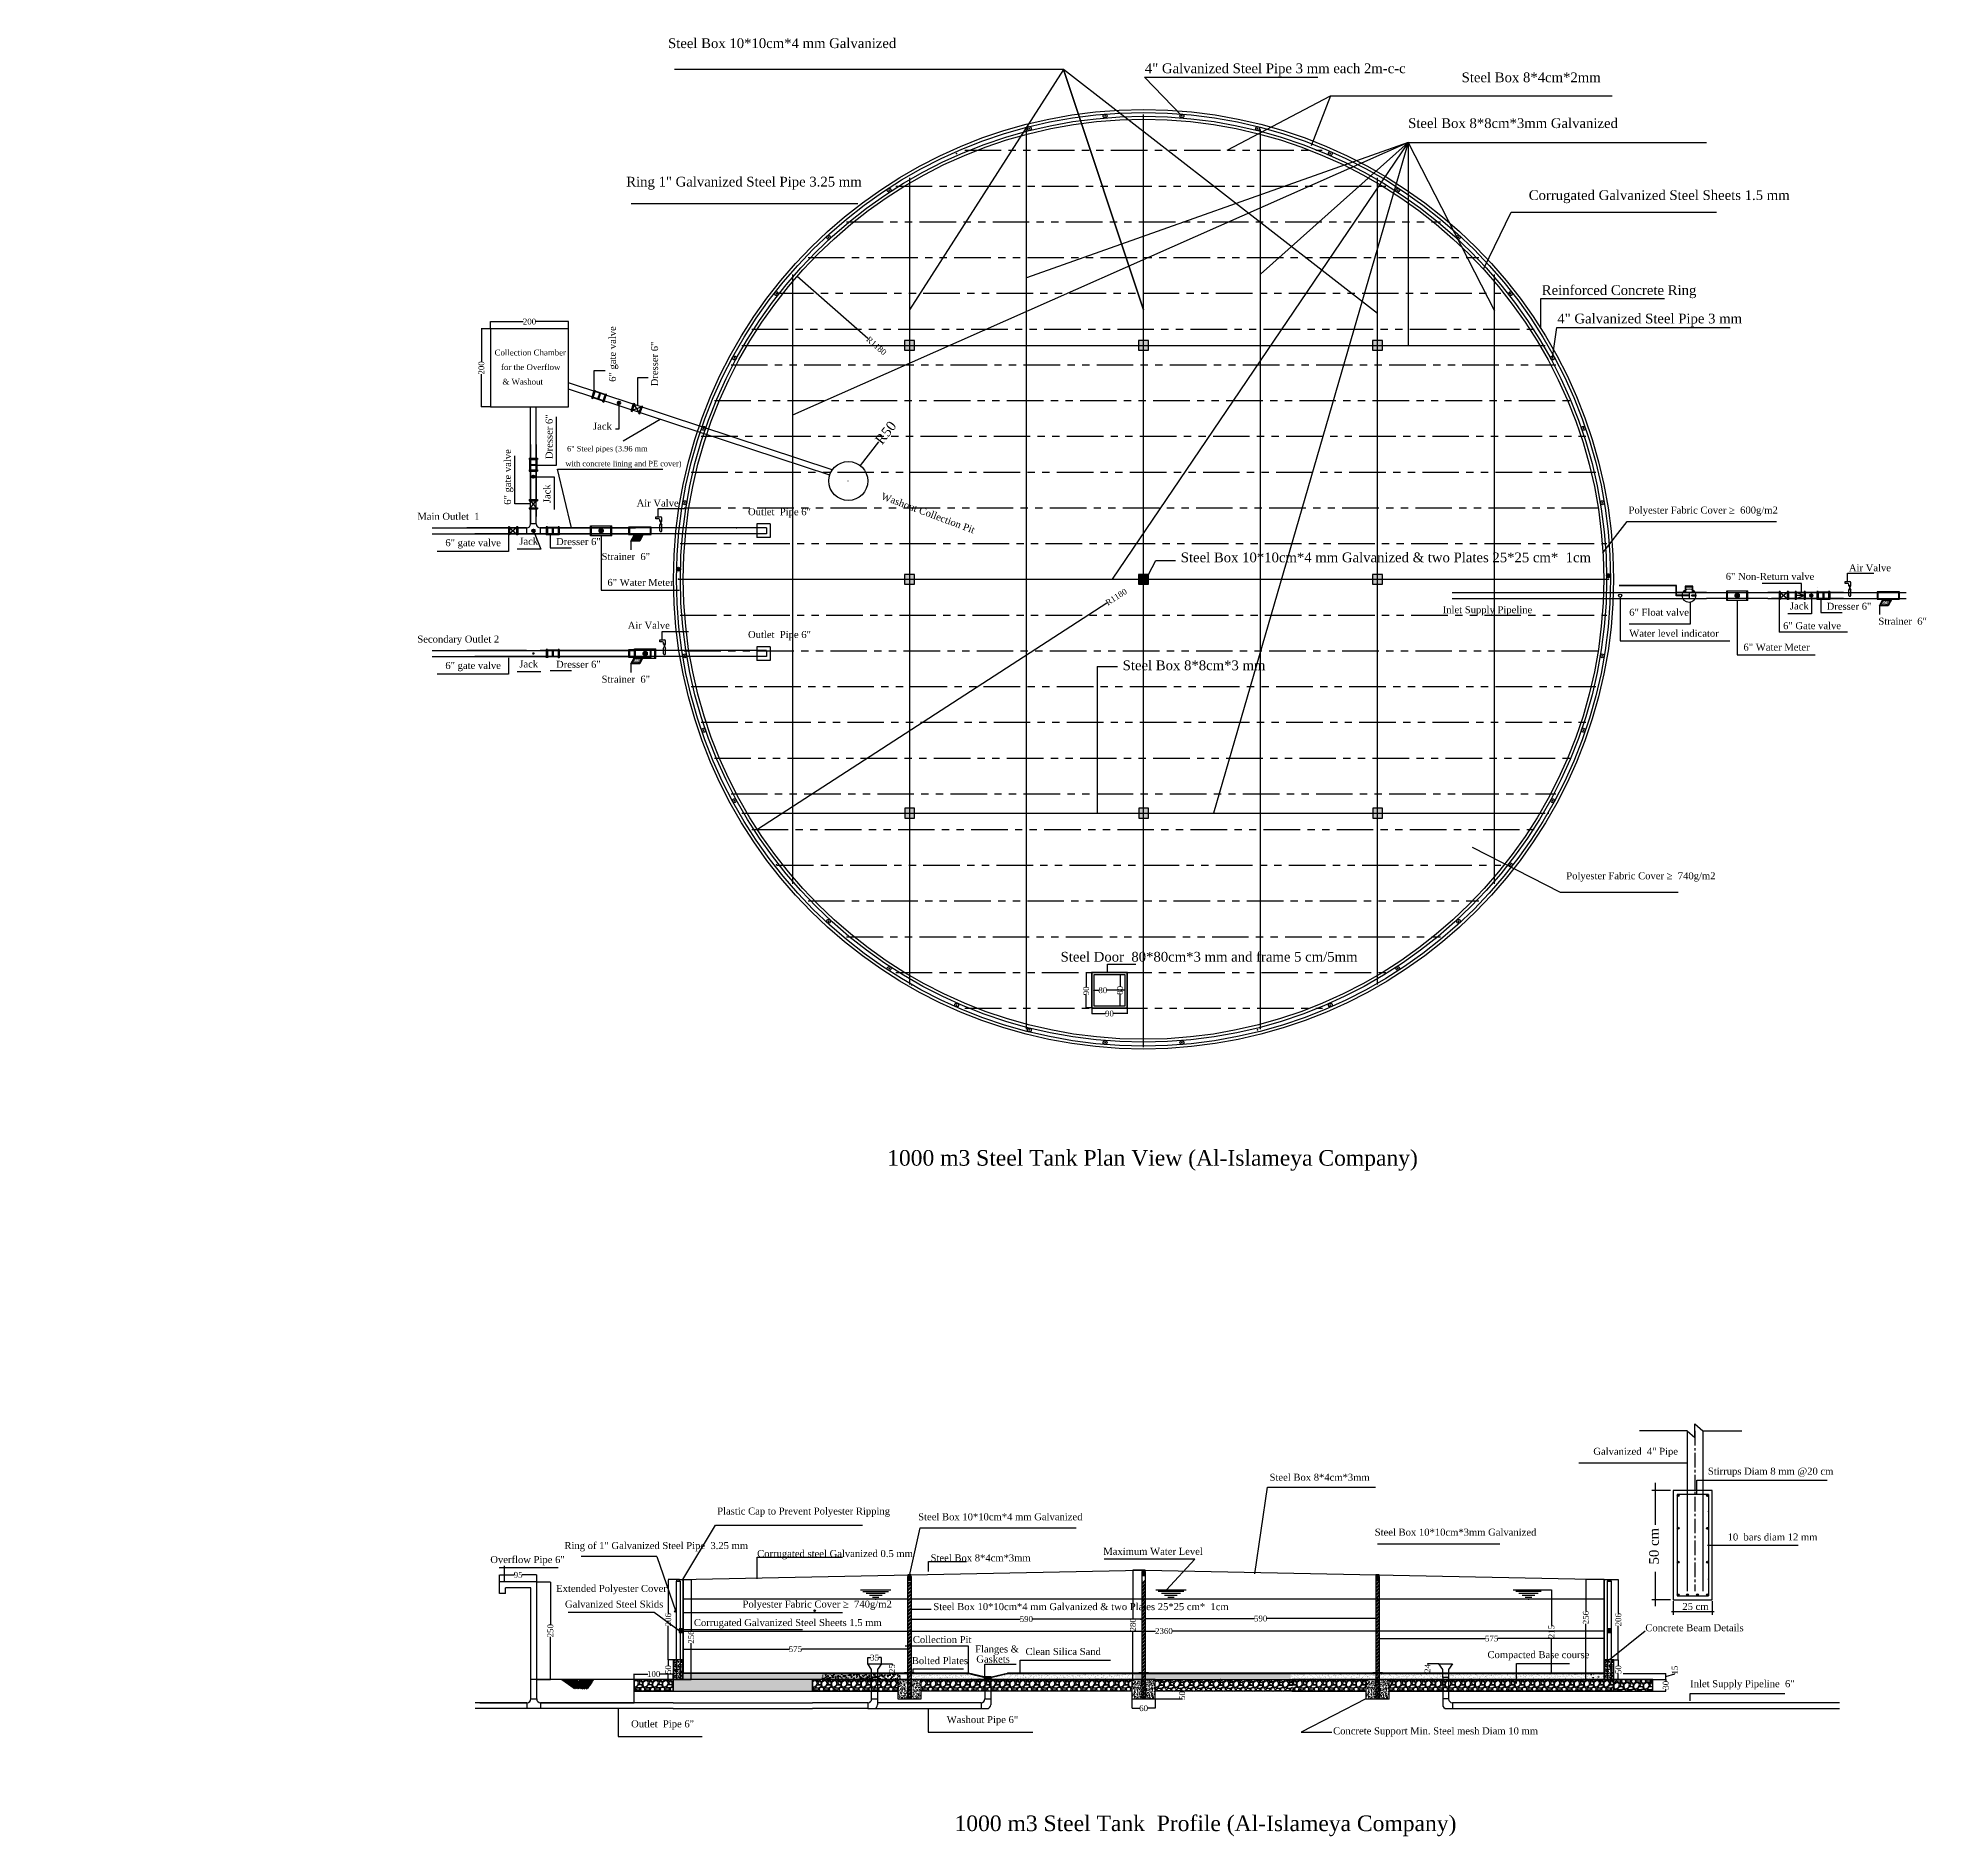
# Model space of a CAD drawing. Header units: centimetres. Extents: x 19229 to 24071, y 9408 to 14021.
import ezdxf

# ---------------------------------------------------------------- set-up
doc = ezdxf.new("R2010")
doc.units = ezdxf.units.CM
doc.linetypes.add('CENTER2', pattern=[1.125, 0.75, -0.125, 0.125, -0.125])
doc.linetypes.add('PHANTOM2', pattern=[1.25, 0.625, -0.125, 0.125, -0.125, 0.125, -0.125])
doc.layers.get('0').update_dxf_attribs({"linetype": 'CONTINUOUS'})
doc.layers.get('DEFPOINTS').update_dxf_attribs({"linetype": 'CONTINUOUS'})
doc.layers.add('DIM6', color=180, linetype='CONTINUOUS')
doc.styles.get("Standard").update_dxf_attribs({"font": 'times.ttf', "height": 20})
doc.styles.add('style2', font='times.ttf', dxfattribs={"height": 15})
doc.styles.add('style3', font='times.ttf', dxfattribs={"height": 25})
doc.dimstyles.get("Standard").update_dxf_attribs({"dimtxt": 15, "dimasz": 0.18, "dimexe": 0.18, "dimexo": 0.0625, "dimgap": 0.09, "dimtad": 0, "dimdec": 0, "dimzin": 0, "dimdsep": 46, "dimtxsty": 'style2', "dimcen": 0.09, "dimadec": 0, "dimazin": 0, "dimtfac": 1, "dimtdec": 0, "dimtofl": 0, "dimtmove": 0, "dimatfit": 3, "dimfxl": 1, "dimtolj": 1, "dimtzin": 0, "dimarcsym": 0})
pattern_1 = [(37.5, (206.59, 209.377), (-1.60003, 48.941324), [0, -38.608, 0, -43.18, 0, -41.275]), (7.5, (206.59, 209.377), (44.95233, 71.68251), [0, -20.828, 0, -34.798, 0, -13.335]), (327.5, (175.35, 209.377), (79.09924, 0.14372), [0, -12.7, 0, -45.72, 0, -59.69]), (317.5, (175.35, 209.38), (76.35565, 22.29293), [0, -6.35, 0, -29.972, 0, -34.29])]
pattern_2 = [(45, (0, 0), (-4.490128, 4.490128), []), (45, (0, 3.175), (-4.490128, 4.490128), [])]

msp = doc.modelspace()

# ---------------------------------------------------------------- texts
at = {"color": 7, "style": 'style3'}
for s, height, p in [('Steel Box 10*10cm*4 mm Galvanized ', 25, (20844.9, 13994.4)), ('4" Galvanized Steel Pipe 3 mm each 2m-c-c', 25, (22067.6, 13930)), ('Steel Box 8*4cm*2mm ', 25, (22879.8, 13906.8)), ('Steel Box 8*8cm*3mm Galvanized', 25, (22742.6, 13789.3)), (' Ring 1" Galvanized Steel Pipe 3.25 mm', 25, (20728.3, 13639.3)), ('Corrugated Galvanized Steel Sheets 1.5 mm', 25, (23051.9, 13604.7)), ('Reinforced Concrete Ring', 25, (23085.3, 13361.1)), ('4" Galvanized Steel Pipe 3 mm', 25, (23125.2, 13288.2)), ('Collection Chamber', 15, (20400.2, 13205.9)), ('for the Overflow', 15, (20416.6, 13168.6)), (' & Washout', 15, (20414.7, 13131.1)), ('Jack', 18, (20652.6, 13015.6)), ('with concrete lining and PE cover)', 14, (20581.9, 12921.7)), ('6" Steel pipes (3.96 mm ', 14, (20586, 12960)), ('Air Valve', 18, (20764.3, 12818.4)), ('Main Outlet  1', 18, (20202.1, 12784.4)), ('Outlet  Pipe 6"', 18, (21049.9, 12796.1)), ('Polyester Fabric Cover ≥  600g/m2  ', 18, (23307.9, 12800.4)), ('6" gate valve', 18, (20273.9, 12716.7)), ('Jack', 18, (20463.5, 12720.5)), ('Dresser 6"', 18, (20557.7, 12719.6)), ('Strainer  6"', 18, (20674.4, 12681.3)), ('Steel Box 10*10cm*4 mm Galvanized & two Plates 25*25 cm*  1cm', 25, (22159.6, 12675.5)), ('6" Non-Return valve', 18, (23557, 12630.3)), ('Air Valve', 18, (23872.8, 12652.4)), ('6" Water Meter', 18, (20689.5, 12614.9)), ('Inlet Supply Pipeline', 18, (22831.3, 12544.9)), ('6" Float valve', 18, (23309.6, 12538.2)), ('Jack', 18, (23721.6, 12554.5)), ('Dresser 6"', 18, (23815.8, 12553.6)), ('Air Valve', 18, (20741.6, 12504.9)), ('Outlet  Pipe 6"', 18, (21049.9, 12481.2)), ('Water level indicator', 18, (23309.6, 12484.4)), ('6" Gate valve', 18, (23704.2, 12503.9)), ('Strainer  6"', 18, (23948.4, 12515.3)), ('Secondary Outlet 2 ', 18, (20202.1, 12469.5)), ('6" Water Meter', 18, (23602.5, 12448.9)), ('6" gate valve', 18, (20273.9, 12401.9)), ('Jack', 18, (20463.5, 12405.7)), ('Dresser 6"', 18, (20557.7, 12404.8)), ('Steel Box 8*8cm*3 mm  ', 25, (22010.7, 12398.7)), ('Strainer  6"', 18, (20674.4, 12366.5)), ('Polyester Fabric Cover ≥  740g/m2  ', 18, (23148.1, 11862.4)), ('Steel Door  80*80cm*3 mm and frame 5 cm/5mm  ', 25, (21851.5, 11651.2)), ('1000 m3 Steel Tank Plan View (Al-Islameya Company)', 40, (21406.8, 11127.8)), ('Galvanized  4" Pipe', 18, (23217.4, 10386.2)), ('Steel Box 8*4cm*3mm ', 18, (22387.3, 10319.6)), ('Stirrups Diam 8 mm @20 cm', 18, (23511.2, 10335.2)), ('Plastic Cap to Prevent Polyester Ripping ', 18, (20970.9, 10232.9)), ('Steel Box 10*10cm*4 mm Galvanized ', 18, (21486.3, 10218.2)), ('Steel Box 10*10cm*3mm Galvanized', 18, (22657, 10178.7)), ('10  bars diam 12 mm', 18, (23561.9, 10166.4)), ('Overflow Pipe 6"', 18, (20389.2, 10108.5)), ('Ring of 1" Galvanized Steel Pipe  3.25 mm', 18, (20579.2, 10144.4)), ('Corrugated steel Galvanized 0.5 mm ', 18, (21073.4, 10123.9)), ('Steel Box 8*4cm*3mm ', 18, (21518.1, 10112.8)), ('Maximum Water Level', 18, (21961, 10129.6)), ('Extended Polyester Cover ', 18, (20558, 10034.5)), ('Galvanized Steel Skids', 18, (20580.5, 9994.2)), ('Polyester Fabric Cover ≥  740g/m2  ', 18, (21036, 9994.3)), ('Steel Box 10*10cm*4 mm Galvanized & two Plates 25*25 cm*  1cm', 18, (21525.2, 9987.8)), (' 25 cm', 18, (23439, 9988.3)), ('Corrugated Galvanized Steel Sheets 1.5 mm', 18, (20911.2, 9946.9)), ('Concrete Beam Details', 18, (23350.8, 9933.6)), ('Collection Pit', 18, (21472.6, 9903.3)), ('Flanges &', 18, (21632.2, 9879.2)), ('Clean Silica Sand', 18, (21761.5, 9872.7)), ('Compacted Base course', 18, (22946.1, 9864.6)), ('Bolted Plates', 18, (21469.9, 9849.3)), ('Gaskets', 18, (21635.3, 9853.2)), ('Inlet Supply Pipeline  6"', 18, (23465.8, 9790.1)), ('Outlet  Pipe 6"', 18, (20750.2, 9687.1)), ('Washout Pipe 6"', 18, (21559.5, 9698.1)), ('Concrete Support Min. Steel mesh Diam 10 mm', 18, (22550.2, 9669.1)), ('1000 m3 Steel Tank  Profile (Al-Islameya Company)', 40, (21579.5, 9421))]:
    msp.add_text(s, height=height, dxfattribs=at).set_placement(p)
for s, rotation, p in [('6" gate valve', 90, (20711.3, 13138.5)), ('Dresser 6"', 90, (20819.4, 13126.9)), ('Dresser 6"', 90, (20549, 12940.3)), ('6" gate valve', 90, (20442.3, 12823.1)), ('Jack', 90, (20543.5, 12827)), ('Washout Collection Pit', 339.516, (21389.6, 12837.9))]:
    msp.add_text(s, height=18, rotation=rotation, dxfattribs=at).set_placement(p)
at = {"color": 7, "ltscale": 20, "style": 'style3'}
msp.add_text('50 cm', height=25, rotation=90, dxfattribs=at).set_placement((23385.4, 10105))
at = {"color": 7, "insert": (19228.8, 10219.4), "char_height": 7, "attachment_point": 1}
msp.add_mtext('\\A1;', dxfattribs=at)

# ---------------------------------------------------------------- blocks, each defined once
blk = doc.blocks.new('*D6')
at = {"color": 0, "lineweight": -2, "transparency": 16777216}
for p, q in [((21392.1, 9850.1), (21419.8, 9850.1)), ((21419.6, 9849.9), (21419.6, 9847.8)), ((21382.1, 9825.1), (21419.8, 9825.1)), ((21419.6, 9825.3), (21419.6, 9827.4))]:
    blk.add_line(p, q, dxfattribs=at)
at = {"color": 0, "transparency": 16777216}
for points in [[(21419.6, 9849.9), (21419.7, 9849.9), (21419.6, 9850.1)], [(21419.6, 9825.3), (21419.7, 9825.3), (21419.6, 9825.1)]]:
    blk.add_solid(points, dxfattribs=at)
at = {"layer": 'DEFPOINTS', "color": 0, "transparency": 16777216}
for p in [(21392, 9850.1), (21419.6, 9850.1), (21382, 9825.1)]:
    blk.add_point(p, dxfattribs=at)
at = {"color": 0, "transparency": 16777216, "insert": (21419.6, 9837.6), "char_height": 15, "attachment_point": 5, "rotation": 90, "style": 'style2'}
blk.add_mtext('\\A1;25', dxfattribs=at)
blk = doc.blocks.new('*D7')
at = {"color": 0, "lineweight": -2, "transparency": 16777216}
for p, q in [((21357, 9850.2), (21357, 9866.1)), ((21357.2, 9865.9), (21364.5, 9865.9)), ((21391.8, 9865.9), (21384.5, 9865.9)), ((21392, 9850.2), (21392, 9866.1))]:
    blk.add_line(p, q, dxfattribs=at)
at = {"color": 0, "transparency": 16777216}
for points in [[(21357.2, 9866), (21357.2, 9865.9), (21357, 9865.9)], [(21391.8, 9866), (21391.8, 9865.9), (21392, 9865.9)]]:
    blk.add_solid(points, dxfattribs=at)
at = {"layer": 'DEFPOINTS', "color": 0, "transparency": 16777216}
for p in [(21357, 9850.1), (21392, 9865.9), (21392, 9850.1)]:
    blk.add_point(p, dxfattribs=at)
at = {"color": 0, "transparency": 16777216, "insert": (21374.5, 9865.9), "char_height": 15, "attachment_point": 5, "style": 'style2'}
blk.add_mtext('\\A1;35', dxfattribs=at)
blk = doc.blocks.new('*D8')
at = {"color": 0, "lineweight": -2, "transparency": 16777216}
for p, q in [((23370.1, 9810.1), (23403.4, 9810.1)), ((23403.2, 9809.9), (23403.2, 9805.4)), ((23403.2, 9780.3), (23403.2, 9784.8)), ((23370.1, 9780.1), (23403.4, 9780.1))]:
    blk.add_line(p, q, dxfattribs=at)
at = {"color": 0, "transparency": 16777216}
for points in [[(23403.2, 9809.9), (23403.2, 9809.9), (23403.2, 9810.1)], [(23403.2, 9780.3), (23403.2, 9780.3), (23403.2, 9780.1)]]:
    blk.add_solid(points, dxfattribs=at)
at = {"layer": 'DEFPOINTS', "color": 0, "transparency": 16777216}
for p in [(23370.1, 9810.1), (23403.2, 9810.1), (23370.1, 9780.1)]:
    blk.add_point(p, dxfattribs=at)
at = {"color": 0, "transparency": 16777216, "insert": (23403.2, 9795.1), "char_height": 15, "attachment_point": 5, "rotation": 90, "style": 'style2'}
blk.add_mtext('\\A1;30', dxfattribs=at)
blk = doc.blocks.new('*D9')
at = {"color": 0, "lineweight": -2, "transparency": 16777216}
for p, q in [((23294, 9825.3), (23403.4, 9825.3)), ((23370.1, 9810.1), (23403.4, 9810.1)), ((23403.2, 9810.3), (23403.2, 9825.1)), ((23403.2, 9817.7), (23426.4, 9824.7)), ((23426.4, 9824.7), (23426.4, 9824.9))]:
    blk.add_line(p, q, dxfattribs=at)
at = {"color": 0, "transparency": 16777216}
for points in [[(23403.2, 9825.1), (23403.2, 9825.1), (23403.2, 9825.3)], [(23403.2, 9810.3), (23403.2, 9810.3), (23403.2, 9810.1)]]:
    blk.add_solid(points, dxfattribs=at)
at = {"layer": 'DEFPOINTS', "color": 0, "transparency": 16777216}
for p in [(23293.9, 9825.3), (23370.1, 9810.1), (23403.2, 9825.3)]:
    blk.add_point(p, dxfattribs=at)
at = {"color": 0, "transparency": 16777216, "insert": (23426.4, 9834), "char_height": 15, "attachment_point": 5, "rotation": 90, "style": 'style2'}
blk.add_mtext('\\A1;15', dxfattribs=at)
blk = doc.blocks.new('*D10')
at = {"color": 0, "lineweight": -2, "transparency": 16777216}
for p, q in [((20413.1, 10060.2), (20413.1, 10078.5)), ((20413.3, 10078.3), (20450.6, 10078.3)), ((20507.9, 10078.3), (20470.6, 10078.3)), ((20508.1, 10060.2), (20508.1, 10078.5))]:
    blk.add_line(p, q, dxfattribs=at)
at = {"color": 0, "transparency": 16777216}
for points in [[(20413.3, 10078.3), (20413.3, 10078.3), (20413.1, 10078.3)], [(20507.9, 10078.3), (20507.9, 10078.3), (20508.1, 10078.3)]]:
    blk.add_solid(points, dxfattribs=at)
at = {"layer": 'DEFPOINTS', "color": 0, "transparency": 16777216}
for p in [(20508.1, 10078.3), (20413.1, 10060.1), (20508.1, 10060.1)]:
    blk.add_point(p, dxfattribs=at)
at = {"color": 0, "transparency": 16777216, "insert": (20460.6, 10078.3), "char_height": 15, "attachment_point": 5, "style": 'style2'}
blk.add_mtext('\\A1;95', dxfattribs=at)
blk = doc.blocks.new('*D11')
at = {"color": 0, "lineweight": -2, "transparency": 16777216}
for p, q in [((20758.1, 9810.2), (20758.1, 9824.1)), ((20758.3, 9823.9), (20793.1, 9823.9)), ((20857.9, 9823.9), (20823.1, 9823.9)), ((20858.1, 9810.2), (20858.1, 9824.1))]:
    blk.add_line(p, q, dxfattribs=at)
at = {"color": 0, "transparency": 16777216}
for points in [[(20758.3, 9824), (20758.3, 9823.9), (20758.1, 9823.9)], [(20857.9, 9824), (20857.9, 9823.9), (20858.1, 9823.9)]]:
    blk.add_solid(points, dxfattribs=at)
at = {"layer": 'DEFPOINTS', "color": 0, "transparency": 16777216}
for p in [(20758.1, 9823.9), (20758.1, 9810.1), (20858.1, 9810.1)]:
    blk.add_point(p, dxfattribs=at)
at = {"color": 0, "transparency": 16777216, "insert": (20808.1, 9823.9), "char_height": 15, "attachment_point": 5, "style": 'style2'}
blk.add_mtext('\\A1;100', dxfattribs=at)
blk = doc.blocks.new('*D12')
at = {"color": 0, "lineweight": -2, "transparency": 16777216}
for p, q in [((23090.5, 10040.1), (23110.1, 10040.1)), ((23109.9, 10039.9), (23109.9, 9948.4)), ((23109.9, 9825.3), (23109.9, 9916.9)), ((23090.5, 9825.1), (23110.1, 9825.1))]:
    blk.add_line(p, q, dxfattribs=at)
at = {"color": 0, "transparency": 16777216}
for points in [[(23109.9, 10039.9), (23109.9, 10039.9), (23109.9, 10040.1)], [(23109.9, 9825.3), (23109.9, 9825.3), (23109.9, 9825.1)]]:
    blk.add_solid(points, dxfattribs=at)
at = {"layer": 'DEFPOINTS', "color": 0, "transparency": 16777216}
for p in [(23090.4, 10040.1), (23090.4, 9825.1), (23109.9, 9825.1)]:
    blk.add_point(p, dxfattribs=at)
at = {"color": 0, "transparency": 16777216, "insert": (23109.9, 9932.6), "char_height": 15, "attachment_point": 5, "rotation": 90, "style": 'style2'}
blk.add_mtext('\\A1;215', dxfattribs=at)
blk = doc.blocks.new('*D13')
at = {"color": 0, "lineweight": -2, "transparency": 16777216}
for p, q in [((20508.1, 10060.1), (20543.3, 10060.1)), ((20543.2, 10059.9), (20543.2, 9951.2)), ((20543.2, 9810.3), (20543.2, 9919.1)), ((20508.1, 9810.1), (20543.3, 9810.1))]:
    blk.add_line(p, q, dxfattribs=at)
at = {"color": 0, "transparency": 16777216}
for points in [[(20543.1, 10059.9), (20543.2, 10059.9), (20543.2, 10060.1)], [(20543.1, 9810.3), (20543.2, 9810.3), (20543.2, 9810.1)]]:
    blk.add_solid(points, dxfattribs=at)
at = {"layer": 'DEFPOINTS', "color": 0, "transparency": 16777216}
for p in [(20508.1, 10060.1), (20508.1, 9810.1), (20543.2, 9810.1)]:
    blk.add_point(p, dxfattribs=at)
at = {"color": 0, "transparency": 16777216, "insert": (20543.2, 9935.1), "char_height": 15, "attachment_point": 5, "rotation": 90, "style": 'style2'}
blk.add_mtext('\\A1;250', dxfattribs=at)
blk = doc.blocks.new('*D14')
at = {"color": 0, "lineweight": -2, "transparency": 16777216}
for p, q in [((22821.1, 9850.1), (22792.1, 9850.1)), ((22792.3, 9849.9), (22792.3, 9848.7)), ((22821.1, 9826.1), (22792.1, 9826.1)), ((22792.3, 9826.3), (22792.3, 9827.6))]:
    blk.add_line(p, q, dxfattribs=at)
at = {"color": 0, "transparency": 16777216}
for points in [[(22792.3, 9849.9), (22792.3, 9849.9), (22792.3, 9850.1)], [(22792.3, 9826.3), (22792.3, 9826.3), (22792.3, 9826.1)]]:
    blk.add_solid(points, dxfattribs=at)
at = {"layer": 'DEFPOINTS', "color": 0, "transparency": 16777216}
for p in [(22821.2, 9850.1), (22792.3, 9826.1), (22821.2, 9826.1)]:
    blk.add_point(p, dxfattribs=at)
at = {"color": 0, "transparency": 16777216, "insert": (22792.3, 9838.1), "char_height": 15, "attachment_point": 5, "rotation": 90, "style": 'style2'}
blk.add_mtext('\\A1;24', dxfattribs=at)
blk = doc.blocks.new('*D15')
at = {"color": 0, "lineweight": -2, "transparency": 16777216}
for p, q in [((20389.7, 13274.1), (20389.7, 13292.9)), ((20389.9, 13292.7), (20473.7, 13292.7)), ((20589.6, 13292.7), (20505.8, 13292.7)), ((20589.7, 13274.1), (20589.7, 13292.9))]:
    blk.add_line(p, q, dxfattribs=at)
at = {"color": 0, "transparency": 16777216}
for points in [[(20389.9, 13292.7), (20389.9, 13292.7), (20389.7, 13292.7)], [(20589.6, 13292.7), (20589.6, 13292.7), (20589.7, 13292.7)]]:
    blk.add_solid(points, dxfattribs=at)
at = {"layer": 'DEFPOINTS', "color": 0, "transparency": 16777216}
for p in [(20389.7, 13274), (20589.7, 13292.7), (20589.7, 13274)]:
    blk.add_point(p, dxfattribs=at)
at = {"color": 0, "transparency": 16777216, "insert": (20489.7, 13292.7), "char_height": 15, "attachment_point": 5, "style": 'style2'}
blk.add_mtext('\\A1;200', dxfattribs=at)
blk = doc.blocks.new('*D16')
at = {"color": 0, "lineweight": -2, "transparency": 16777216}
for p, q in [((20389.7, 13274), (20366, 13274)), ((20366.2, 13273.9), (20366.2, 13190.1)), ((20366.2, 13074.2), (20366.2, 13158)), ((20389.7, 13074), (20366, 13074))]:
    blk.add_line(p, q, dxfattribs=at)
at = {"color": 0, "transparency": 16777216}
for points in [[(20366.2, 13273.9), (20366.2, 13273.9), (20366.2, 13274)], [(20366.2, 13074.2), (20366.2, 13074.2), (20366.2, 13074)]]:
    blk.add_solid(points, dxfattribs=at)
at = {"layer": 'DEFPOINTS', "color": 0, "transparency": 16777216}
for p in [(20366.2, 13274), (20389.7, 13274), (20389.7, 13074)]:
    blk.add_point(p, dxfattribs=at)
at = {"color": 0, "transparency": 16777216, "insert": (20366.2, 13174), "char_height": 15, "attachment_point": 5, "rotation": 90, "style": 'style2'}
blk.add_mtext('\\A1;200', dxfattribs=at)
blk = doc.blocks.new('*D17')
at = {"color": 0, "lineweight": -2, "transparency": 16777216}
for p, q in [((21384.9, 12984.1), (21337.9, 12923.6)), ((21307, 12884), (21307.2, 12884)), ((21307.1, 12883.9), (21307.1, 12884.1))]:
    blk.add_line(p, q, dxfattribs=at)
at = {"color": 0, "transparency": 16777216}
blk.add_solid([(21337.9, 12923.6), (21337.9, 12923.6), (21337.8, 12923.5)], dxfattribs=at)
at = {"layer": 'DEFPOINTS', "color": 0, "transparency": 16777216}
for p in [(21307.1, 12884), (21337.8, 12923.5)]:
    blk.add_point(p, dxfattribs=at)
at = {"color": 0, "transparency": 16777216, "insert": (21403.2, 13007.7), "char_height": 25, "attachment_point": 5, "rotation": 52.1678, "style": 'style3'}
blk.add_mtext('\\A1;R50', dxfattribs=at)
blk = doc.blocks.new('*D18')
at = {"color": 0, "lineweight": -2, "transparency": 16777216}
blk.add_line((21357.3, 13249.9), (21175.9, 13408.6), dxfattribs=at)
at = {"color": 0, "transparency": 16777216}
blk.add_solid([(21176, 13408.6), (21175.9, 13408.5), (21175.8, 13408.7)], dxfattribs=at)
at = {"layer": 'DEFPOINTS', "color": 0, "transparency": 16777216}
for p in [(21175.8, 13408.7), (22064.1, 12631.9)]:
    blk.add_point(p, dxfattribs=at)
at = {"color": 0, "transparency": 16777216, "insert": (21379.2, 13230.8), "char_height": 15, "attachment_point": 5, "rotation": 318.8301, "style": 'style2'}
blk.add_mtext('\\A1;R1180', dxfattribs=at)
blk = doc.blocks.new('*D21')
at = {"color": 0, "lineweight": -2, "ltscale": 20, "transparency": 16777216}
for p, q in [((22669.4, 9915.1), (22669.4, 9914.9)), ((22669.6, 9915.1), (22941.3, 9915.1)), ((23243.9, 9915.1), (22972.2, 9915.1)), ((23244.1, 9915.2), (23244.1, 9915.3))]:
    blk.add_line(p, q, dxfattribs=at)
at = {"color": 0, "ltscale": 20, "transparency": 16777216}
for points in [[(22669.6, 9915.2), (22669.6, 9915.1), (22669.4, 9915.1)], [(23243.9, 9915.2), (23243.9, 9915.1), (23244.1, 9915.1)]]:
    blk.add_solid(points, dxfattribs=at)
at = {"layer": 'DEFPOINTS', "color": 0, "ltscale": 20, "transparency": 16777216}
for p in [(22669.4, 9915.1), (23244.1, 9915.1), (23244.1, 9915.1)]:
    blk.add_point(p, dxfattribs=at)
at = {"color": 0, "ltscale": 20, "transparency": 16777216, "insert": (22956.8, 9915.1), "char_height": 15, "attachment_point": 5, "style": 'style2'}
blk.add_mtext('\\A1;575', dxfattribs=at)
blk = doc.blocks.new('*D22')
at = {"color": 0, "lineweight": -2, "ltscale": 20, "transparency": 16777216}
for p, q in [((20884.1, 10041.3), (20884.1, 9933.9)), ((23244.1, 10041.3), (23244.1, 9933.9)), ((20884.3, 9934.1), (22094.8, 9934.1)), ((23243.9, 9934.1), (22138, 9934.1))]:
    blk.add_line(p, q, dxfattribs=at)
at = {"color": 0, "ltscale": 20, "transparency": 16777216}
for points in [[(20884.3, 9934.2), (20884.3, 9934.1), (20884.1, 9934.1)], [(23243.9, 9934.2), (23243.9, 9934.1), (23244.1, 9934.1)]]:
    blk.add_solid(points, dxfattribs=at)
at = {"layer": 'DEFPOINTS', "color": 0, "ltscale": 20, "transparency": 16777216}
for p in [(20884.1, 10041.4), (23244.1, 10041.4), (23244.1, 9934.1)]:
    blk.add_point(p, dxfattribs=at)
at = {"color": 0, "ltscale": 20, "transparency": 16777216, "insert": (22116.4, 9934.1), "char_height": 15, "attachment_point": 5, "style": 'style2'}
blk.add_mtext('\\A1;2360', dxfattribs=at)
blk = doc.blocks.new('*D23')
at = {"color": 0, "lineweight": -2, "ltscale": 20, "transparency": 16777216}
for p, q in [((20875.6, 10066.1), (20904.4, 10066.1)), ((20904.2, 10066), (20904.2, 9934.8)), ((20904.2, 9810.3), (20904.2, 9902.7)), ((20875.6, 9810.1), (20904.4, 9810.1))]:
    blk.add_line(p, q, dxfattribs=at)
at = {"color": 0, "ltscale": 20, "transparency": 16777216}
for points in [[(20904.2, 10066), (20904.3, 10066), (20904.2, 10066.1)], [(20904.2, 9810.3), (20904.3, 9810.3), (20904.2, 9810.1)]]:
    blk.add_solid(points, dxfattribs=at)
at = {"layer": 'DEFPOINTS', "color": 0, "ltscale": 20, "transparency": 16777216}
for p in [(20875.6, 10066.1), (20904.2, 10066.1), (20875.6, 9810.1)]:
    blk.add_point(p, dxfattribs=at)
at = {"color": 0, "ltscale": 20, "transparency": 16777216, "insert": (20904.2, 9918.7), "char_height": 15, "attachment_point": 5, "rotation": 90, "style": 'style2'}
blk.add_mtext('\\A1;256', dxfattribs=at)
blk = doc.blocks.new('*D24')
at = {"color": 0, "lineweight": -2, "ltscale": 20, "transparency": 16777216}
for p, q in [((22069.4, 9966.3), (22069.4, 9966.4)), ((22069.6, 9966.2), (22348.7, 9966.2)), ((22659.3, 9966.2), (22380.2, 9966.2)), ((22659.4, 9966.3), (22659.4, 9966.4))]:
    blk.add_line(p, q, dxfattribs=at)
at = {"color": 0, "ltscale": 20, "transparency": 16777216}
for points in [[(22069.6, 9966.3), (22069.6, 9966.2), (22069.4, 9966.2)], [(22659.3, 9966.3), (22659.3, 9966.2), (22659.4, 9966.2)]]:
    blk.add_solid(points, dxfattribs=at)
at = {"layer": 'DEFPOINTS', "color": 0, "ltscale": 20, "transparency": 16777216}
for p in [(22069.4, 9966.2), (22659.4, 9966.2), (22659.4, 9966.2)]:
    blk.add_point(p, dxfattribs=at)
at = {"color": 0, "ltscale": 20, "transparency": 16777216, "insert": (22364.4, 9966.2), "char_height": 15, "attachment_point": 5, "style": 'style2'}
blk.add_mtext('\\A1;590', dxfattribs=at)
blk = doc.blocks.new('*D25')
at = {"color": 0, "lineweight": -2, "ltscale": 20, "transparency": 16777216}
for p, q in [((21468.9, 9962.8), (21468.9, 9965.2)), ((21469.1, 9965), (21747.9, 9965)), ((22058.3, 9965), (21779.5, 9965)), ((22058.4, 9962.8), (22058.4, 9965.2))]:
    blk.add_line(p, q, dxfattribs=at)
at = {"color": 0, "ltscale": 20, "transparency": 16777216}
for points in [[(21469.1, 9965), (21469.1, 9965), (21468.9, 9965)], [(22058.3, 9965), (22058.3, 9965), (22058.4, 9965)]]:
    blk.add_solid(points, dxfattribs=at)
at = {"layer": 'DEFPOINTS', "color": 0, "ltscale": 20, "transparency": 16777216}
for p in [(21468.9, 9962.8), (22058.4, 9965), (22058.4, 9962.8)]:
    blk.add_point(p, dxfattribs=at)
at = {"color": 0, "ltscale": 20, "transparency": 16777216, "insert": (21763.7, 9965), "char_height": 15, "attachment_point": 5, "style": 'style2'}
blk.add_mtext('\\A1;590', dxfattribs=at)
blk = doc.blocks.new('*D26')
at = {"color": 0, "lineweight": -2, "ltscale": 20, "transparency": 16777216}
for p, q in [((20884.1, 9887.8), (20884.1, 9887.9)), ((20884.3, 9887.7), (21156.1, 9887.7)), ((21458.8, 9887.7), (21186.9, 9887.7)), ((21458.9, 9887.8), (21458.9, 9887.9))]:
    blk.add_line(p, q, dxfattribs=at)
at = {"color": 0, "ltscale": 20, "transparency": 16777216}
for points in [[(20884.3, 9887.7), (20884.3, 9887.7), (20884.1, 9887.7)], [(21458.8, 9887.7), (21458.8, 9887.7), (21458.9, 9887.7)]]:
    blk.add_solid(points, dxfattribs=at)
at = {"layer": 'DEFPOINTS', "color": 0, "ltscale": 20, "transparency": 16777216}
for p in [(20884.1, 9887.7), (21458.9, 9887.7), (21458.9, 9887.7)]:
    blk.add_point(p, dxfattribs=at)
at = {"color": 0, "ltscale": 20, "transparency": 16777216, "insert": (21171.5, 9887.7), "char_height": 15, "attachment_point": 5, "style": 'style2'}
blk.add_mtext('\\A1;575', dxfattribs=at)
blk = doc.blocks.new('*D27')
at = {"color": 0, "lineweight": -2, "ltscale": 20, "transparency": 16777216}
for p, q in [((22034.4, 9760.1), (22034.4, 9736)), ((22034.6, 9736.1), (22054.2, 9736.1)), ((22094.3, 9736.1), (22074.7, 9736.1)), ((22094.4, 9760.1), (22094.4, 9736))]:
    blk.add_line(p, q, dxfattribs=at)
at = {"color": 0, "ltscale": 20, "transparency": 16777216}
for points in [[(22034.6, 9736.2), (22034.6, 9736.1), (22034.4, 9736.1)], [(22094.3, 9736.2), (22094.3, 9736.1), (22094.4, 9736.1)]]:
    blk.add_solid(points, dxfattribs=at)
at = {"layer": 'DEFPOINTS', "color": 0, "ltscale": 20, "transparency": 16777216}
for p in [(22034.4, 9760.1), (22094.4, 9760.1), (22094.4, 9736.1)]:
    blk.add_point(p, dxfattribs=at)
at = {"color": 0, "ltscale": 20, "transparency": 16777216, "insert": (22064.4, 9736.1), "char_height": 15, "attachment_point": 5, "style": 'style2'}
blk.add_mtext('\\A1;60', dxfattribs=at)
blk = doc.blocks.new('*D28')
at = {"color": 0, "lineweight": -2, "ltscale": 20, "transparency": 16777216}
for p, q in [((22094.5, 9810.1), (22163.2, 9810.1)), ((22163, 9810.3), (22163, 9810.5)), ((22094.5, 9760.1), (22163.2, 9760.1)), ((22163, 9759.9), (22163, 9759.8))]:
    blk.add_line(p, q, dxfattribs=at)
at = {"color": 0, "ltscale": 20, "transparency": 16777216}
for points in [[(22163, 9810.3), (22163, 9810.3), (22163, 9810.1)], [(22163, 9759.9), (22163, 9759.9), (22163, 9760.1)]]:
    blk.add_solid(points, dxfattribs=at)
at = {"layer": 'DEFPOINTS', "color": 0, "ltscale": 20, "transparency": 16777216}
for p in [(22094.4, 9810.1), (22094.4, 9760.1), (22163, 9760.1)]:
    blk.add_point(p, dxfattribs=at)
at = {"color": 0, "ltscale": 20, "transparency": 16777216, "insert": (22163, 9768.7), "char_height": 15, "attachment_point": 5, "rotation": 90, "style": 'style2'}
blk.add_mtext('\\A1;50', dxfattribs=at)
blk = doc.blocks.new('*D29')
at = {"color": 0, "lineweight": -2, "ltscale": 20, "transparency": 16777216}
for p, q in [((20858, 9860.2), (20845.1, 9860.2)), ((20845.3, 9860), (20845.3, 9845.4)), ((20858, 9810.2), (20845.1, 9810.2)), ((20845.3, 9810.4), (20845.3, 9824.9))]:
    blk.add_line(p, q, dxfattribs=at)
at = {"color": 0, "ltscale": 20, "transparency": 16777216}
for points in [[(20845.2, 9860), (20845.3, 9860), (20845.3, 9860.2)], [(20845.2, 9810.4), (20845.3, 9810.4), (20845.3, 9810.2)]]:
    blk.add_solid(points, dxfattribs=at)
at = {"layer": 'DEFPOINTS', "color": 0, "ltscale": 20, "transparency": 16777216}
for p in [(20845.3, 9860.2), (20858.1, 9860.2), (20858.1, 9810.2)]:
    blk.add_point(p, dxfattribs=at)
at = {"color": 0, "ltscale": 20, "transparency": 16777216, "insert": (20845.3, 9835.2), "char_height": 15, "attachment_point": 5, "rotation": 90, "style": 'style2'}
blk.add_mtext('\\A1;50', dxfattribs=at)
blk = doc.blocks.new('*D30')
at = {"color": 0, "lineweight": -2, "ltscale": 20, "transparency": 16777216}
for p, q in [((20866.5, 10066.1), (20845.3, 10066.1)), ((20845.5, 10065.9), (20845.5, 9979.2)), ((20845.5, 9860.4), (20845.5, 9947.1)), ((20858, 9860.2), (20845.3, 9860.2))]:
    blk.add_line(p, q, dxfattribs=at)
at = {"color": 0, "ltscale": 20, "transparency": 16777216}
for points in [[(20845.4, 10065.9), (20845.5, 10065.9), (20845.5, 10066.1)], [(20845.4, 9860.4), (20845.5, 9860.4), (20845.5, 9860.2)]]:
    blk.add_solid(points, dxfattribs=at)
at = {"layer": 'DEFPOINTS', "color": 0, "ltscale": 20, "transparency": 16777216}
for p in [(20866.6, 10066.1), (20845.5, 9860.2), (20858.1, 9860.2)]:
    blk.add_point(p, dxfattribs=at)
at = {"color": 0, "ltscale": 20, "transparency": 16777216, "insert": (20845.5, 9963.2), "char_height": 15, "attachment_point": 5, "rotation": 90, "style": 'style2'}
blk.add_mtext('\\A1;206', dxfattribs=at)
blk = doc.blocks.new('*D34')
at = {"color": 0, "lineweight": -2, "ltscale": 20, "transparency": 16777216}
for p, q in [((23270.1, 9860.2), (23281.8, 9860.2)), ((23281.6, 9860), (23281.6, 9845.4)), ((23270.1, 9810.2), (23281.8, 9810.2)), ((23281.6, 9810.4), (23281.6, 9825))]:
    blk.add_line(p, q, dxfattribs=at)
at = {"color": 0, "ltscale": 20, "transparency": 16777216}
for points in [[(23281.6, 9860), (23281.7, 9860), (23281.6, 9860.2)], [(23281.6, 9810.4), (23281.7, 9810.4), (23281.6, 9810.2)]]:
    blk.add_solid(points, dxfattribs=at)
at = {"layer": 'DEFPOINTS', "color": 0, "ltscale": 20, "transparency": 16777216}
for p in [(23270.1, 9860.2), (23270.1, 9810.2), (23281.6, 9810.2)]:
    blk.add_point(p, dxfattribs=at)
at = {"color": 0, "ltscale": 20, "transparency": 16777216, "insert": (23281.6, 9835.2), "char_height": 15, "attachment_point": 5, "rotation": 90, "style": 'style2'}
blk.add_mtext('\\A1;50', dxfattribs=at)
blk = doc.blocks.new('*D35')
at = {"color": 0, "lineweight": -2, "ltscale": 20, "transparency": 16777216}
for p, q in [((23244, 10066.1), (23198.2, 10066.1)), ((23198.3, 10065.9), (23198.3, 9984.7)), ((23198.3, 9810.3), (23198.3, 9952.6)), ((23232.3, 9810.1), (23198.2, 9810.1))]:
    blk.add_line(p, q, dxfattribs=at)
at = {"color": 0, "ltscale": 20, "transparency": 16777216}
for points in [[(23198.3, 10065.9), (23198.4, 10065.9), (23198.3, 10066.1)], [(23198.3, 9810.3), (23198.4, 9810.3), (23198.3, 9810.1)]]:
    blk.add_solid(points, dxfattribs=at)
at = {"layer": 'DEFPOINTS', "color": 0, "ltscale": 20, "transparency": 16777216}
for p in [(23198.3, 10066.1), (23244.1, 10066.1), (23232.4, 9810.1)]:
    blk.add_point(p, dxfattribs=at)
at = {"color": 0, "ltscale": 20, "transparency": 16777216, "insert": (23198.3, 9968.7), "char_height": 15, "attachment_point": 5, "rotation": 90, "style": 'style2'}
blk.add_mtext('\\A1;256', dxfattribs=at)
blk = doc.blocks.new('*D36')
at = {"color": 0, "lineweight": -2, "ltscale": 20, "transparency": 16777216}
for p, q in [((22060.4, 10090.1), (22036.9, 10090.1)), ((22037.1, 10089.9), (22037.1, 9966.1)), ((22037.1, 9810.3), (22037.1, 9934)), ((22059.4, 9810.1), (22036.9, 9810.1))]:
    blk.add_line(p, q, dxfattribs=at)
at = {"color": 0, "ltscale": 20, "transparency": 16777216}
for points in [[(22037.1, 10089.9), (22037.2, 10089.9), (22037.1, 10090.1)], [(22037.1, 9810.3), (22037.2, 9810.3), (22037.1, 9810.1)]]:
    blk.add_solid(points, dxfattribs=at)
at = {"layer": 'DEFPOINTS', "color": 0, "ltscale": 20, "transparency": 16777216}
for p in [(22060.4, 10090.1), (22037.1, 9810.1), (22059.4, 9810.1)]:
    blk.add_point(p, dxfattribs=at)
at = {"color": 0, "ltscale": 20, "transparency": 16777216, "insert": (22037.1, 9950.1), "char_height": 15, "attachment_point": 5, "rotation": 90, "style": 'style2'}
blk.add_mtext('\\A1;280', dxfattribs=at)
blk = doc.blocks.new('*D37')
at = {"color": 0, "lineweight": -2, "ltscale": 20, "transparency": 16777216}
for p, q in [((23262.4, 10066.1), (23281.8, 10066.1)), ((23281.6, 10065.9), (23281.6, 9979.2)), ((23281.6, 9860.4), (23281.6, 9947.1)), ((23263.4, 9860.2), (23281.8, 9860.2))]:
    blk.add_line(p, q, dxfattribs=at)
at = {"color": 0, "ltscale": 20, "transparency": 16777216}
for points in [[(23281.6, 10065.9), (23281.7, 10065.9), (23281.6, 10066.1)], [(23281.6, 9860.4), (23281.7, 9860.4), (23281.6, 9860.2)]]:
    blk.add_solid(points, dxfattribs=at)
at = {"layer": 'DEFPOINTS', "color": 0, "ltscale": 20, "transparency": 16777216}
for p in [(23262.3, 10066.1), (23263.3, 9860.2), (23281.6, 9860.2)]:
    blk.add_point(p, dxfattribs=at)
at = {"color": 0, "ltscale": 20, "transparency": 16777216, "insert": (23281.6, 9963.2), "char_height": 15, "attachment_point": 5, "rotation": 90, "style": 'style2'}
blk.add_mtext('\\A1;206', dxfattribs=at)
blk = doc.blocks.new('*D38')
at = {"color": 0, "lineweight": -2, "ltscale": 20, "transparency": 16777216}
for p, q in [((21936.8, 11577.5), (21936.8, 11577.8)), ((21936.9, 11577.7), (21949.6, 11577.7)), ((22016.6, 11577.7), (21969.8, 11577.7)), ((22016.8, 11577.5), (22016.8, 11577.8))]:
    blk.add_line(p, q, dxfattribs=at)
at = {"color": 0, "ltscale": 20, "transparency": 16777216}
for points in [[(21936.9, 11577.7), (21936.9, 11577.6), (21936.8, 11577.7)], [(22016.6, 11577.7), (22016.6, 11577.6), (22016.8, 11577.7)]]:
    blk.add_solid(points, dxfattribs=at)
at = {"layer": 'DEFPOINTS', "color": 0, "ltscale": 20, "transparency": 16777216}
for p in [(21936.8, 11577.4), (22016.8, 11577.7), (22016.8, 11577.4)]:
    blk.add_point(p, dxfattribs=at)
at = {"color": 0, "ltscale": 20, "transparency": 16777216, "insert": (21959.7, 11577.7), "char_height": 15, "attachment_point": 5, "style": 'style2'}
blk.add_mtext('\\A1;80', dxfattribs=at)
blk = doc.blocks.new('*D39')
at = {"color": 0, "lineweight": -2, "ltscale": 20, "transparency": 16777216}
for p, q in [((22003.9, 11617.4), (22003.8, 11617.4)), ((22003.9, 11617.2), (22003.9, 11587.5)), ((22003.9, 11537.4), (22003.8, 11537.4)), ((22003.9, 11537.6), (22003.9, 11567.3))]:
    blk.add_line(p, q, dxfattribs=at)
at = {"color": 0, "ltscale": 20, "transparency": 16777216}
for points in [[(22003.9, 11617.2), (22004, 11617.2), (22003.9, 11617.4)], [(22003.9, 11537.6), (22004, 11537.6), (22003.9, 11537.4)]]:
    blk.add_solid(points, dxfattribs=at)
at = {"layer": 'DEFPOINTS', "color": 0, "ltscale": 20, "transparency": 16777216}
for p in [(22003.9, 11617.4), (22003.9, 11537.4), (22003.9, 11537.4)]:
    blk.add_point(p, dxfattribs=at)
at = {"color": 0, "ltscale": 20, "transparency": 16777216, "insert": (22003.9, 11577.4), "char_height": 15, "attachment_point": 5, "rotation": 90, "style": 'style2'}
blk.add_mtext('\\A1;80', dxfattribs=at)
blk = doc.blocks.new('*D42')
at = {"color": 0, "lineweight": -2, "ltscale": 20}
for p, q in [((21969.7, 12570.7), (21074.3, 11989.7)), ((21931.7, 11622.4), (21916.8, 11622.4)), ((21917, 11622.2), (21917, 11586.6)), ((21931.7, 11532.4), (21916.8, 11532.4)), ((21917, 11532.6), (21917, 11565.9))]:
    blk.add_line(p, q, dxfattribs=at)
at = {"color": 0, "ltscale": 20}
for points in [[(21074.3, 11989.7), (21074.4, 11989.7), (21074.2, 11989.6)], [(21916.9, 11622.2), (21917, 11622.2), (21917, 11622.4)], [(21916.9, 11532.6), (21917, 11532.6), (21917, 11532.4)]]:
    blk.add_solid(points, dxfattribs=at)
at = {"layer": 'DEFPOINTS', "color": 0, "ltscale": 20}
for p in [(22064.1, 12631.9), (21074.2, 11989.6), (21931.8, 11622.4), (21917, 11532.4), (21931.8, 11532.4)]:
    blk.add_point(p, dxfattribs=at)
at = {"color": 0, "ltscale": 20, "char_height": 15, "attachment_point": 5, "style": 'style2'}
for s, insert, rotation in [('\\A1;R1180', (21994.1, 12586.5), 32.9775), ('\\A1;90', (21917, 11576.2), 90)]:
    blk.add_mtext(s, dxfattribs=dict(at, insert=insert, rotation=rotation))
blk = doc.blocks.new('*D41')
at = {"color": 0, "lineweight": -2, "ltscale": 20}
for p, q in [((21931.8, 11532.4), (21931.8, 11517.6)), ((22021.8, 11532.4), (22021.8, 11517.6)), ((21931.9, 11517.8), (21966.4, 11517.8)), ((22021.6, 11517.8), (21987.1, 11517.8))]:
    blk.add_line(p, q, dxfattribs=at)
at = {"color": 0, "ltscale": 20}
for points in [[(21931.9, 11517.8), (21931.9, 11517.8), (21931.8, 11517.8)], [(22021.6, 11517.8), (22021.6, 11517.8), (22021.8, 11517.8)]]:
    blk.add_solid(points, dxfattribs=at)
at = {"layer": 'DEFPOINTS', "color": 0, "ltscale": 20}
for p in [(21931.8, 11532.4), (22021.8, 11532.4), (22021.8, 11517.8)]:
    blk.add_point(p, dxfattribs=at)
at = {"color": 0, "ltscale": 20, "insert": (21976.8, 11517.8), "char_height": 15, "attachment_point": 5, "style": 'style2'}
blk.add_mtext('\\A1;90', dxfattribs=at)

# ---------------------------------------------------------------- dimensions: what is measured, and where the dimension line sits
at = {"color": 7}
dim = msp.add_radius_dim(center=(22064.1, 12631.9), mpoint=(21175.8, 13408.7), dimstyle='Standard', dxfattribs=at)
dim.commit()
dim.dimension.update_dxf_attribs({"geometry": '*D18', "text_midpoint": (21379.2, 13230.8), "dimtype": 164})
for p1, p2, distance, picture, middle in [((20389.7, 13074), (20389.7, 13274), 23.5, '*D16', (20366.2, 13174)), ((20389.7, 13274), (20589.7, 13274), 18.7, '*D15', (20489.7, 13292.7))]:
    dim = msp.add_aligned_dim(p1=p1, p2=p2, distance=distance, dimstyle='Standard', dxfattribs=at)
    dim.commit()
    dim.dimension.update_dxf_attribs({"geometry": picture, "text_midpoint": middle})
dim = msp.add_radius_dim(center=(21307.1, 12884), mpoint=(21337.8, 12923.5), dimstyle='Standard', override={"dimtxsty": 'style3'}, dxfattribs=at)
dim.commit()
dim.dimension.update_dxf_attribs({"geometry": '*D17', "text_midpoint": (21403.2, 13007.7), "dimtype": 164})
at = {"color": 7, "ltscale": 20}
dim = msp.add_radius_dim(center=(22064.1, 12631.9), mpoint=(21074.2, 11989.6), dimstyle='Standard', dxfattribs=at)
dim.commit()
dim.dimension.update_dxf_attribs({"geometry": '*D42', "text_midpoint": (21994.1, 12586.5), "dimtype": 164})
for base, p1, p2, picture, middle in [((21917, 11532.4), (21931.8, 11622.4), (21931.8, 11532.4), '*D42', (21917, 11576.2)), ((22037.1, 9810.1), (22060.4, 10090.1), (22059.4, 9810.1), '*D36', (22037.1, 9950.1)), ((20904.2, 10066.1), (20875.6, 9810.1), (20875.6, 10066.1), '*D23', (20904.2, 9918.7)), ((23198.3, 10066.1), (23232.4, 9810.1), (23244.1, 10066.1), '*D35', (23198.3, 9968.7)), ((22163, 9760.1), (22094.4, 9810.1), (22094.4, 9760.1), '*D28', (22163, 9768.7))]:
    dim = msp.add_linear_dim(base=base, p1=p1, p2=p2, angle=90, dimstyle='Standard', dxfattribs=at)
    dim.commit()
    dim.dimension.update_dxf_attribs({"geometry": picture, "text_midpoint": middle, "dimtype": 160})
for base, p1, p2, picture, middle in [((22016.8, 11577.7), (21936.8, 11577.4), (22016.8, 11577.4), '*D38', (21959.7, 11577.7)), ((23244.1, 9934.1), (20884.1, 10041.4), (23244.1, 10041.4), '*D22', (22116.4, 9934.1))]:
    dim = msp.add_linear_dim(base=base, p1=p1, p2=p2, dimstyle='Standard', dxfattribs=at)
    dim.commit()
    dim.dimension.update_dxf_attribs({"geometry": picture, "text_midpoint": middle, "dimtype": 160})
for base, p1, p2, picture, middle in [((22003.9, 11537.4), (22003.9, 11617.4), (22003.9, 11537.4), '*D39', (22003.9, 11577.4)), ((20845.5, 9860.2), (20866.6, 10066.1), (20858.1, 9860.2), '*D30', (20845.5, 9963.2)), ((23281.6, 9860.2), (23262.3, 10066.1), (23263.3, 9860.2), '*D37', (23281.6, 9963.2)), ((20845.3, 9860.2), (20858.1, 9810.2), (20858.1, 9860.2), '*D29', (20845.3, 9835.2)), ((23281.6, 9810.2), (23270.1, 9860.2), (23270.1, 9810.2), '*D34', (23281.6, 9835.2))]:
    dim = msp.add_linear_dim(base=base, p1=p1, p2=p2, angle=90, dimstyle='Standard', dxfattribs=at)
    dim.commit()
    dim.dimension.update_dxf_attribs({"geometry": picture, "text_midpoint": middle})
for base, p1, p2, picture, middle in [((22021.8, 11517.8), (21931.8, 11532.4), (22021.8, 11532.4), '*D41', (21976.8, 11517.8)), ((22659.4, 9966.2), (22069.4, 9966.2), (22659.4, 9966.2), '*D24', (22364.4, 9966.2)), ((22058.4483, 9965), (21468.9355, 9962.759), (22058.4483, 9962.759), '*D25', (21763.6919, 9965)), ((21458.9, 9887.7), (20884.1, 9887.7), (21458.9, 9887.7), '*D26', (21171.5, 9887.7)), ((23244.1, 9915.1), (22669.4, 9915.1), (23244.1, 9915.1), '*D21', (22956.8, 9915.1)), ((22094.4, 9736.1), (22034.4, 9760.1), (22094.4, 9760.1), '*D27', (22064.4, 9736.1))]:
    dim = msp.add_linear_dim(base=base, p1=p1, p2=p2, dimstyle='Standard', dxfattribs=at)
    dim.commit()
    dim.dimension.update_dxf_attribs({"geometry": picture, "text_midpoint": middle})
at = {"color": 7}
for base, p1, p2, picture, middle in [((20508.1, 10078.3), (20413.1, 10060.1), (20508.1, 10060.1), '*D10', (20460.6, 10078.3)), ((20758.1, 9823.9), (20858.1, 9810.1), (20758.1, 9810.1), '*D11', (20808.1, 9823.9)), ((21392, 9865.9), (21357, 9850.1), (21392, 9850.1), '*D7', (21374.5, 9865.9))]:
    dim = msp.add_linear_dim(base=base, p1=p1, p2=p2, dimstyle='Standard', dxfattribs=at)
    dim.commit()
    dim.dimension.update_dxf_attribs({"geometry": picture, "text_midpoint": middle})
for base, p1, p2, picture, middle in [((20543.2, 9810.1), (20508.1, 10060.1), (20508.1, 9810.1), '*D13', (20543.2, 9935.1)), ((21419.6, 9850.1), (21382, 9825.1), (21392, 9850.1), '*D6', (21419.6, 9837.6)), ((22792.3, 9826.1), (22821.2, 9850.1), (22821.2, 9826.1), '*D14', (22792.3, 9838.1)), ((23403.2, 9810.1), (23370.1, 9780.1), (23370.1, 9810.1), '*D8', (23403.2, 9795.1))]:
    dim = msp.add_linear_dim(base=base, p1=p1, p2=p2, angle=90, dimstyle='Standard', dxfattribs=at)
    dim.commit()
    dim.dimension.update_dxf_attribs({"geometry": picture, "text_midpoint": middle})
dim = msp.add_linear_dim(base=(23109.9, 9825.1), p1=(23090.4, 10040.1), p2=(23090.4, 9825.1), angle=90, dimstyle='Standard', dxfattribs=at)
dim.commit()
dim.dimension.update_dxf_attribs({"geometry": '*D12', "text_midpoint": (23109.9, 9932.6), "dimtype": 160})
dim = msp.add_linear_dim(base=(23403.2, 9825.3), p1=(23370.1, 9810.1), p2=(23293.9, 9825.3), angle=90, dimstyle='Standard', override={"dimtmove": 1}, dxfattribs=at)
dim.commit()
dim.dimension.update_dxf_attribs({"geometry": '*D9', "text_midpoint": (23426.4, 9824.9)})

# ---------------------------------------------------------------- hatches: boundary and pattern name
at = {"ltscale": 20}
h = msp.add_hatch(color=7, dxfattribs=at)
edge = h.paths.add_edge_path()
edge.add_arc((21771.3, 11475.9), 5, 0, 360)
edge = h.paths.add_edge_path()
edge.add_arc((21585, 11539.8), 5, 0, 360)
edge = h.paths.add_edge_path()
edge.add_arc((21965.6, 11443.5), 5, 0, 360)
edge = h.paths.add_edge_path()
edge.add_arc((21256.4, 11754.5), 5, 0, 360)
edge = h.paths.add_edge_path()
edge.add_arc((21015.3, 12064.3), 5, 0, 360)
edge = h.paths.add_edge_path()
edge.add_arc((20936.2, 12244.7), 5, 0, 360)
edge = h.paths.add_edge_path()
edge.add_arc((20887.8, 12435.6), 5, 0, 360)
edge = h.paths.add_edge_path()
edge.add_arc((20887.8, 12828.2), 5, 0, 360)
edge = h.paths.add_edge_path()
edge.add_arc((20936.2, 13019.1), 5, 0, 360)
edge = h.paths.add_edge_path()
edge.add_arc((21015.3, 13199.5), 5, 0, 360)
edge = h.paths.add_edge_path()
edge.add_arc((21123, 13364.3), 5, 0, 360)
edge = h.paths.add_edge_path()
edge.add_arc((21256.4, 13509.2), 5, 0, 360)
edge = h.paths.add_edge_path()
edge.add_arc((21411.8, 13630.2), 5, 0, 360)
edge = h.paths.add_edge_path()
edge.add_arc((21771.3, 13787.9), 5, 0, 360)
edge = h.paths.add_edge_path()
edge.add_arc((21965.6, 13820.3), 5, 0, 360)
edge = h.paths.add_edge_path()
edge.add_arc((22162.5, 13820.3), 5, 0, 360)
edge = h.paths.add_edge_path()
edge.add_arc((22356.8, 13787.9), 5, 0, 360)
edge = h.paths.add_edge_path()
edge.add_arc((22543.1, 13723.9), 5, 0, 360)
edge = h.paths.add_edge_path()
edge.add_arc((22716.3, 13630.2), 5, 0, 360)
edge = h.paths.add_edge_path()
edge.add_arc((22871.7, 13509.2), 5, 0, 360)
edge = h.paths.add_edge_path()
edge.add_arc((23005.1, 13364.3), 5, 0, 360)
edge = h.paths.add_edge_path()
edge.add_arc((23112.8, 13199.5), 5, 0, 360)
edge = h.paths.add_edge_path()
edge.add_arc((23192, 13019.1), 5, 0, 360)
edge = h.paths.add_edge_path()
edge.add_arc((23240.3, 12828.2), 5, 0, 360)
edge = h.paths.add_edge_path()
edge.add_arc((23240.3, 12435.6), 5, 0, 360)
edge = h.paths.add_edge_path()
edge.add_arc((23192, 12244.7), 5, 0, 360)
edge = h.paths.add_edge_path()
edge.add_arc((23112.8, 12064.3), 5, 0, 360)
edge = h.paths.add_edge_path()
edge.add_arc((23005.1, 11899.4), 5, 0, 360)
edge = h.paths.add_edge_path()
edge.add_arc((22871.7, 11754.5), 5, 0, 360)
edge = h.paths.add_edge_path()
edge.add_arc((22716.3, 11633.6), 5, 0, 360)
edge = h.paths.add_edge_path()
edge.add_arc((22543.1, 11539.8), 5, 0, 360)
edge = h.paths.add_edge_path()
edge.add_arc((22162.5, 11443.5), 5, 0, 360)
at = {"ltscale": 100}
h = msp.add_hatch(color=7, dxfattribs=at)
h.dxf.hatch_style = 1
h.paths.add_polyline_path([(22676.5, 13244.4), (22664, 13244.4), (22664, 13231.9), (22676.5, 13231.9)])
h.paths.add_polyline_path([(22664, 13244.4), (22651.5, 13244.4), (22651.5, 13231.9), (22664, 13231.9)])
h.paths.add_polyline_path([(22664, 13231.9), (22651.5, 13231.9), (22651.5, 13219.4), (22664, 13219.4)])
h.paths.add_polyline_path([(22676.5, 13231.9), (22664, 13231.9), (22664, 13219.4), (22676.5, 13219.4)])
h.paths.add_polyline_path([(22076.5, 13231.9), (22051.5, 13231.9), (22051.5, 13219.4), (22076.5, 13219.4)])
h.paths.add_polyline_path([(22076.5, 13244.4), (22051.5, 13244.4), (22051.5, 13231.9), (22076.5, 13231.9)])
h.paths.add_polyline_path([(21464, 13244.3), (21451.5, 13244.3), (21451.5, 13231.9), (21464, 13231.9)])
h.paths.add_polyline_path([(21476.5, 13244.3), (21464, 13244.3), (21464, 13231.9), (21476.5, 13231.9)])
h.paths.add_polyline_path([(21476.5, 13231.9), (21464, 13231.9), (21464, 13219.3), (21476.5, 13219.3)])
h.paths.add_polyline_path([(21464, 13231.9), (21451.5, 13231.9), (21451.5, 13219.3), (21464, 13219.3)])
h.paths.add_polyline_path([(21476.6, 12631.9), (21464.1, 12631.9), (21464.1, 12619.4), (21476.6, 12619.4)])
h.paths.add_polyline_path([(21476.6, 12644.4), (21464.1, 12644.4), (21464.1, 12631.9), (21476.6, 12631.9)])
h.paths.add_polyline_path([(21464.1, 12644.4), (21451.6, 12644.4), (21451.6, 12631.9), (21464.1, 12631.9)])
h.paths.add_polyline_path([(21464.1, 12631.9), (21451.6, 12631.9), (21451.6, 12619.4), (21464.1, 12619.4)])
h.paths.add_polyline_path([(22676.6, 12031.9), (22664.1, 12031.9), (22664.2, 12019.4), (22676.6, 12019.4)])
h.paths.add_polyline_path([(22676.6, 12044.4), (22664.1, 12044.4), (22664.1, 12031.9), (22676.6, 12031.9)])
h.paths.add_polyline_path([(22664.1, 12044.4), (22651.7, 12044.4), (22651.7, 12031.9), (22664.1, 12031.9)])
h.paths.add_polyline_path([(22664.1, 12031.9), (22651.7, 12031.9), (22651.7, 12019.4), (22664.2, 12019.4)])
h.paths.add_polyline_path([(22076.6, 12031.9), (22051.7, 12031.9), (22051.7, 12019.4), (22076.6, 12019.4)])
h.paths.add_polyline_path([(22076.6, 12044.4), (22051.7, 12044.4), (22051.7, 12031.9), (22076.6, 12031.9)])
h.paths.add_polyline_path([(21476.6, 12031.9), (21464.1, 12031.9), (21464.2, 12019.4), (21476.6, 12019.4)])
h.paths.add_polyline_path([(21476.6, 12044.4), (21464.1, 12044.4), (21464.1, 12031.9), (21476.6, 12031.9)])
h.paths.add_polyline_path([(21464.1, 12044.4), (21451.7, 12044.4), (21451.7, 12031.9), (21464.1, 12031.9)])
h.paths.add_polyline_path([(21464.1, 12031.9), (21451.7, 12031.9), (21451.7, 12019.4), (21464.2, 12019.4)])
h.paths.add_polyline_path([(22076.6, 12644.4), (22051.6, 12644.4), (22051.6, 12631.9), (22056.8, 12631.9, -1), (22071.8, 12631.9), (22076.6, 12631.9)])
h.paths.add_polyline_path([(22676.6, 12644.4), (22664.1, 12644.4), (22664.1, 12631.9), (22676.6, 12631.9)])
h.paths.add_polyline_path([(22664.1, 12644.4), (22651.6, 12644.4), (22651.6, 12631.9), (22664.1, 12631.9)])
h.paths.add_polyline_path([(22664.1, 12631.9), (22651.6, 12631.9), (22651.6, 12619.4), (22664.1, 12619.4)])
h.paths.add_polyline_path([(22676.6, 12631.9), (22664.1, 12631.9), (22664.1, 12619.4), (22676.6, 12619.4)])
h = msp.add_hatch()
h.set_pattern_fill('AR-SAND', scale=0.05)
h.set_pattern_definition([(37.5, (-3350.4958, 104.8492), (-0.08000156, 2.44706619), [0, -1.9304, 0, -2.159, 0, -2.06375]), (7.5, (-3350.4958, 104.8492), (2.2476164, 3.5841255), [0, -1.0414, 0, -1.7399, 0, -0.66675]), (327.5, (-3352.058, 104.8492), (3.95496185, 0.00718592), [0, -0.635, 0, -2.286, 0, -2.9845]), (317.5, (-3352.058, 104.849), (3.81778226, 1.1146466), [0, -0.3175, 0, -1.4986, 0, -1.7145])])
h.paths.add_polyline_path([(20778, 12744.7), (20759.8, 12744.7), (20753, 12732), (20771.2, 12732)])
at = {"ltscale": 20}
h = msp.add_hatch(color=7, dxfattribs=at)
edge = h.paths.add_edge_path()
edge.add_arc((20871.9, 12657.8), 5, 0, 360)
at = {"ltscale": 100}
h = msp.add_hatch(color=7, dxfattribs=at)
h.dxf.hatch_style = 1
h.paths.add_polyline_path([(22076.6, 12631.9), (22051.6, 12631.9), (22051.6, 12619.4), (22076.6, 12619.4)])
h.paths.add_polyline_path([(22076.6, 12644.4), (22051.6, 12644.4), (22051.6, 12631.9), (22076.6, 12631.9)])
at = {"ltscale": 20}
h = msp.add_hatch(color=7, dxfattribs=at)
edge = h.paths.add_edge_path()
edge.add_arc((23256.4, 12641.1), 5, 0, 360)
h = msp.add_hatch()
h.set_pattern_fill('AR-SAND', scale=0.05)
h.set_pattern_definition([(37.5, (-149.3201, -61.19), (-0.08000156, 2.44706619), [0, -1.9304, 0, -2.159, 0, -2.06375]), (7.5, (-149.32, -61.19), (2.2476164, 3.5841255), [0, -1.0414, 0, -1.7399, 0, -0.66675]), (327.5, (-150.8822, -61.19), (3.95496185, 0.00718592), [0, -0.635, 0, -2.286, 0, -2.9845]), (317.5, (-150.8822, -61.19), (3.81778226, 1.1146466), [0, -0.3175, 0, -1.4986, 0, -1.7145])])
h.paths.add_polyline_path([(23979.2, 12578.6), (23961, 12578.6), (23954.2, 12565.9), (23972.4, 12565.9)])
h = msp.add_hatch()
h.set_pattern_fill('AR-SAND', scale=0.05)
h.set_pattern_definition([(37.5, (-3350.4958, -210.0165), (-0.08000156, 2.44706619), [0, -1.9304, 0, -2.159, 0, -2.06375]), (7.5, (-3350.4958, -210.0165), (2.2476164, 3.5841255), [0, -1.0414, 0, -1.7399, 0, -0.66675]), (327.5, (-3352.058, -210.0165), (3.95496185, 0.00718592), [0, -0.635, 0, -2.286, 0, -2.9845]), (317.5, (-3352.058, -210.0165), (3.81778226, 1.1146466), [0, -0.3175, 0, -1.4986, 0, -1.7145])])
h.paths.add_polyline_path([(20778, 12429.8), (20759.8, 12429.8), (20753, 12417.1), (20771.2, 12417.1)])
h = msp.add_hatch(color=7)
h.dxf.hatch_style = 1
h.paths.add_polyline_path([(23437.6, 10281.7, 1), (23432.6, 10281.7, 1)])
h = msp.add_hatch(color=7)
h.dxf.hatch_style = 1
h.paths.add_polyline_path([(23512.5, 10281.6, 1), (23507.5, 10281.6, 1)])
h = msp.add_hatch(color=7)
h.dxf.hatch_style = 1
h.paths.add_polyline_path([(23437.6, 10197.7, 1), (23432.6, 10197.7, 1)])
h = msp.add_hatch(color=7)
h.dxf.hatch_style = 1
h.paths.add_polyline_path([(23512.4, 10197.6, 1), (23507.4, 10197.6, 1)])
h = msp.add_hatch(color=7, dxfattribs=at)
h.dxf.hatch_style = 1
h.paths.add_polyline_path([(21469, 10073.9), (21459, 10073.9), (21459, 10063.9), (21469, 10063.9)])
h = msp.add_hatch(color=7, dxfattribs=at)
h.dxf.hatch_style = 1
h.paths.add_polyline_path([(22069.4, 10086.5), (22059.4, 10086.5), (22059.4, 10076.5), (22069.4, 10076.5)])
h = msp.add_hatch(color=7, dxfattribs=at)
h.dxf.hatch_style = 1
h.paths.add_polyline_path([(22669.4, 10074.3), (22659.4, 10074.3), (22659.4, 10064.3), (22669.4, 10064.3)])
h = msp.add_hatch(color=7)
h.dxf.hatch_style = 1
h.paths.add_polyline_path([(23437.6, 10111.1, 1), (23432.6, 10111.1, 1)])
h = msp.add_hatch(color=7)
h.dxf.hatch_style = 1
h.paths.add_polyline_path([(23512.4, 10111, 1), (23507.4, 10111, 1)])
h = msp.add_hatch(color=7, dxfattribs=at)
h.dxf.hatch_style = 1
h.paths.add_polyline_path([(20883.1, 10065.4), (20884.1, 10065.4), (20884.1, 10066.1, 0.720759), (20881.8, 10065.4, 0.414214), (20883.1, 10064.1)])
h.paths.add_polyline_path([(20884.1, 10065.4), (20883.1, 10065.4), (20883.1, 10064.1, 0.236068), (20884.1, 10064.6)], flags=17)
h = msp.add_hatch(dxfattribs=at)
h.set_pattern_fill('STEEL', scale=2)
h.set_pattern_definition(pattern_2)
h.paths.add_polyline_path([(21468.9, 10058.1), (21458.9, 10058.1), (21458.9, 10016.5), (21468.9, 10016.5)])
h.paths.add_polyline_path([(21468.9, 10016.5), (21458.9, 10016.5), (21458.9, 9760.1), (21468.9, 9760.1)])
h = msp.add_hatch(dxfattribs=at)
h.set_pattern_fill('STEEL', scale=2)
h.set_pattern_definition(pattern_2)
h.paths.add_polyline_path([(22069.4, 10064.1), (22059.4, 10064.1), (22059.4, 9760.1), (22069.4, 9760.1)])
h.paths.add_polyline_path([(21520.5, 9982.7), (22270.3, 9982.7), (22270.3, 10011), (21520.5, 10011)], flags=9)
h = msp.add_hatch(dxfattribs=at)
h.set_pattern_fill('STEEL', scale=2)
h.set_pattern_definition(pattern_2)
h.paths.add_polyline_path([(22669.4, 10070.1), (22659.4, 10070.1), (22659.4, 10016.5), (22669.4, 10016.5)])
h.paths.add_polyline_path([(22669.4, 10016.5), (22659.4, 10016.5), (22659.4, 9760.1), (22669.4, 9760.1)])
h = msp.add_hatch(color=7, dxfattribs=at)
h.dxf.hatch_style = 1
h.paths.add_polyline_path([(23244, 10066.1, 0.125851), (23244.1, 10065.9), (23244.1, 10066.1), (23245.1, 10066.1, 1)])
h = msp.add_hatch(color=7)
h.dxf.hatch_style = 1
h.paths.add_polyline_path([(23437.7, 10026.9, 1), (23432.7, 10026.9, 1)])
h = msp.add_hatch(color=7)
h.dxf.hatch_style = 1
h.paths.add_polyline_path([(23461.2, 10026.9, 1), (23456.2, 10026.9, 1)])
h = msp.add_hatch(color=7)
h.dxf.hatch_style = 1
h.paths.add_polyline_path([(23487.4, 10026.9, 1), (23482.4, 10026.9, 1)])
h = msp.add_hatch(color=7)
h.dxf.hatch_style = 1
h.paths.add_polyline_path([(23512.4, 10026.8, 1), (23507.4, 10026.8, 1)])
h = msp.add_hatch(color=7, dxfattribs=at)
h.dxf.hatch_style = 1
h.paths.add_polyline_path([(20861.5, 9984.7, 1), (20865.5, 9984.7, 1)])
h = msp.add_hatch(color=7, dxfattribs=at)
h.dxf.hatch_style = 1
h.paths.add_polyline_path([(21222.6, 9987.2, 0.77413), (21218.8, 9986.2, 0.77413), (21222.6, 9985.3)])
h = msp.add_hatch(color=7)
h.dxf.hatch_style = 1
h.paths.add_polyline_path([(21376.4, 10015.9, 1), (21378.4, 10015.9, 1)])
h = msp.add_hatch(color=7)
h.dxf.hatch_style = 1
h.paths.add_polyline_path([(23050.3, 10016.1, 1), (23052.3, 10016.1, 1)])
h = msp.add_hatch(color=7)
h.dxf.hatch_style = 1
h.paths.add_polyline_path([(20883.1, 9940.1), (20873.1, 9940.1), (20873.1, 9930.1), (20883.1, 9930.1)])
h = msp.add_hatch(color=7)
h.dxf.hatch_style = 1
h.paths.add_polyline_path([(23262.6, 9940.1), (23252.6, 9940.1), (23252.6, 9930.1), (23262.6, 9930.1)])
at = {"ltscale": 500}
h = msp.add_hatch(dxfattribs=at)
h.set_pattern_fill('CONCRETE_C', scale=1.5, pattern_type=2)
h.set_pattern_definition([(50, (-457.163, -24.5315), (10.7589027, -0.941282), [1.125, -12.375]), (355, (-457.163, -24.532), (-2.08127, 11.282882), [0.9, -9.9]), (100.4514, (-456.267, -24.61), (8.6776407, 10.341593), [0.956103, -10.5171317]), (46.1842, (-457.163, -21.532), (16.008616, -2.482785), [1.6875, -18.5625]), (96.6356, (-455.829, -21.738), (14.019941, 14.611768), [1.434154, -15.775695]), (351.1842, (-457.163, -21.532), (14.019929, 14.611779), [1.35, -14.85]), (21, (-455.663, -22.2815), (8.9536058, -6.0392834), [1.125, -12.375]), (326, (-455.663, -22.282), (3.64973, 10.8772507), [0.9, -9.9]), (71.4514, (-454.917, -22.785), (12.6033394, 4.8379575), [0.956103, -10.5171317]), (37.5, (-457.163, -24.5315), (0.1823978, 4.9934078), [0, -9.78, 0, -10.05, 0, -9.9375]), (7.5, (-457.163, -24.5315), (3.9460431, 5.9161757), [0, -5.73, 0, -9.555, 0, -3.7875]), (327.5, (-460.508, -24.5315), (8.00733654, -0.3383231), [0, -3.75, 0, -11.7, 0, -15.525]), (317.5, (-462.008, -24.5315), (8.7477925, 1.5015747), [0, -4.875, 0, -7.77, 0, -11.025])])
h.paths.add_polyline_path([(20883.1, 9860.2), (20858.1, 9860.2), (20858.1, 9810.1), (20883.1, 9810.1)])
h = msp.add_hatch(dxfattribs=at)
h.set_pattern_fill('CONCRETE_C', scale=1.5, pattern_type=2)
h.set_pattern_definition([(50, (1929.824, -24.464), (10.7589027, -0.941282), [1.125, -12.375]), (355, (1929.824, -24.464), (-2.08127, 11.282882), [0.9, -9.9]), (100.4514, (1930.72, -24.542), (8.6776407, 10.341593), [0.956103, -10.5171317]), (46.1842, (1929.824, -21.464), (16.008616, -2.482785), [1.6875, -18.5625]), (96.6356, (1931.158, -21.67), (14.019941, 14.611768), [1.434154, -15.775695]), (351.1842, (1929.824, -21.464), (14.019929, 14.611779), [1.35, -14.85]), (21, (1931.324, -22.214), (8.9536058, -6.0392834), [1.125, -12.375]), (326, (1931.324, -22.214), (3.64973, 10.8772507), [0.9, -9.9]), (71.4514, (1932.07, -22.717), (12.6033394, 4.8379575), [0.956103, -10.5171317]), (37.5, (1929.8238, -24.4637), (0.1823978, 4.9934078), [0, -9.78, 0, -10.05, 0, -9.9375]), (7.5, (1929.824, -24.464), (3.9460431, 5.9161757), [0, -5.73, 0, -9.555, 0, -3.7875]), (327.5, (1926.4788, -24.4637), (8.00733654, -0.3383231), [0, -3.75, 0, -11.7, 0, -15.525]), (317.5, (1924.979, -24.464), (8.7477925, 1.5015747), [0, -4.875, 0, -7.77, 0, -11.025])])
h.paths.add_polyline_path([(23270.1, 9860.2), (23245.1, 9860.2), (23245.1, 9810.2), (23270.1, 9810.2)])
h = msp.add_hatch()
h.set_pattern_fill('GRAVEL')
h.set_pattern_definition([(228.0127875, (-487.1221, 234.7766), (-203.20000002, -228.59999999), [3.417214, -338.304836]), (184.969741, (-489.4081, 232.2366), (304.79999988, 25.400001447), [5.864047, -580.54049]), (132.510447, (-495.2501, 231.7286), (254.00000011, -279.3999999), [4.134815, -409.347228]), (267.273689, (-505.1561, 225.3786), (25.400000053, 508), [5.340045, -528.664374]), (292.833654, (-505.4101, 220.0446), (-127.00000001, 304.799999996), [5.236337, -518.398077]), (357.273689, (-503.3781, 215.2186), (-508, 25.400000053), [5.340045, -528.664374]), (37.6942405, (-498.0441, 214.9646), (-330.199999985, -254.00000002), [7.061937, -699.131153]), (72.2553284, (-492.4561, 219.2826), (177.800000048, 558.799999985), [6.667195, -660.052566]), (121.4295656, (-490.4241, 225.6326), (-203.20000003, 330.19999998), [5.35813, -530.455457]), (175.236358, (-493.2181, 230.2046), (279.4, -25.40000004), [6.117133, -299.73937]), (222.3974378, (-499.3141, 230.7126), (-304.79999999, -279.40000001), [7.91078, -783.167725]), (138.814075, (-480.0101, 225.1246), (-177.8, 152.40000001), [2.700045, -267.305658]), (171.4692344, (-482.0421, 226.9026), (330.20000001, -50.79999994), [5.13682, -508.54639]), (225, (-487.122, 227.665), (-4e-15, -25.4), [3.592093, -32.32893]), (203.19859, (-488.9, 230.7126), (127, 50.8), [1.934413, -191.506224]), (291.80141, (-490.678, 229.9506), (-25.4, 76.2), [2.735656, -134.04753]), (30.963757, (-489.662, 227.4106), (76.2, 50.8), [4.443197, -143.662982]), (161.56505, (-485.852, 229.697), (50.8, -25.4), [3.212871, -77.10898]), (16.38954, (-505.4101, 229.9506), (254, 76.2), [4.50088, -445.588267]), (70.346176, (-501.0921, 231.2206), (-101.60000001, -279.4), [3.77599, -373.822157]), (293.19859, (-485.852, 234.7766), (-50.8, 127), [3.8688, -189.571836]), (343.61046, (-484.3281, 231.2206), (-254.000000005, 76.19999998), [4.50088, -445.588267]), (339.443955, (-505.41, 214.2026), (-127, 50.8), [4.340352, -212.677343]), (294.775141, (-501.3461, 212.6786), (-127.00000015, 279.39999993), [3.63672, -360.035934]), (66.80141, (-485.598, 209.3766), (50.8, 127), [3.8688, -189.571836]), (17.354025, (-484.0741, 212.9326), (-330.19999999, -101.60000002), [4.257827, -421.52376]), (69.443955, (-498.044, 209.3766), (-50.8, -127), [2.170176, -214.84752]), (101.309932, (-487.122, 209.3766), (-25.4, 101.6), [1.295146, -128.21995]), (165.963757, (-487.376, 210.6466), (76.2, -25.4), [5.236337, -99.490546]), (186.009006, (-492.4561, 211.9166), (254, 25.40000001), [4.85267, -480.413649]), (303.690068, (-489.662, 225.1246), (-25.4, 50.8), [3.66324, -87.917764]), (353.1572266, (-487.6301, 222.0766), (431.800000003, -50.799999977), [6.395568, -633.16009]), (60.945396, (-481.2801, 221.3146), (-101.6, -177.8), [2.615082, -258.893923]), (90, (-480.01, 223.6), (-25.4, 25.4), [1.524, -23.876]), (120.256437, (-492.9641, 212.6786), (101.59999999, -177.8), [3.52867, -349.339408]), (48.0127875, (-494.7421, 215.7266), (203.20000002, 228.59999999), [6.83443, -334.887622]), (0, (-490.17, 220.807), (25.4, 25.4), [6.604, -18.796]), (325.3048465, (-483.5661, 220.8066), (254.0000001, -177.79999986), [4.016096, -397.593167]), (254.054604, (-480.264, 218.5206), (-25.4, -101.6), [3.69829, -181.2165]), (207.6459754, (-481.2801, 214.9646), (-482.60000002, -253.999999966), [6.02145, -596.124644]), (175.4260787, (-486.6141, 212.1706), (-330.2, 25.4), [6.370295, -630.658465])])
h.paths.add_polyline_path([(20858.1, 9810.1), (20758.1, 9810.1), (20758.1, 9780.1), (20858.1, 9780.1)])
h = msp.add_hatch()
h.set_pattern_fill('GRAVEL', scale=0.9)
h.paths.add_polyline_path([(21215.1, 9810.1), (20858.1, 9810.1), (20858.1, 9780.1), (21215.1, 9780.1)])
h = msp.add_hatch()
h.set_pattern_fill('AR-SAND', scale=0.2)
h.paths.add_polyline_path([(21367, 9825.1), (20883.1, 9825.1), (20883.1, 9810.2), (21215.1, 9810.1), (21367, 9810.1), (21367, 9815.1)])
h = msp.add_hatch()
h.set_pattern_fill('AR-SAND', scale=0.2)
h.set_pattern_definition([(37.5, (-148.41, 209.377), (-0.3200063, 9.7882647), [0, -7.7216, 0, -8.636, 0, -8.255]), (7.5, (-148.41, 209.377), (8.990466, 14.336502), [0, -4.1656, 0, -6.9596, 0, -2.667]), (327.5, (-154.6585, 209.377), (15.8198474, 0.0287437), [0, -2.54, 0, -9.144, 0, -11.938]), (317.5, (-154.659, 209.377), (15.271129, 4.4585865), [0, -1.27, 0, -5.9944, 0, -6.858])])
h.paths.add_polyline_path([(21440.1, 9825.1), (21240.1, 9825.1), (21240.1, 9810.1), (21440.1, 9810.1), (21440.1, 9815.1)])
h = msp.add_hatch(dxfattribs=at)
h.set_pattern_fill('CONCRETE_C', scale=1.5, pattern_type=2)
h.set_pattern_definition([(50, (95.5175, 120.007), (10.7589027, -0.941282), [1.125, -12.375]), (355, (95.517, 120.007), (-2.08127, 11.282882), [0.9, -9.9]), (100.4514, (96.414, 119.928), (8.6776407, 10.341593), [0.956103, -10.5171317]), (46.1842, (95.517, 123.007), (16.008616, -2.482785), [1.6875, -18.5625]), (96.6356, (96.852, 122.8), (14.019941, 14.611768), [1.434154, -15.775695]), (351.1842, (95.517, 123.007), (14.019929, 14.611779), [1.35, -14.85]), (21, (97.0175, 122.257), (8.9536058, -6.0392834), [1.125, -12.375]), (326, (97.017, 122.257), (3.64973, 10.8772507), [0.9, -9.9]), (71.4514, (97.764, 121.753), (12.6033394, 4.8379575), [0.956103, -10.5171317]), (37.5, (95.5175, 120.0066), (0.1823978, 4.9934078), [0, -9.78, 0, -10.05, 0, -9.9375]), (7.5, (95.5175, 120.0066), (3.9460431, 5.9161757), [0, -5.73, 0, -9.555, 0, -3.7875]), (327.5, (92.1725, 120.0066), (8.00733654, -0.3383231), [0, -3.75, 0, -11.7, 0, -15.525]), (317.5, (90.6725, 120.0066), (8.7477925, 1.5015747), [0, -4.875, 0, -7.77, 0, -11.025])])
h.paths.add_polyline_path([(21493.9, 9810.1), (21433.9, 9810.1), (21433.9, 9760.1), (21493.9, 9760.1)])
h = msp.add_hatch(dxfattribs=at)
h.set_pattern_fill('CONCRETE_C', scale=1.5, pattern_type=2)
h.set_pattern_definition([(50, (-231.592, 147.8), (10.7589027, -0.941282), [1.125, -12.375]), (355, (-231.592, 147.8), (-2.08127, 11.282882), [0.9, -9.9]), (100.4514, (-230.695, 147.721), (8.6776407, 10.341593), [0.956103, -10.5171317]), (46.1842, (-231.592, 150.8), (16.008616, -2.482785), [1.6875, -18.5625]), (96.6356, (-230.258, 150.593), (14.019941, 14.611768), [1.434154, -15.775695]), (351.1842, (-231.592, 150.8), (14.019929, 14.611779), [1.35, -14.85]), (21, (-230.092, 150.05), (8.9536058, -6.0392834), [1.125, -12.375]), (326, (-230.092, 150.05), (3.64973, 10.8772507), [0.9, -9.9]), (71.4514, (-229.346, 149.546), (12.6033394, 4.8379575), [0.956103, -10.5171317]), (37.5, (-231.5917, 147.7996), (0.1823978, 4.9934078), [0, -9.78, 0, -10.05, 0, -9.9375]), (7.5, (-231.5917, 147.7996), (3.9460431, 5.9161757), [0, -5.73, 0, -9.555, 0, -3.7875]), (327.5, (-234.9367, 147.7996), (8.00733654, -0.3383231), [0, -3.75, 0, -11.7, 0, -15.525]), (317.5, (-236.437, 147.7996), (8.7477925, 1.5015747), [0, -4.875, 0, -7.77, 0, -11.025])])
h.paths.add_polyline_path([(22094.4, 9810.1), (22034.4, 9810.1), (22034.4, 9760.1), (22094.4, 9760.1)])
h = msp.add_hatch()
h.set_pattern_fill('AR-SAND', scale=0.2)
h.set_pattern_definition([(37.5, (-260.873, 1198.842), (-0.3200063, 9.7882647), [0, -7.7216, 0, -8.636, 0, -8.255]), (7.5, (-260.873, 1198.842), (8.990466, 14.336502), [0, -4.1656, 0, -6.9596, 0, -2.667]), (327.5, (-267.122, 1198.842), (15.8198474, 0.0287437), [0, -2.54, 0, -9.144, 0, -11.938]), (317.5, (-267.122, 1198.842), (15.271129, 4.4585865), [0, -1.27, 0, -5.9944, 0, -6.858])])
h.paths.add_polyline_path([(22441.4, 9825.1), (22041, 9825.1), (22041, 9810.1), (22441.4, 9810.1)])
h = msp.add_hatch()
h.set_pattern_fill('GRAVEL')
h.set_pattern_definition([(228.0127875, (-242.5853, 1224.2422), (-203.20000002, -228.59999999), [3.417214, -338.304836]), (184.969741, (-244.8713, 1221.7022), (304.79999988, 25.400001447), [5.864047, -580.54049]), (132.510447, (-250.7133, 1221.1942), (254.00000011, -279.3999999), [4.134815, -409.347228]), (267.273689, (-260.6193, 1214.8442), (25.400000053, 508), [5.340045, -528.664374]), (292.833654, (-260.8733, 1209.5102), (-127.00000001, 304.799999996), [5.236337, -518.398077]), (357.273689, (-258.8413, 1204.6842), (-508, 25.400000053), [5.340045, -528.664374]), (37.6942405, (-253.5073, 1204.4302), (-330.199999985, -254.00000002), [7.061937, -699.131153]), (72.2553284, (-247.9193, 1208.7482), (177.800000048, 558.799999985), [6.667195, -660.052566]), (121.4295656, (-245.8873, 1215.0982), (-203.20000003, 330.19999998), [5.35813, -530.455457]), (175.236358, (-248.6813, 1219.6702), (279.4, -25.40000004), [6.117133, -299.73937]), (222.3974378, (-254.7773, 1220.1782), (-304.79999999, -279.40000001), [7.91078, -783.167725]), (138.814075, (-235.4733, 1214.5902), (-177.8, 152.40000001), [2.700045, -267.305658]), (171.4692344, (-237.5053, 1216.3682), (330.20000001, -50.79999994), [5.13682, -508.54639]), (225, (-242.585, 1217.13), (-4e-15, -25.4), [3.592093, -32.32893]), (203.19859, (-244.3633, 1220.1782), (127, 50.8), [1.934413, -191.506224]), (291.80141, (-246.1413, 1219.416), (-25.4, 76.2), [2.735656, -134.04753]), (30.963757, (-245.1253, 1216.876), (76.2, 50.8), [4.443197, -143.662982]), (161.56505, (-241.315, 1219.162), (50.8, -25.4), [3.212871, -77.10898]), (16.38954, (-260.8733, 1219.4162), (254, 76.2), [4.50088, -445.588267]), (70.346176, (-256.5553, 1220.6862), (-101.60000001, -279.4), [3.77599, -373.822157]), (293.19859, (-241.3153, 1224.2422), (-50.8, 127), [3.8688, -189.571836]), (343.61046, (-239.7913, 1220.6862), (-254.000000005, 76.19999998), [4.50088, -445.588267]), (339.443955, (-260.8733, 1203.6682), (-127, 50.8), [4.340352, -212.677343]), (294.775141, (-256.8093, 1202.1442), (-127.00000015, 279.39999993), [3.63672, -360.035934]), (66.80141, (-241.0613, 1198.8422), (50.8, 127), [3.8688, -189.571836]), (17.3540246, (-239.5373, 1202.3982), (-330.19999999, -101.60000002), [4.257827, -421.52376]), (69.443955, (-253.5073, 1198.8422), (-50.8, -127), [2.170176, -214.84752]), (101.309932, (-242.5853, 1198.842), (-25.4, 101.6), [1.295146, -128.21995]), (165.963757, (-242.8393, 1200.112), (76.2, -25.4), [5.236337, -99.490546]), (186.009006, (-247.9193, 1201.3822), (254, 25.40000001), [4.85267, -480.413649]), (303.690068, (-245.125, 1214.59), (-25.4, 50.8), [3.66324, -87.917764]), (353.1572266, (-243.0933, 1211.5422), (431.800000003, -50.799999977), [6.395568, -633.16009]), (60.945396, (-236.7433, 1210.7802), (-101.6, -177.8), [2.615082, -258.893923]), (90, (-235.473, 1213.066), (-25.4, 25.4), [1.524, -23.876]), (120.256437, (-248.4273, 1202.1442), (101.59999999, -177.80000001), [3.52867, -349.339408]), (48.0127875, (-250.2053, 1205.1922), (203.20000002, 228.59999999), [6.83443, -334.887622]), (0, (-245.633, 1210.272), (25.4, 25.4), [6.604, -18.796]), (325.3048465, (-239.0293, 1210.2722), (254.0000001, -177.79999986), [4.016096, -397.593167]), (254.054604, (-235.7273, 1207.9862), (-25.4, -101.6), [3.69829, -181.2165]), (207.6459754, (-236.7433, 1204.4302), (-482.60000002, -253.999999966), [6.02145, -596.124644]), (175.4260787, (-242.0773, 1201.6362), (-330.2, 25.4), [6.370295, -630.658465])])
h.paths.add_polyline_path([(22094.4, 9810.1), (22094.4, 9780.1), (22445.1, 9780.1), (22445.1, 9810.1)])
h = msp.add_hatch(dxfattribs=at)
h.set_pattern_fill('CONCRETE_C', scale=1.5, pattern_type=2)
h.set_pattern_definition([(50, (368.408, 147.8), (10.7589027, -0.941282), [1.125, -12.375]), (355, (368.408, 147.8), (-2.08127, 11.282882), [0.9, -9.9]), (100.4514, (369.305, 147.721), (8.6776407, 10.341593), [0.956103, -10.5171317]), (46.1842, (368.408, 150.8), (16.008616, -2.482785), [1.6875, -18.5625]), (96.6356, (369.742, 150.593), (14.019941, 14.611768), [1.434154, -15.775695]), (351.1842, (368.408, 150.8), (14.019929, 14.611779), [1.35, -14.85]), (21, (369.908, 150.05), (8.9536058, -6.0392834), [1.125, -12.375]), (326, (369.908, 150.05), (3.64973, 10.8772507), [0.9, -9.9]), (71.4514, (370.654, 149.546), (12.6033394, 4.8379575), [0.956103, -10.5171317]), (37.5, (368.4083, 147.7996), (0.1823978, 4.9934078), [0, -9.78, 0, -10.05, 0, -9.9375]), (7.5, (368.4083, 147.7996), (3.9460431, 5.9161757), [0, -5.73, 0, -9.555, 0, -3.7875]), (327.5, (365.0633, 147.7996), (8.00733654, -0.3383231), [0, -3.75, 0, -11.7, 0, -15.525]), (317.5, (363.563, 147.7996), (8.7477925, 1.5015747), [0, -4.875, 0, -7.77, 0, -11.025])])
h.paths.add_polyline_path([(22694.4, 9810.1), (22634.4, 9810.1), (22634.4, 9760.1), (22694.4, 9760.1)])
h = msp.add_hatch()
h.set_pattern_fill('AR-SAND')
h.set_pattern_definition(pattern_1)
h.paths.add_polyline_path([(23245.1, 9825.1), (22846.2, 9825.1), (22846.2, 9815.1), (22846.2, 9810.1), (23245.1, 9810.1)])
h = msp.add_hatch()
h.set_pattern_fill('AR-SAND')
h.set_pattern_definition(pattern_1)
h.paths.add_polyline_path([(23245.1, 9825.1), (22846.2, 9825.1), (22846.2, 9815.1), (22846.2, 9810.1), (23245.1, 9810.1)])
h = msp.add_hatch()
h.set_pattern_fill('GRAVEL')
h.set_pattern_definition([(228.0127875, (224.8779, -913.2618), (-203.20000002, -228.59999999), [3.417214, -338.304836]), (184.969741, (222.5919, -915.8018), (304.79999988, 25.400001447), [5.864047, -580.54049]), (132.510447, (216.7499, -916.3098), (254.00000011, -279.3999999), [4.134815, -409.347228]), (267.273689, (206.8439, -922.6598), (25.400000053, 508), [5.340045, -528.664374]), (292.833654, (206.5899, -927.9938), (-127.00000001, 304.799999996), [5.236337, -518.398077]), (357.273689, (208.6219, -932.8198), (-508, 25.400000053), [5.340045, -528.664374]), (37.6942405, (213.9559, -933.0738), (-330.199999985, -254.00000002), [7.061937, -699.131153]), (72.2553284, (219.5439, -928.7558), (177.800000048, 558.799999985), [6.667195, -660.052566]), (121.4295656, (221.5759, -922.4058), (-203.20000003, 330.19999998), [5.35813, -530.455457]), (175.236358, (218.7819, -917.8338), (279.4, -25.40000004), [6.117133, -299.73937]), (222.3974378, (212.6859, -917.3258), (-304.79999999, -279.40000001), [7.91078, -783.167725]), (138.814075, (231.9899, -922.9138), (-177.8, 152.40000001), [2.700045, -267.305658]), (171.4692344, (229.9579, -921.1358), (330.20000001, -50.79999994), [5.13682, -508.54639]), (225, (224.878, -920.374), (-4e-15, -25.4), [3.592093, -32.32893]), (203.19859, (223.1, -917.3258), (127, 50.8), [1.934413, -191.506224]), (291.80141, (221.322, -918.088), (-25.4, 76.2), [2.735656, -134.04753]), (30.963757, (222.338, -920.628), (76.2, 50.8), [4.443197, -143.662982]), (161.56505, (226.148, -918.342), (50.8, -25.4), [3.212871, -77.10898]), (16.3895403, (206.5899, -918.0878), (254, 76.2), [4.50088, -445.588267]), (70.346176, (210.9079, -916.8178), (-101.60000001, -279.4), [3.77599, -373.822157]), (293.19859, (226.148, -913.2618), (-50.8, 127), [3.8688, -189.571836]), (343.6104597, (227.6719, -916.8178), (-254.000000005, 76.19999998), [4.50088, -445.588267]), (339.443955, (206.59, -933.8358), (-127, 50.8), [4.340352, -212.677343]), (294.7751406, (210.6539, -935.3598), (-127.00000015, 279.39999993), [3.63672, -360.035934]), (66.80141, (226.402, -938.6618), (50.8, 127), [3.8688, -189.571836]), (17.3540246, (227.9259, -935.1058), (-330.19999999, -101.60000002), [4.257827, -421.52376]), (69.443955, (213.956, -938.6618), (-50.8, -127), [2.170176, -214.84752]), (101.309932, (224.878, -938.662), (-25.4, 101.6), [1.295146, -128.21995]), (165.963757, (224.624, -937.392), (76.2, -25.4), [5.236337, -99.490546]), (186.009006, (219.5439, -936.1218), (254, 25.40000001), [4.85267, -480.413649]), (303.690068, (222.338, -922.914), (-25.4, 50.8), [3.66324, -87.917764]), (353.1572266, (224.3699, -925.9618), (431.800000003, -50.799999977), [6.395568, -633.16009]), (60.945396, (230.7199, -926.7238), (-101.6, -177.8), [2.615082, -258.893923]), (90, (231.99, -924.438), (-25.4, 25.4), [1.524, -23.876]), (120.256437, (219.0359, -935.3598), (101.59999999, -177.80000001), [3.52867, -349.339408]), (48.0127875, (217.2579, -932.3118), (203.20000002, 228.59999999), [6.83443, -334.887622]), (0, (221.83, -927.232), (25.4, 25.4), [6.604, -18.796]), (325.3048465, (228.4339, -927.2318), (254.0000001, -177.79999986), [4.016096, -397.593167]), (254.054604, (231.736, -929.5178), (-25.4, -101.6), [3.69829, -181.2165]), (207.6459754, (230.7199, -933.0738), (-482.600000018, -253.999999966), [6.02145, -596.124644]), (175.4260787, (225.3859, -935.8678), (-330.2, 25.4), [6.370295, -630.658465])])
h.paths.add_polyline_path([(23370.1, 9810.1), (23270.1, 9810.1), (23270.1, 9780.1), (23370.1, 9780.1)])
at = {"layer": 'DIM6', "linetype": 'Continuous', "lineweight": 50}
h = msp.add_hatch(color=7, dxfattribs=at)
edge = h.paths.add_edge_path()
edge.add_arc((20719.1, 13084.5), 3.34, 0, 360)
h = msp.add_hatch(color=7, dxfattribs=at)
edge = h.paths.add_edge_path()
edge.add_arc((20499.5, 12895.1), 3.34, 0, 360)
h = msp.add_hatch(color=7, dxfattribs=at)
edge = h.paths.add_edge_path()
edge.add_arc((20499.8, 12756.4), 3.34, 0, 360)
h = msp.add_hatch(color=7, dxfattribs=at)
edge = h.paths.add_edge_path()
edge.add_arc((23776.6, 12590.4), 3.34, 0, 360)
h = msp.add_hatch(color=7, dxfattribs=at)
edge = h.paths.add_edge_path()
edge.add_arc((20499.8, 12441.6), 3.34, 0, 360)

# ---------------------------------------------------------------- linework, layer by layer
at = {"color": 7, "ltscale": 20}
for p, q in [((21859.3, 13939.7), (20861.4, 13939.7)), ((21859.3, 13939.7), (21463.9, 13323.4)), ((22664, 13313.3), (21859.3, 13939.7)), ((21859.3, 13939.7), (22064, 13323.4)), ((22064, 13323.4), (21859.3, 13939.7)), ((22543.5, 13871.6), (22494, 13743.7)), ((22543.5, 13871.6), (23265.5, 13871.6)), ((22742.3, 13752.3), (21163.9, 13052.8)), ((22742.3, 13752.3), (21764, 13404.9)), ((22742.3, 13752.3), (21983.7, 12631.9)), ((22742.3, 13752.3), (22243.9, 12031.9)), ((22742.3, 13752.3), (22364, 13414.3)), ((22742.3, 13752.3), (22964, 13320.4)), ((22742.3, 13752.3), (22742.3, 13231.9)), ((21463.9, 13661.8), (21463.9, 11592.8)), ((21163.9, 13413.3), (21163.9, 11850.5)), ((20561.6, 12913.9), (20831.5, 12913.9)), ((23242.1, 12699.6), (23304.3, 12780.4)), ((23304.3, 12780.4), (23687.4, 12780.4)), ((21945, 12408.4), (21997.6, 12408.4)), ((21945, 12408.4), (21945, 12031.9)), ((22907.2, 11944.4), (23132.3, 11829.3)), ((23132.3, 11829.3), (23435, 11829.3)), ((21971.6, 11623.4), (21971.6, 11644.7)), ((21971.6, 11644.7), (22044.7, 11644.7)), ((21468.9, 11591.6), (21468.9, 11590)), ((21468.9, 11591.6), (21468.9, 11590)), ((23375.9, 10314.7), (23375.9, 10206.6)), ((22349.4, 10081), (22381.6, 10303.1)), ((22381.6, 10303.1), (22658.8, 10303.1)), ((20883.1, 10066.1), (20966.3, 10205.5)), ((20966.3, 10205.5), (21343.6, 10205.5)), ((21463.9, 10076.1), (21491.1, 10198.9)), ((21491.1, 10198.9), (21891.3, 10198.9)), ((20816.3, 10125.6), (20864.5, 9984.3)), ((21073.4, 10068.1), (21073.4, 10123.9)), ((21073.4, 10123.9), (21291.9, 10123.9)), ((22664.4, 10158), (22978, 10158)), ((20874.6, 10066.1), (22060.4, 10090.1)), ((21513.1, 10086.6), (21512.8, 10112.7)), ((21512.8, 10112.7), (21610.6, 10112.7)), ((22068.4, 10090.1), (23254.3, 10066.1)), ((23375.9, 10086.1), (23375.9, 9998.2)), ((20875.6, 10062.1), (20865.6, 10062.1)), ((20874.6, 10062.1), (20875.6, 10062.1)), ((21468.9, 9810.1), (21468.9, 10058.1)), ((22059.4, 10064.1), (22059.4, 9760.1)), ((22659.4, 10070.1), (22659.4, 9760.1)), ((23244.1, 10066.1), (23252.6, 10066.1)), ((23254.3, 10062.1), (23253.3, 10062.1)), ((23253.3, 10062.1), (23263.3, 10062.1)), ((21468.9, 9990.5), (21519.4, 9990.5)), ((21473.1, 9827.1), (21473.1, 9837)), ((21473.1, 9837), (21602.4, 9837)), ((21215.1, 9810.1), (20883.1, 9810.2)), ((21463.9, 9825.1), (21500.1, 9825.1)), ((20858.1, 9750.1), (21215.1, 9750.1)), ((20858.1, 9735.1), (21215.1, 9735.1)), ((21357, 9750.1), (21357, 9735.1)), ((22634.4, 9760.1), (22468.2, 9675.1)), ((22468.2, 9675.1), (22547.2, 9675.1))]:
    msp.add_line(p, q, dxfattribs=at)
at = {"color": 7}
for p, q in [((22162.5, 13820.3), (22066.4, 13919.8)), ((22064.2, 11431.9), (22063.9, 13823.9)), ((21764.2, 11478.2), (21763.9, 13785.5)), ((22364.2, 11478.3), (22363.9, 13785.6)), ((22664.2, 11592.6), (22663.9, 13662)), ((20750.1, 13595.8), (21331.4, 13595.8)), ((22935.6, 13427.4), (23006.5, 13573.8)), ((23006.5, 13573.8), (23533.7, 13573.8)), ((22964.2, 11850.4), (22964, 13413.6)), ((23083, 13276.6), (23083, 13352)), ((23083, 13352), (23399.8, 13352)), ((23112.8, 13199.5), (23124, 13278)), ((21034.1, 13231.9), (23094.1, 13231.9)), ((21266, 12912.4), (20589.7, 13135.4)), ((20655.9, 13116.7), (20655.9, 13167.5)), ((20655.9, 13167.5), (20684, 13167.5)), ((20767.8, 13076.7), (20767.8, 13149.2)), ((20767.8, 13149.2), (20793.7, 13149.2)), ((21259.4, 12898.8), (20589.7, 13119.6)), ((20678.2, 13088.6), (20652.6, 13097)), ((20655.9, 13116.7), (20658.8, 13115.8)), ((20684, 13106.1), (20658.4, 13114.5)), ((20665.2, 13094.7), (20669.9, 13108.9)), ((20666.2, 13094.4), (20670.9, 13108.6)), ((20667.1, 13094.1), (20671.8, 13108.3)), ((20677.8, 13087.4), (20680.7, 13086.4)), ((20719.1, 13081.2), (20719.1, 13017.1)), ((20492.2, 12773.7), (20492.2, 13074)), ((20492.2, 12773.7), (20492.2, 13054.2)), ((20507.2, 12773.7), (20507.2, 13074)), ((20507.2, 12773.7), (20507.2, 13054.2)), ((20558.9, 12924.7), (20558.9, 13048.8)), ((20824.9, 13042), (20729.5, 12985.9)), ((20719.1, 13017.1), (20710.3, 13017.1)), ((20452.3, 12825.2), (20452.3, 12948.3)), ((20490.5, 12912.5), (20490.5, 12939.5)), ((20509, 12912.5), (20509, 12939.5)), ((20492.2, 12926.7), (20507.2, 12926.7)), ((20492.2, 12925.7), (20507.2, 12925.7)), ((20492.2, 12924.7), (20507.2, 12924.7)), ((20501.3, 12894.6), (20552.8, 12894.6)), ((20507.2, 12924.7), (20558.9, 12924.7)), ((20552.8, 12894.6), (20552.8, 12810.9)), ((20597.1, 12763.7), (20561.6, 12913.9)), ((20492.2, 12825.2), (20452.3, 12825.2)), ((20820, 12813.3), (20887.6, 12813.3)), ((20240.5, 12763.7), (20482.2, 12763.7)), ((20240.5, 12748.7), (20761.3, 12748.7)), ((20482.2, 12763.7), (20349.7, 12763.7)), ((20482.2, 12763.7), (20349.7, 12763.7)), ((21097.2, 12748.7), (20349.7, 12748.7)), ((20435.8, 12745.7), (20435.8, 12703.1)), ((20482.2, 12763.7), (20457.2, 12763.7)), ((20482.2, 12763.7), (20482.2, 12748.7)), ((20507.2, 12773.7), (20492.2, 12773.7)), ((20499.8, 12756.4), (20518.9, 12709.1)), ((21097.2, 12763.7), (20517.2, 12763.7)), ((20857.2, 12763.7), (20517.2, 12763.7)), ((21082.2, 12763.7), (20517.2, 12763.7)), ((20517.2, 12763.7), (20761.3, 12763.7)), ((20517.2, 12763.7), (20517.2, 12748.7)), ((20535.8, 12765.4), (20562.8, 12765.4)), ((20535.8, 12746.9), (20562.8, 12746.9)), ((20542.6, 12744.1), (20542.6, 12712.9)), ((20548.1, 12763.7), (20548.1, 12748.7)), ((20549.1, 12763.7), (20549.1, 12748.7)), ((20550.1, 12763.7), (20550.1, 12748.7)), ((20646.4, 12768.7), (20700.4, 12768.7)), ((20646.4, 12743.7), (20646.4, 12768.7)), ((20700.4, 12743.7), (20646.4, 12743.7)), ((20648.4, 12743.7), (20648.4, 12768.7)), ((20857.2, 12763.7), (20657.2, 12763.7)), ((20668.1, 12756.2), (20671.1, 12756.2)), ((20671.1, 12756.2), (20668.1, 12756.2)), ((20668.1, 12756.2), (20671.1, 12756.2)), ((20671.4, 12757.3), (20668.8, 12758.8)), ((20668.8, 12758.8), (20671.4, 12757.3)), ((20671.4, 12755), (20668.8, 12753.5)), ((20668.8, 12753.5), (20671.4, 12755)), ((20672.3, 12758.2), (20670.8, 12760.8)), ((20670.8, 12760.8), (20672.3, 12758.2)), ((20670.8, 12751.5), (20672.3, 12754.1)), ((20673.4, 12758.5), (20673.4, 12761.5)), ((20673.4, 12758.5), (20673.4, 12761.5)), ((20673.4, 12750.8), (20673.4, 12753.8)), ((20673.4, 12753.8), (20673.4, 12750.8)), ((20673.4, 12743.7), (20673.4, 12604.2)), ((20674.6, 12758.2), (20676.1, 12760.8)), ((20676.1, 12760.8), (20674.6, 12758.2)), ((20674.6, 12754.1), (20676.1, 12751.5)), ((20676.1, 12751.5), (20674.6, 12754.1)), ((20675.5, 12757.3), (20678.1, 12758.8)), ((20675.5, 12755), (20678.1, 12753.5)), ((20678.1, 12753.5), (20675.5, 12755)), ((20675.8, 12756.2), (20678.8, 12756.2)), ((20678.8, 12756.2), (20675.8, 12756.2)), ((20698.4, 12743.7), (20698.4, 12768.7)), ((20700.4, 12743.7), (20700.4, 12768.7)), ((20857.2, 12763.7), (20757.2, 12763.7)), ((21107.2, 12773.7), (21072.2, 12773.7)), ((21072.2, 12773.7), (21072.2, 12738.7)), ((21107.2, 12738.7), (21072.2, 12738.7)), ((21097.2, 12763.7), (21097.2, 12748.7)), ((21107.2, 12773.7), (21107.2, 12738.7)), ((20435.8, 12703.1), (20252.6, 12703.1)), ((20518.9, 12709.1), (20458.2, 12709.1)), ((20542.6, 12712.9), (20597.7, 12712.9)), ((20749.7, 12730), (20749.7, 12707.7)), ((23868.9, 12647.3), (23936.5, 12647.3)), ((20673.4, 12604.2), (20873.5, 12604.2)), ((20872.1, 12631.9), (23256.1, 12631.9)), ((22064.1, 12631.9), (22064.3, 12631.9)), ((22064.1, 12631.9), (22064.3, 12631.9)), ((22855.8, 12597.6), (23507.8, 12597.6)), ((23430.9, 12616.3), (23283.8, 12616.3)), ((23429.6, 12615), (23283.8, 12615)), ((23429.6, 12589.5), (23429.6, 12615)), ((23430.9, 12590.8), (23430.9, 12616.3)), ((23462.9, 12590.8), (23430.9, 12590.8)), ((23472.4, 12614.3), (23452.9, 12614.3)), ((23452.9, 12614.3), (23452.9, 12599.9)), ((23453.9, 12612.9), (23470.9, 12612.9)), ((23453.9, 12612.9), (23453.9, 12599.9)), ((23462.9, 12614.3), (23462.9, 12612.9)), ((23462.9, 12614.3), (23467.9, 12612.9)), ((23467.9, 12614.3), (23462.9, 12612.9)), ((23462.9, 12597.6), (23462.9, 12582.6)), ((23467.9, 12614.3), (23467.9, 12612.9)), ((23467.9, 12612.9), (23467.9, 12614.3)), ((23480.3, 12591.4), (23470, 12591.4)), ((23470.9, 12612.9), (23470.9, 12600)), ((23472.4, 12600), (23472.4, 12614.3)), ((23507.8, 12597.6), (23665, 12597.6)), ((23559.4, 12602.6), (23613.4, 12602.6)), ((23559.4, 12577.6), (23559.4, 12602.6)), ((23561.4, 12577.6), (23561.4, 12602.6)), ((23581, 12590.1), (23584, 12590.1)), ((23584, 12590.1), (23581, 12590.1)), ((23581, 12590.1), (23584, 12590.1)), ((23584.3, 12591.3), (23581.7, 12592.8)), ((23581.7, 12592.8), (23584.3, 12591.3)), ((23585.2, 12592.2), (23583.7, 12594.8)), ((23583.7, 12594.8), (23585.2, 12592.2)), ((23586.4, 12592.5), (23586.4, 12595.5)), ((23586.4, 12592.5), (23586.4, 12595.5)), ((23587.6, 12592.2), (23589.1, 12594.8)), ((23589.1, 12594.8), (23587.6, 12592.2)), ((23588.5, 12591.3), (23591.1, 12592.8)), ((23588.8, 12590.1), (23591.8, 12590.1)), ((23591.8, 12590.1), (23588.8, 12590.1)), ((23611.4, 12577.6), (23611.4, 12602.6)), ((23613.4, 12577.6), (23613.4, 12602.6)), ((23751.2, 12621.1), (23650.1, 12621.1)), ((23665, 12597.6), (24019.4, 12597.6)), ((23793.9, 12599.3), (23820.9, 12599.3)), ((23806.2, 12597.6), (23806.2, 12582.6)), ((23807.2, 12597.6), (23807.2, 12582.6)), ((23808.2, 12597.6), (23808.2, 12582.6)), ((22855.8, 12582.6), (23507.8, 12582.6)), ((23286.2, 12585.9), (23286.2, 12474.2)), ((23462.9, 12589.5), (23429.6, 12589.5)), ((23465.5, 12572.8), (23465.5, 12517.1)), ((23480.3, 12588.9), (23470, 12588.9)), ((23665, 12582.6), (23507.8, 12582.6)), ((23613.4, 12577.6), (23559.4, 12577.6)), ((23584.3, 12588.9), (23581.7, 12587.4)), ((23581.7, 12587.4), (23584.3, 12588.9)), ((23583.7, 12585.4), (23585.2, 12588)), ((23586.4, 12584.7), (23586.4, 12587.7)), ((23586.4, 12587.7), (23586.4, 12584.7)), ((23586.4, 12577.6), (23586.4, 12438.2)), ((23587.6, 12588), (23589.1, 12585.4)), ((23589.1, 12585.4), (23587.6, 12588)), ((23588.5, 12588.9), (23591.1, 12587.4)), ((23591.1, 12587.4), (23588.5, 12588.9)), ((23665, 12582.6), (24019.4, 12582.6)), ((23693.9, 12579.6), (23693.9, 12496.3)), ((23777, 12543.1), (23716.3, 12543.1)), ((23777, 12587.1), (23777, 12543.1)), ((23793.9, 12580.9), (23820.9, 12580.9)), ((23800.7, 12578.1), (23800.7, 12546.8)), ((23800.7, 12546.8), (23855.8, 12546.8)), ((23950.9, 12563.9), (23950.9, 12541.7)), ((20829.6, 12497.8), (20897.2, 12497.8)), ((23465.5, 12517.1), (23309.6, 12517.1)), ((23868.9, 12496.3), (23693.9, 12496.3)), ((20240.5, 12448.8), (20517.2, 12448.8)), ((20482.2, 12448.8), (20349.7, 12448.8)), ((20482.2, 12448.8), (20349.7, 12448.8)), ((21097.2, 12448.8), (20517.2, 12448.8)), ((20857.2, 12448.8), (20517.2, 12448.8)), ((21082.2, 12448.8), (20517.2, 12448.8)), ((20517.2, 12448.8), (20761.3, 12448.8)), ((20535.8, 12450.5), (20562.8, 12450.5)), ((20548.1, 12448.8), (20548.1, 12433.8)), ((20549.1, 12448.8), (20549.1, 12433.8)), ((20550.1, 12448.8), (20550.1, 12433.8)), ((20857.2, 12448.8), (20657.2, 12448.8)), ((20857.2, 12448.8), (20757.2, 12448.8)), ((20759.3, 12453.8), (20813.3, 12453.8)), ((20759.3, 12428.8), (20759.3, 12453.8)), ((20759.3, 12453.8), (20813.3, 12453.8)), ((20759.3, 12428.8), (20759.3, 12453.8)), ((20759.3, 12453.8), (20813.3, 12453.8)), ((20759.3, 12428.8), (20759.3, 12453.8)), ((20759.3, 12453.8), (20813.3, 12453.8)), ((20759.3, 12428.8), (20759.3, 12453.8)), ((20761.3, 12428.8), (20761.3, 12453.8)), ((20761.3, 12428.8), (20761.3, 12453.8)), ((20761.3, 12428.8), (20761.3, 12453.8)), ((20761.3, 12428.8), (20761.3, 12453.8)), ((20785.1, 12443.4), (20783.6, 12446)), ((20783.6, 12446), (20785.1, 12443.4)), ((20785.1, 12443.4), (20783.6, 12446)), ((20783.6, 12446), (20785.1, 12443.4)), ((20785.1, 12443.4), (20783.6, 12446)), ((20783.6, 12446), (20785.1, 12443.4)), ((20785.1, 12443.4), (20783.6, 12446)), ((20783.6, 12446), (20785.1, 12443.4)), ((20786.3, 12443.7), (20786.3, 12446.7)), ((20786.3, 12443.7), (20786.3, 12446.7)), ((20786.3, 12443.7), (20786.3, 12446.7)), ((20786.3, 12443.7), (20786.3, 12446.7)), ((20786.3, 12443.7), (20786.3, 12446.7)), ((20786.3, 12443.7), (20786.3, 12446.7)), ((20786.3, 12443.7), (20786.3, 12446.7)), ((20786.3, 12443.7), (20786.3, 12446.7)), ((20787.5, 12443.4), (20789, 12446)), ((20789, 12446), (20787.5, 12443.4)), ((20787.5, 12443.4), (20789, 12446)), ((20789, 12446), (20787.5, 12443.4)), ((20787.5, 12443.4), (20789, 12446)), ((20789, 12446), (20787.5, 12443.4)), ((20787.5, 12443.4), (20789, 12446)), ((20789, 12446), (20787.5, 12443.4)), ((20811.3, 12428.8), (20811.3, 12453.8)), ((20811.3, 12428.8), (20811.3, 12453.8)), ((20811.3, 12428.8), (20811.3, 12453.8)), ((20811.3, 12428.8), (20811.3, 12453.8)), ((20813.3, 12428.8), (20813.3, 12453.8)), ((20813.3, 12428.8), (20813.3, 12453.8)), ((20813.3, 12428.8), (20813.3, 12453.8)), ((20813.3, 12428.8), (20813.3, 12453.8)), ((21107.2, 12458.8), (21072.2, 12458.8)), ((21072.2, 12458.8), (21072.2, 12423.8)), ((21097.2, 12448.8), (21097.2, 12433.8)), ((21107.2, 12458.8), (21107.2, 12423.8)), ((23286.2, 12474.2), (23567.5, 12474.2)), ((20240.5, 12433.8), (20761.3, 12433.8)), ((21097.2, 12433.8), (20349.7, 12433.8)), ((20435.8, 12430.8), (20435.8, 12388.2)), ((20542.6, 12398), (20597.7, 12398)), ((20749.7, 12415.1), (20749.7, 12392.8)), ((20813.3, 12428.8), (20759.3, 12428.8)), ((20813.3, 12428.8), (20759.3, 12428.8)), ((20813.3, 12428.8), (20759.3, 12428.8)), ((20813.3, 12428.8), (20759.3, 12428.8)), ((20780.9, 12441.3), (20783.9, 12441.3)), ((20783.9, 12441.3), (20780.9, 12441.3)), ((20780.9, 12441.3), (20783.9, 12441.3)), ((20780.9, 12441.3), (20783.9, 12441.3)), ((20783.9, 12441.3), (20780.9, 12441.3)), ((20780.9, 12441.3), (20783.9, 12441.3)), ((20780.9, 12441.3), (20783.9, 12441.3)), ((20783.9, 12441.3), (20780.9, 12441.3)), ((20780.9, 12441.3), (20783.9, 12441.3)), ((20780.9, 12441.3), (20783.9, 12441.3)), ((20783.9, 12441.3), (20780.9, 12441.3)), ((20780.9, 12441.3), (20783.9, 12441.3)), ((20784.2, 12442.5), (20781.6, 12444)), ((20781.6, 12444), (20784.2, 12442.5)), ((20784.2, 12442.5), (20781.6, 12444)), ((20781.6, 12444), (20784.2, 12442.5)), ((20784.2, 12442.5), (20781.6, 12444)), ((20781.6, 12444), (20784.2, 12442.5)), ((20784.2, 12442.5), (20781.6, 12444)), ((20781.6, 12444), (20784.2, 12442.5)), ((20784.2, 12440.1), (20781.6, 12438.6)), ((20781.6, 12438.6), (20784.2, 12440.1)), ((20784.2, 12440.1), (20781.6, 12438.6)), ((20781.6, 12438.6), (20784.2, 12440.1)), ((20784.2, 12440.1), (20781.6, 12438.6)), ((20781.6, 12438.6), (20784.2, 12440.1)), ((20784.2, 12440.1), (20781.6, 12438.6)), ((20781.6, 12438.6), (20784.2, 12440.1)), ((20783.6, 12436.6), (20785.1, 12439.2)), ((20783.6, 12436.6), (20785.1, 12439.2)), ((20783.6, 12436.6), (20785.1, 12439.2)), ((20783.6, 12436.6), (20785.1, 12439.2)), ((20786.3, 12435.9), (20786.3, 12438.9)), ((20786.3, 12438.9), (20786.3, 12435.9)), ((20786.3, 12435.9), (20786.3, 12438.9)), ((20786.3, 12438.9), (20786.3, 12435.9)), ((20786.3, 12435.9), (20786.3, 12438.9)), ((20786.3, 12438.9), (20786.3, 12435.9)), ((20786.3, 12435.9), (20786.3, 12438.9)), ((20786.3, 12438.9), (20786.3, 12435.9)), ((20787.5, 12439.2), (20789, 12436.6)), ((20789, 12436.6), (20787.5, 12439.2)), ((20787.5, 12439.2), (20789, 12436.6)), ((20789, 12436.6), (20787.5, 12439.2)), ((20787.5, 12439.2), (20789, 12436.6)), ((20789, 12436.6), (20787.5, 12439.2)), ((20787.5, 12439.2), (20789, 12436.6)), ((20789, 12436.6), (20787.5, 12439.2)), ((20788.4, 12442.5), (20791, 12444)), ((20788.4, 12442.5), (20791, 12444)), ((20788.4, 12442.5), (20791, 12444)), ((20788.4, 12442.5), (20791, 12444)), ((20788.4, 12440.1), (20791, 12438.6)), ((20791, 12438.6), (20788.4, 12440.1)), ((20788.4, 12440.1), (20791, 12438.6)), ((20791, 12438.6), (20788.4, 12440.1)), ((20788.4, 12440.1), (20791, 12438.6)), ((20791, 12438.6), (20788.4, 12440.1)), ((20788.4, 12440.1), (20791, 12438.6)), ((20791, 12438.6), (20788.4, 12440.1)), ((20788.7, 12441.3), (20791.7, 12441.3)), ((20791.7, 12441.3), (20788.7, 12441.3)), ((20788.7, 12441.3), (20791.7, 12441.3)), ((20791.7, 12441.3), (20788.7, 12441.3)), ((20788.7, 12441.3), (20791.7, 12441.3)), ((20791.7, 12441.3), (20788.7, 12441.3)), ((20788.7, 12441.3), (20791.7, 12441.3)), ((20791.7, 12441.3), (20788.7, 12441.3)), ((21107.2, 12423.8), (21072.2, 12423.8)), ((23586.4, 12438.2), (23786.4, 12438.2)), ((20435.8, 12388.2), (20252.6, 12388.2)), ((20518.9, 12394.3), (20458.2, 12394.3)), ((21034.1, 12031.9), (23094.1, 12031.9)), ((23101.6, 12031.9), (23103.5, 12031.9)), ((23478.1, 10430.5), (23477.9, 10465.3)), ((23477.9, 10465.3), (23498.1, 10447.3)), ((23458.1, 10447.3), (23335.7, 10447.3)), ((23458.1, 10447.3), (23458.1, 10036.2)), ((23458.1, 10447.3), (23478.1, 10430.5)), ((23498.1, 10447.3), (23498.1, 10036.2)), ((23498.1, 10447.3), (23598.5, 10447.3)), ((23458.1, 10364.7), (23180.7, 10364.7)), ((23483.1, 10284.3), (23483.1, 10321.5)), ((23483.1, 10321.5), (23817, 10321.5)), ((23415.4, 10294.3), (23367.4, 10294.3)), ((23512.5, 10284.3), (23432.5, 10284.3)), ((23432.5, 10284.3), (23432.5, 10024.3)), ((23512.5, 10284.3), (23512.5, 10024.3)), ((20816.3, 10125.6), (20621.8, 10125.6)), ((23509.9, 10154.3), (23580.7, 10154.3)), ((23580.7, 10154.3), (23743.1, 10154.3)), ((20411.8, 10096.8), (20563, 10096.8)), ((20424.6, 10101.1), (20424.6, 10060.9)), ((22195.3, 10118.8), (21962.8, 10118.8)), ((22123, 10040.1), (22195.3, 10118.8)), ((20413.1, 10030.1), (20413.1, 10060.1)), ((20508.1, 10060.1), (20413.1, 10060.1)), ((20428.1, 10030.1), (20413.1, 10030.1)), ((20428.1, 10030.1), (20428.1, 10045.1)), ((20493.1, 10045.1), (20428.1, 10045.1)), ((20493.1, 9760.1), (20493.1, 10045.1)), ((20508.1, 9760.1), (20508.1, 10060.1)), ((20865.6, 10062.1), (20865.6, 9810.1)), ((20875.6, 10062.1), (20875.6, 9810.1)), ((20875.6, 10062.1), (20875.6, 10061.1)), ((20883.1, 10066.1), (20883.1, 9810.1)), ((20884.1, 10066.1), (20884.1, 9826.6)), ((21338.3, 10039.9), (21416.5, 10039.9)), ((21344.8, 10035.9), (21410, 10035.9)), ((21352.9, 10030.9), (21401.8, 10030.9)), ((21361.1, 10025.9), (21393.7, 10025.9)), ((22095.4, 10040.1), (22173.6, 10040.1)), ((22101.9, 10036.1), (22167.1, 10036.1)), ((22110, 10031.1), (22158.9, 10031.1)), ((22118.2, 10026.1), (22150.8, 10026.1)), ((23012.2, 10040.1), (23090.4, 10040.1)), ((23018.7, 10036.1), (23083.9, 10036.1)), ((23026.8, 10031.1), (23075.7, 10031.1)), ((23035, 10026.1), (23067.6, 10026.1)), ((23244.1, 10066.1), (23244.1, 9826.6)), ((23245.1, 10066.1), (23245.1, 9810.1)), ((23253.3, 10062.1), (23253.3, 9810.1)), ((23253.3, 10062.1), (23253.3, 10061.1)), ((23263.3, 10062.1), (23263.3, 9810.1)), ((23432.5, 10024.3), (23512.5, 10024.3)), ((20809.5, 9981.6), (20588.9, 9981.6)), ((20873.1, 9935.1), (20809.5, 9981.6)), ((20883.1, 10016.5), (23245.1, 10016.5)), ((20884.1, 9982.1), (21292.4, 9982.1)), ((21369.2, 10020.9), (21385.5, 10020.9)), ((22126.3, 10021.1), (22142.6, 10021.1)), ((23043.1, 10021.1), (23059.4, 10021.1)), ((23415.4, 10014.3), (23367.4, 10014.3)), ((23417.8, 9983.9), (23527.2, 9983.9)), ((23422.5, 10010.5), (23422.5, 9976)), ((23522.5, 10010.5), (23522.5, 9976)), ((20883.1, 9930.1), (20873.1, 9930.1)), ((20884.1, 9938.5), (21190.1, 9938.5)), ((23262.6, 9940.1), (23252.6, 9940.1)), ((23262.6, 9930.1), (23252.6, 9930.1)), ((23350.8, 9933.6), (23258.7, 9860.2)), ((21615, 9895.2), (21452.8, 9895.1)), ((21615, 9825.1), (21615, 9895.2)), ((21657.5, 9817.1), (21657.5, 9849)), ((21657.5, 9849), (21737.4, 9849)), ((21748.2, 9826.7), (21748.2, 9859.4)), ((21748.2, 9859.4), (21979.6, 9859.4)), ((23020.8, 9799.2), (23020.8, 9851.3)), ((23020.8, 9851.3), (23156, 9851.3)), ((23258.7, 9860.2), (23258.7, 9860.2)), ((20572.5, 9810.1), (20604.5, 9787.9)), ((20577.8, 9810.1), (20606.2, 9790.3)), ((20858.1, 9810.1), (20583, 9810.1)), ((20583, 9810.1), (20607.9, 9792.8)), ((20588.3, 9810.1), (20609.6, 9795.2)), ((20593.5, 9810.1), (20611.3, 9797.7)), ((20598.7, 9810.1), (20613, 9800.2)), ((20620, 9810.1), (20602.8, 9785.6)), ((20604, 9810.1), (20614.7, 9802.6)), ((20623.6, 9810.1), (20606.5, 9785.6)), ((20609.2, 9810.1), (20616.5, 9805.1)), ((20627.3, 9810.1), (20610.2, 9785.6)), ((20630.9, 9810.1), (20613.8, 9785.6)), ((20634.6, 9810.1), (20617.5, 9785.6)), ((20638.3, 9810.1), (20621.1, 9785.6)), ((20622.8, 9788), (20626.3, 9785.6)), ((20624.5, 9790.4), (20631.5, 9785.6)), ((20626.3, 9792.9), (20636.8, 9785.6)), ((20628, 9795.4), (20640.3, 9786.8)), ((20628, 9795.4), (20640.3, 9786.8)), ((20629.7, 9797.8), (20642, 9789.2)), ((20631.4, 9800.3), (20643.7, 9791.7)), ((20633.1, 9802.7), (20645.4, 9794.2)), ((20634.8, 9805.2), (20647.1, 9796.6)), ((20636.5, 9807.7), (20648.9, 9799.1)), ((20638.3, 9810.1), (20650.6, 9801.5)), ((20643.1, 9810.1), (20641.5, 9807.8)), ((20646.8, 9810.1), (20644, 9806.1)), ((20650.5, 9810.1), (20646.5, 9804.4)), ((20654.1, 9810.1), (20648.9, 9802.7)), ((21615, 9826.1), (20883.1, 9826.1)), ((21615, 9825.1), (20883.1, 9825.1)), ((21215.1, 9810.1), (21215.1, 9780.1)), ((22040.1, 9810.1), (21215.1, 9810.1)), ((21215.1, 9806.4), (21217.3, 9807)), ((21219.1, 9806.5), (21215.1, 9802.8)), ((21215.1, 9791), (21220.4, 9790.8)), ((21215.1, 9789.2), (21217.1, 9788.5)), ((21215.1, 9781), (21217.3, 9781.6)), ((21217.1, 9788.5), (21218.6, 9785.2)), ((21217.3, 9807), (21218.4, 9810.1)), ((21217.3, 9781.6), (21218.6, 9785.2)), ((21225.2, 9806), (21219.1, 9806.5)), ((21220.4, 9790.8), (21225.9, 9795.1)), ((21220.4, 9785.2), (21221.1, 9787.2)), ((21223.1, 9782.1), (21220.4, 9785.2)), ((21223.1, 9807.5), (21220.8, 9810.1)), ((21225.9, 9787.7), (21221.1, 9787.2)), ((21229, 9808), (21223.1, 9807.5)), ((21229, 9782.6), (21223.1, 9782.1)), ((21223.7, 9791.5), (21228.2, 9796.6)), ((21225.4, 9788.5), (21223.7, 9791.5)), ((21228, 9801.4), (21225.2, 9806)), ((21231.8, 9788), (21225.4, 9788.5)), ((21225.9, 9795.1), (21228, 9801.4)), ((21231, 9786.4), (21225.9, 9787.7)), ((21229.5, 9806.5), (21227.7, 9805.8)), ((21227.7, 9805.8), (21228.7, 9803.2)), ((21228.2, 9796.6), (21234.8, 9796.6)), ((21228.7, 9803.2), (21232.5, 9805.5)), ((21231.3, 9803.5), (21228.7, 9800.9)), ((21228.7, 9800.9), (21230.8, 9797.9)), ((21230.9, 9810.1), (21229, 9808)), ((21231.3, 9785.2), (21229, 9782.6)), ((21232.5, 9805.5), (21229.5, 9806.5)), ((21230.8, 9797.9), (21237.1, 9797.1)), ((21231.3, 9785.2), (21231, 9786.4)), ((21236.4, 9802.7), (21231.3, 9803.5)), ((21237.1, 9790.8), (21231.8, 9788)), ((21232.5, 9785.2), (21234.1, 9781.6)), ((21232.7, 9810.1), (21234.1, 9807)), ((21232.8, 9785.2), (21234.3, 9788.7)), ((21234.1, 9807), (21238.4, 9805.8)), ((21234.1, 9781.6), (21238.4, 9780.4)), ((21234.3, 9788.7), (21238.4, 9790)), ((21234.8, 9796.6), (21238.1, 9794.3)), ((21238.4, 9800.9), (21236.4, 9802.7)), ((21237.1, 9797.1), (21238.4, 9799.4)), ((21238.1, 9794.3), (21237.1, 9790.8)), ((21238.4, 9805.8), (21242.7, 9807)), ((21238.6, 9801.2), (21238.4, 9795.8)), ((21238.4, 9799.4), (21238.4, 9800.9)), ((21238.4, 9795.8), (21240.4, 9791)), ((21238.4, 9790), (21242.5, 9788.5)), ((21238.4, 9780.4), (21242.7, 9781.6)), ((21244.5, 9806.5), (21238.6, 9801.2)), ((21240.1, 9825.1), (21615, 9825.1)), ((21615, 9825.1), (21240.1, 9825.1)), ((21240.1, 9810.1), (21240.1, 9810.1)), ((21240.1, 9810.1), (22445.1, 9810.1)), ((22040.1, 9810.1), (21240.1, 9810.1)), ((21240.4, 9791), (21245.8, 9790.8)), ((21242.5, 9788.5), (21244, 9785.2)), ((21242.7, 9807), (21243.8, 9810.1)), ((21242.7, 9781.6), (21244, 9785.2)), ((21250.6, 9806), (21244.5, 9806.5)), ((21245.8, 9790.8), (21251.3, 9795.1)), ((21245.8, 9785.2), (21246.5, 9787.2)), ((21248.5, 9782.1), (21245.8, 9785.2)), ((21248.5, 9807.5), (21246.2, 9810.1)), ((21251.3, 9787.7), (21246.5, 9787.2)), ((21254.4, 9808), (21248.5, 9807.5)), ((21254.4, 9782.6), (21248.5, 9782.1)), ((21249.1, 9791.5), (21253.6, 9796.6)), ((21250.8, 9788.5), (21249.1, 9791.5)), ((21253.4, 9801.4), (21250.6, 9806)), ((21257.2, 9788), (21250.8, 9788.5)), ((21251.3, 9795.1), (21253.4, 9801.4)), ((21256.4, 9786.4), (21251.3, 9787.7)), ((21254.9, 9806.5), (21253.1, 9805.8)), ((21253.1, 9805.8), (21254.1, 9803.2)), ((21253.6, 9796.6), (21260.2, 9796.6)), ((21254.1, 9803.2), (21257.9, 9805.5)), ((21256.7, 9803.5), (21254.1, 9800.9)), ((21254.1, 9800.9), (21256.2, 9797.9)), ((21256.3, 9810.1), (21254.4, 9808)), ((21256.7, 9785.2), (21254.4, 9782.6)), ((21257.9, 9805.5), (21254.9, 9806.5)), ((21256.2, 9797.9), (21262.5, 9797.1)), ((21256.7, 9785.2), (21256.4, 9786.4)), ((21261.8, 9802.7), (21256.7, 9803.5)), ((21262.5, 9790.8), (21257.2, 9788)), ((21257.9, 9785.2), (21259.5, 9781.6)), ((21258.1, 9810.1), (21259.5, 9807)), ((21258.2, 9785.2), (21259.7, 9788.7)), ((21259.5, 9807), (21263.8, 9805.8)), ((21259.5, 9781.6), (21263.8, 9780.4)), ((21259.7, 9788.7), (21263.8, 9790)), ((21260.2, 9796.6), (21263.5, 9794.3)), ((21263.8, 9800.9), (21261.8, 9802.7)), ((21262.5, 9797.1), (21263.8, 9799.4)), ((21263.5, 9794.3), (21262.5, 9790.8)), ((21263.8, 9805.8), (21268.1, 9807)), ((21264, 9801.2), (21263.8, 9795.8)), ((21263.8, 9799.4), (21263.8, 9800.9)), ((21263.8, 9795.8), (21265.8, 9791)), ((21263.8, 9790), (21267.9, 9788.5)), ((21263.8, 9780.4), (21268.1, 9781.6)), ((21269.9, 9806.5), (21264, 9801.2)), ((21265.8, 9791), (21271.2, 9790.8)), ((21267.9, 9788.5), (21269.4, 9785.2)), ((21268.1, 9807), (21269.2, 9810.1)), ((21268.1, 9781.6), (21269.4, 9785.2)), ((21276, 9806), (21269.9, 9806.5)), ((21271.2, 9790.8), (21276.7, 9795.1)), ((21271.2, 9785.2), (21271.9, 9787.2)), ((21273.9, 9782.1), (21271.2, 9785.2)), ((21273.9, 9807.5), (21271.6, 9810.1)), ((21276.7, 9787.7), (21271.9, 9787.2)), ((21279.8, 9808), (21273.9, 9807.5)), ((21279.8, 9782.6), (21273.9, 9782.1)), ((21274.5, 9791.5), (21279, 9796.6)), ((21276.2, 9788.5), (21274.5, 9791.5)), ((21278.8, 9801.4), (21276, 9806)), ((21282.6, 9788), (21276.2, 9788.5)), ((21276.7, 9795.1), (21278.8, 9801.4)), ((21281.8, 9786.4), (21276.7, 9787.7)), ((21280.3, 9806.5), (21278.5, 9805.8)), ((21278.5, 9805.8), (21279.5, 9803.2)), ((21279, 9796.6), (21285.6, 9796.6)), ((21279.5, 9803.2), (21283.3, 9805.5)), ((21282.1, 9803.5), (21279.5, 9800.9)), ((21279.5, 9800.9), (21281.6, 9797.9)), ((21281.7, 9810.1), (21279.8, 9808)), ((21282.1, 9785.2), (21279.8, 9782.6)), ((21283.3, 9805.5), (21280.3, 9806.5)), ((21281.6, 9797.9), (21287.9, 9797.1)), ((21282.1, 9785.2), (21281.8, 9786.4)), ((21287.2, 9802.7), (21282.1, 9803.5)), ((21287.9, 9790.8), (21282.6, 9788)), ((21283.3, 9785.2), (21284.9, 9781.6)), ((21283.5, 9810.1), (21284.9, 9807)), ((21283.6, 9785.2), (21285.1, 9788.7)), ((21284.9, 9807), (21289.2, 9805.8)), ((21284.9, 9781.6), (21289.2, 9780.4)), ((21285.1, 9788.7), (21289.2, 9790)), ((21285.6, 9796.6), (21288.9, 9794.3)), ((21289.2, 9800.9), (21287.2, 9802.7)), ((21287.9, 9797.1), (21289.2, 9799.4)), ((21288.9, 9794.3), (21287.9, 9790.8)), ((21289.2, 9805.8), (21293.5, 9807)), ((21289.4, 9801.2), (21289.2, 9795.8)), ((21289.2, 9799.4), (21289.2, 9800.9)), ((21289.2, 9795.8), (21291.2, 9791)), ((21289.2, 9790), (21293.3, 9788.5)), ((21289.2, 9780.4), (21293.5, 9781.6)), ((21295.3, 9806.5), (21289.4, 9801.2)), ((21291.2, 9791), (21296.6, 9790.8)), ((21293.3, 9788.5), (21294.8, 9785.2)), ((21293.5, 9807), (21294.6, 9810.1)), ((21293.5, 9781.6), (21294.8, 9785.2)), ((21301.4, 9806), (21295.3, 9806.5)), ((21296.6, 9790.8), (21302.1, 9795.1)), ((21296.6, 9785.2), (21297.3, 9787.2)), ((21299.3, 9782.1), (21296.6, 9785.2)), ((21299.3, 9807.5), (21297, 9810.1)), ((21302.1, 9787.7), (21297.3, 9787.2)), ((21305.2, 9808), (21299.3, 9807.5)), ((21305.2, 9782.6), (21299.3, 9782.1)), ((21299.9, 9791.5), (21304.4, 9796.6)), ((21301.6, 9788.5), (21299.9, 9791.5)), ((21304.2, 9801.4), (21301.4, 9806)), ((21308, 9788), (21301.6, 9788.5)), ((21302.1, 9795.1), (21304.2, 9801.4)), ((21307.2, 9786.4), (21302.1, 9787.7)), ((21305.7, 9806.5), (21303.9, 9805.8)), ((21303.9, 9805.8), (21304.9, 9803.2)), ((21304.4, 9796.6), (21311, 9796.6)), ((21304.9, 9803.2), (21308.7, 9805.5)), ((21307.5, 9803.5), (21304.9, 9800.9)), ((21304.9, 9800.9), (21307, 9797.9)), ((21307.1, 9810.1), (21305.2, 9808)), ((21307.5, 9785.2), (21305.2, 9782.6)), ((21308.7, 9805.5), (21305.7, 9806.5)), ((21307, 9797.9), (21313.3, 9797.1)), ((21307.5, 9785.2), (21307.2, 9786.4)), ((21312.6, 9802.7), (21307.5, 9803.5)), ((21313.3, 9790.8), (21308, 9788)), ((21308.7, 9785.2), (21310.3, 9781.6)), ((21308.9, 9810.1), (21310.3, 9807)), ((21309, 9785.2), (21310.5, 9788.7)), ((21310.3, 9807), (21314.6, 9805.8)), ((21310.3, 9781.6), (21314.6, 9780.4)), ((21310.5, 9788.7), (21314.6, 9790)), ((21311, 9796.6), (21314.3, 9794.3)), ((21314.6, 9800.9), (21312.6, 9802.7)), ((21313.3, 9797.1), (21314.6, 9799.4)), ((21314.3, 9794.3), (21313.3, 9790.8)), ((21314.6, 9805.8), (21318.9, 9807)), ((21314.8, 9801.2), (21314.6, 9795.8)), ((21314.6, 9799.4), (21314.6, 9800.9)), ((21314.6, 9795.8), (21316.6, 9791)), ((21314.6, 9790), (21318.7, 9788.5)), ((21314.6, 9780.4), (21318.9, 9781.6)), ((21320.7, 9806.5), (21314.8, 9801.2)), ((21316.6, 9791), (21322, 9790.8)), ((21318.7, 9788.5), (21320.2, 9785.2)), ((21318.9, 9807), (21320, 9810.1)), ((21318.9, 9781.6), (21320.2, 9785.2)), ((21326.8, 9806), (21320.7, 9806.5)), ((21322, 9790.8), (21327.5, 9795.1)), ((21322, 9785.2), (21322.7, 9787.2)), ((21324.7, 9782.1), (21322, 9785.2)), ((21324.7, 9807.5), (21322.4, 9810.1)), ((21327.5, 9787.7), (21322.7, 9787.2)), ((21330.6, 9808), (21324.7, 9807.5)), ((21330.6, 9782.6), (21324.7, 9782.1)), ((21325.3, 9791.5), (21329.8, 9796.6)), ((21327, 9788.5), (21325.3, 9791.5)), ((21329.6, 9801.4), (21326.8, 9806)), ((21333.4, 9788), (21327, 9788.5)), ((21327.5, 9795.1), (21329.6, 9801.4)), ((21332.6, 9786.4), (21327.5, 9787.7)), ((21331.1, 9806.5), (21329.3, 9805.8)), ((21329.3, 9805.8), (21330.3, 9803.2)), ((21329.8, 9796.6), (21336.4, 9796.6)), ((21330.3, 9803.2), (21334.1, 9805.5)), ((21332.9, 9803.5), (21330.3, 9800.9)), ((21330.3, 9800.9), (21332.4, 9797.9)), ((21332.5, 9810.1), (21330.6, 9808)), ((21332.9, 9785.2), (21330.6, 9782.6)), ((21334.1, 9805.5), (21331.1, 9806.5)), ((21332.4, 9797.9), (21338.7, 9797.1)), ((21332.9, 9785.2), (21332.6, 9786.4)), ((21338, 9802.7), (21332.9, 9803.5)), ((21338.7, 9790.8), (21333.4, 9788)), ((21334.1, 9785.2), (21335.7, 9781.6)), ((21334.3, 9810.1), (21335.7, 9807)), ((21334.4, 9785.2), (21335.9, 9788.7)), ((21335.7, 9807), (21340, 9805.8)), ((21335.7, 9781.6), (21340, 9780.4)), ((21335.9, 9788.7), (21340, 9790)), ((21336.4, 9796.6), (21339.7, 9794.3)), ((21340, 9800.9), (21338, 9802.7)), ((21338.7, 9797.1), (21340, 9799.4)), ((21339.7, 9794.3), (21338.7, 9790.8)), ((21340, 9805.8), (21344.3, 9807)), ((21340.2, 9801.2), (21340, 9795.8)), ((21340, 9799.4), (21340, 9800.9)), ((21340, 9795.8), (21342, 9791)), ((21340, 9790), (21344.1, 9788.5)), ((21340, 9780.4), (21344.3, 9781.6)), ((21346.1, 9806.5), (21340.2, 9801.2)), ((21342, 9791), (21347.4, 9790.8)), ((21344.1, 9788.5), (21345.6, 9785.2)), ((21344.3, 9807), (21345.4, 9810.1)), ((21344.3, 9781.6), (21345.6, 9785.2)), ((21352.2, 9806), (21346.1, 9806.5)), ((21347.4, 9790.8), (21352.9, 9795.1)), ((21347.4, 9785.2), (21348.1, 9787.2)), ((21350.1, 9782.1), (21347.4, 9785.2)), ((21350.1, 9807.5), (21347.8, 9810.1)), ((21352.9, 9787.7), (21348.1, 9787.2)), ((21356, 9808), (21350.1, 9807.5)), ((21356, 9782.6), (21350.1, 9782.1)), ((21350.7, 9791.5), (21355.2, 9796.6)), ((21352.4, 9788.5), (21350.7, 9791.5)), ((21355, 9801.4), (21352.2, 9806)), ((21358.8, 9788), (21352.4, 9788.5)), ((21352.9, 9795.1), (21355, 9801.4)), ((21358, 9786.4), (21352.9, 9787.7)), ((21356.5, 9806.5), (21354.7, 9805.8)), ((21354.7, 9805.8), (21355.7, 9803.2)), ((21355.2, 9796.6), (21361.8, 9796.6)), ((21355.7, 9803.2), (21359.5, 9805.5)), ((21358.3, 9803.5), (21355.7, 9800.9)), ((21355.7, 9800.9), (21357.8, 9797.9)), ((21357.9, 9810.1), (21356, 9808)), ((21358.3, 9785.2), (21356, 9782.6)), ((21359.5, 9805.5), (21356.5, 9806.5)), ((21357.8, 9797.9), (21364.1, 9797.1)), ((21358.3, 9785.2), (21358, 9786.4)), ((21363.4, 9802.7), (21358.3, 9803.5)), ((21364.1, 9790.8), (21358.8, 9788)), ((21359.5, 9785.2), (21361.1, 9781.6)), ((21359.7, 9810.1), (21361.1, 9807)), ((21359.8, 9785.2), (21361.3, 9788.7)), ((21361.1, 9807), (21365.4, 9805.8)), ((21361.1, 9781.6), (21365.4, 9780.4)), ((21361.3, 9788.7), (21365.4, 9790)), ((21361.8, 9796.6), (21365.1, 9794.3)), ((21365.4, 9800.9), (21363.4, 9802.7)), ((21364.1, 9797.1), (21365.4, 9799.4)), ((21365.1, 9794.3), (21364.1, 9790.8)), ((21365.4, 9805.8), (21369.7, 9807)), ((21365.6, 9801.2), (21365.4, 9795.8)), ((21365.4, 9799.4), (21365.4, 9800.9)), ((21365.4, 9795.8), (21367.4, 9791)), ((21365.4, 9790), (21369.5, 9788.5)), ((21365.4, 9780.4), (21369.7, 9781.6)), ((21371.5, 9806.5), (21365.6, 9801.2)), ((21367, 9760.1), (21367, 9815.1)), ((21367.4, 9791), (21372.8, 9790.8)), ((21369.5, 9788.5), (21371, 9785.2)), ((21369.7, 9807), (21370.8, 9810.1)), ((21369.7, 9781.6), (21371, 9785.2)), ((21377.6, 9806), (21371.5, 9806.5)), ((21372.8, 9790.8), (21378.3, 9795.1)), ((21372.8, 9785.2), (21373.5, 9787.2)), ((21375.5, 9782.1), (21372.8, 9785.2)), ((21375.5, 9807.5), (21373.2, 9810.1)), ((21378.3, 9787.7), (21373.5, 9787.2)), ((21381.4, 9808), (21375.5, 9807.5)), ((21381.4, 9782.6), (21375.5, 9782.1)), ((21376.1, 9791.5), (21380.6, 9796.6)), ((21377.8, 9788.5), (21376.1, 9791.5)), ((21380.4, 9801.4), (21377.6, 9806)), ((21384.2, 9788), (21377.8, 9788.5)), ((21378.3, 9795.1), (21380.4, 9801.4)), ((21383.4, 9786.4), (21378.3, 9787.7)), ((21381.9, 9806.5), (21380.1, 9805.8)), ((21380.1, 9805.8), (21381.1, 9803.2)), ((21380.6, 9796.6), (21387.2, 9796.6)), ((21381.1, 9803.2), (21384.9, 9805.5)), ((21383.7, 9803.5), (21381.1, 9800.9)), ((21381.1, 9800.9), (21383.2, 9797.9)), ((21383.3, 9810.1), (21381.4, 9808)), ((21383.7, 9785.2), (21381.4, 9782.6)), ((21384.9, 9805.5), (21381.9, 9806.5)), ((21382, 9815.1), (21382, 9760.1)), ((21383.2, 9797.9), (21389.5, 9797.1)), ((21383.7, 9785.2), (21383.4, 9786.4)), ((21388.8, 9802.7), (21383.7, 9803.5)), ((21389.5, 9790.8), (21384.2, 9788)), ((21384.9, 9785.2), (21386.5, 9781.6)), ((21385.1, 9810.1), (21386.5, 9807)), ((21385.2, 9785.2), (21386.7, 9788.7)), ((21386.5, 9807), (21390.8, 9805.8)), ((21386.5, 9781.6), (21390.8, 9780.4)), ((21386.7, 9788.7), (21390.8, 9790)), ((21387.2, 9796.6), (21390.5, 9794.3)), ((21390.8, 9800.9), (21388.8, 9802.7)), ((21389.5, 9797.1), (21390.8, 9799.4)), ((21390.5, 9794.3), (21389.5, 9790.8)), ((21390.8, 9805.8), (21395.1, 9807)), ((21391, 9801.2), (21390.8, 9795.8)), ((21390.8, 9799.4), (21390.8, 9800.9)), ((21390.8, 9795.8), (21392.8, 9791)), ((21390.8, 9790), (21394.9, 9788.5)), ((21390.8, 9780.4), (21395.1, 9781.6)), ((21396.9, 9806.5), (21391, 9801.2)), ((21392.8, 9791), (21398.2, 9790.8)), ((21394.9, 9788.5), (21396.4, 9785.2)), ((21395.1, 9807), (21396.2, 9810.1)), ((21395.1, 9781.6), (21396.4, 9785.2)), ((21403, 9806), (21396.9, 9806.5)), ((21398.2, 9790.8), (21403.7, 9795.1)), ((21398.2, 9785.2), (21398.9, 9787.2)), ((21400.9, 9782.1), (21398.2, 9785.2)), ((21400.9, 9807.5), (21398.6, 9810.1)), ((21403.7, 9787.7), (21398.9, 9787.2)), ((21406.8, 9808), (21400.9, 9807.5)), ((21406.8, 9782.6), (21400.9, 9782.1)), ((21401.5, 9791.5), (21406, 9796.6)), ((21403.2, 9788.5), (21401.5, 9791.5)), ((21405.8, 9801.4), (21403, 9806)), ((21409.6, 9788), (21403.2, 9788.5)), ((21403.7, 9795.1), (21405.8, 9801.4)), ((21408.8, 9786.4), (21403.7, 9787.7)), ((21407.3, 9806.5), (21405.5, 9805.8)), ((21405.5, 9805.8), (21406.5, 9803.2)), ((21406, 9796.6), (21412.6, 9796.6)), ((21406.5, 9803.2), (21410.3, 9805.5)), ((21409.1, 9803.5), (21406.5, 9800.9)), ((21406.5, 9800.9), (21408.6, 9797.9)), ((21408.7, 9810.1), (21406.8, 9808)), ((21409.1, 9785.2), (21406.8, 9782.6)), ((21410.3, 9805.5), (21407.3, 9806.5)), ((21408.6, 9797.9), (21414.9, 9797.1)), ((21409.1, 9785.2), (21408.8, 9786.4)), ((21414.2, 9802.7), (21409.1, 9803.5)), ((21414.9, 9790.8), (21409.6, 9788)), ((21410.3, 9785.2), (21411.9, 9781.6)), ((21410.5, 9810.1), (21411.9, 9807)), ((21410.6, 9785.2), (21412.1, 9788.7)), ((21411.9, 9807), (21416.2, 9805.8)), ((21411.9, 9781.6), (21416.2, 9780.4)), ((21412.1, 9788.7), (21416.2, 9790)), ((21412.6, 9796.6), (21415.9, 9794.3)), ((21416.2, 9800.9), (21414.2, 9802.7)), ((21414.9, 9797.1), (21416.2, 9799.4)), ((21415.9, 9794.3), (21414.9, 9790.8)), ((21416.2, 9805.8), (21420.5, 9807)), ((21416.4, 9801.2), (21416.2, 9795.8)), ((21416.2, 9799.4), (21416.2, 9800.9)), ((21416.2, 9795.8), (21418.2, 9791)), ((21416.2, 9790), (21420.3, 9788.5)), ((21416.2, 9780.4), (21420.5, 9781.6)), ((21422.3, 9806.5), (21416.4, 9801.2)), ((21418.2, 9791), (21423.6, 9790.8)), ((21420.3, 9788.5), (21421.8, 9785.2)), ((21420.5, 9807), (21421.6, 9810.1)), ((21420.5, 9781.6), (21421.8, 9785.2)), ((21428.4, 9806), (21422.3, 9806.5)), ((21423.6, 9790.8), (21429.1, 9795.1)), ((21423.6, 9785.2), (21424.3, 9787.2)), ((21426.3, 9782.1), (21423.6, 9785.2)), ((21426.3, 9807.5), (21424, 9810.1)), ((21429.1, 9787.7), (21424.3, 9787.2)), ((21432.2, 9808), (21426.3, 9807.5)), ((21432.2, 9782.6), (21426.3, 9782.1)), ((21426.9, 9791.5), (21431.4, 9796.6)), ((21428.6, 9788.5), (21426.9, 9791.5)), ((21431.2, 9801.4), (21428.4, 9806)), ((21433.9, 9788.1), (21428.6, 9788.5)), ((21429.1, 9795.1), (21431.2, 9801.4)), ((21434.2, 9786.4), (21429.1, 9787.7)), ((21432.7, 9806.5), (21430.9, 9805.8)), ((21430.9, 9805.8), (21431.9, 9803.2)), ((21434.5, 9803.5), (21431.9, 9800.9)), ((21431.9, 9800.9), (21434, 9797.9)), ((21434.1, 9810.1), (21432.2, 9808)), ((21433.9, 9784.6), (21432.2, 9782.6)), ((21434.5, 9785.2), (21434.2, 9786.4)), ((21455.2, 9822.9), (21455.2, 9822.9)), ((21455.5, 9813.1), (21455.5, 9813.1)), ((21456.1, 9814.2), (21456.1, 9814.2)), ((21457, 9818.9), (21457, 9818.9)), ((21459.5, 9816.1), (21459.5, 9816.1)), ((21460.2, 9814.8), (21460.2, 9814.8)), ((21460.5, 9815.2), (21460.5, 9815.2)), ((21461.6, 9817.8), (21461.6, 9817.8)), ((21464.7, 9814), (21464.7, 9814)), ((21464.9, 9811.2), (21464.9, 9811.2)), ((21467.1, 9815.7), (21467.1, 9815.7)), ((21468.5, 9823.1), (21468.5, 9823.1)), ((21468.8, 9813.3), (21468.8, 9813.3)), ((21469.7, 9816), (21469.7, 9816)), ((21470.7, 9820.3), (21470.7, 9820.3)), ((21472.8, 9819), (21472.8, 9819)), ((21473.9, 9816.6), (21473.9, 9816.6)), ((21474.8, 9820.6), (21474.8, 9820.6)), ((21475.3, 9818.3), (21475.3, 9818.3)), ((21475.8, 9819.7), (21475.8, 9819.7)), ((21480.2, 9815.6), (21480.2, 9815.6)), ((21480.5, 9814.1), (21480.5, 9814.1)), ((21480.8, 9817.5), (21480.8, 9817.5)), ((21481.5, 9823), (21481.5, 9823)), ((21481.8, 9813.2), (21481.8, 9813.2)), ((21483.4, 9817.8), (21483.4, 9817.8)), ((21485.2, 9811), (21485.2, 9811)), ((21486.2, 9810.2), (21486.2, 9810.2)), ((21486.5, 9820.4), (21486.5, 9820.4)), ((21487.5, 9818.4), (21487.5, 9818.4)), ((21488.6, 9819), (21488.6, 9819)), ((21488.6, 9818.5), (21488.6, 9818.5)), ((21490.1, 9825), (21490.1, 9825)), ((21491, 9824.2), (21491, 9824.2)), ((21493.9, 9806.2), (21496.7, 9807)), ((21498.5, 9806.5), (21493.9, 9802.4)), ((21493.9, 9792.2), (21494.4, 9791)), ((21493.9, 9789.4), (21496.5, 9788.5)), ((21494.4, 9819.3), (21494.4, 9819.3)), ((21494.4, 9791), (21499.8, 9790.8)), ((21495.2, 9823.5), (21495.2, 9823.5)), ((21495.4, 9820.1), (21495.4, 9820.1)), ((21495.5, 9813.7), (21495.5, 9813.7)), ((21496.4, 9814.1), (21496.4, 9814.1)), ((21496.5, 9788.5), (21498, 9785.2)), ((21496.7, 9807), (21497.8, 9810.1)), ((21496.7, 9781.6), (21498, 9785.2)), ((21497.1, 9819.6), (21497.1, 9819.6)), ((21504.6, 9806), (21498.5, 9806.5)), ((21499.8, 9790.8), (21505.3, 9795.1)), ((21499.8, 9785.2), (21500.5, 9787.2)), ((21502.5, 9782.1), (21499.8, 9785.2)), ((21502.5, 9807.5), (21500.2, 9810.1)), ((21500.5, 9815.5), (21500.5, 9815.5)), ((21505.3, 9787.7), (21500.5, 9787.2)), ((21501.2, 9820.2), (21501.2, 9820.2)), ((21501.4, 9814.6), (21501.4, 9814.6)), ((21501.6, 9818.4), (21501.6, 9818.4)), ((21502.3, 9820.4), (21502.3, 9820.4)), ((21508.4, 9808), (21502.5, 9807.5)), ((21508.4, 9782.6), (21502.5, 9782.1)), ((21503.1, 9791.5), (21507.6, 9796.6)), ((21504.8, 9788.5), (21503.1, 9791.5)), ((21504.5, 9819), (21504.5, 9819)), ((21507.4, 9801.4), (21504.6, 9806)), ((21511.2, 9788), (21504.8, 9788.5)), ((21505.3, 9795.1), (21507.4, 9801.4)), ((21510.4, 9786.4), (21505.3, 9787.7)), ((21505.9, 9810.6), (21505.9, 9810.6)), ((21508.9, 9806.5), (21507.1, 9805.8)), ((21507.1, 9805.8), (21508.1, 9803.2)), ((21507.6, 9796.6), (21514.2, 9796.6)), ((21508.1, 9821.1), (21508.1, 9821.1)), ((21508.1, 9803.2), (21511.9, 9805.5)), ((21510.7, 9803.5), (21508.1, 9800.9)), ((21508.1, 9800.9), (21510.2, 9797.9)), ((21510.3, 9810.1), (21508.4, 9808)), ((21510.7, 9785.2), (21508.4, 9782.6)), ((21508.5, 9823.7), (21508.5, 9823.7)), ((21508.8, 9813.9), (21508.8, 9813.9)), ((21511.9, 9805.5), (21508.9, 9806.5)), ((21510.2, 9797.9), (21516.5, 9797.1)), ((21510.7, 9785.2), (21510.4, 9786.4)), ((21510.7, 9824.6), (21510.7, 9824.6)), ((21510.7, 9821.4), (21510.7, 9821.4)), ((21515.8, 9802.7), (21510.7, 9803.5)), ((21516.5, 9790.8), (21511.2, 9788)), ((21511.9, 9785.2), (21513.5, 9781.6)), ((21512.1, 9810.1), (21513.5, 9807)), ((21512.2, 9814.1), (21512.2, 9814.1)), ((21512.2, 9785.2), (21513.7, 9788.7)), ((21513.5, 9807), (21517.8, 9805.8)), ((21513.5, 9781.6), (21517.8, 9780.4)), ((21513.7, 9788.7), (21517.8, 9790)), ((21514.2, 9796.6), (21517.5, 9794.3)), ((21514.9, 9822), (21514.9, 9822)), ((21515.4, 9818.9), (21515.4, 9818.9)), ((21515.8, 9819.9), (21515.8, 9819.9)), ((21517.8, 9800.9), (21515.8, 9802.7)), ((21516.5, 9797.1), (21517.8, 9799.4)), ((21517.5, 9794.3), (21516.5, 9790.8)), ((21516.7, 9819.1), (21516.7, 9819.1)), ((21517.8, 9805.8), (21522.1, 9807)), ((21518, 9801.2), (21517.8, 9795.8)), ((21517.8, 9799.4), (21517.8, 9800.9)), ((21517.8, 9795.8), (21519.8, 9791)), ((21517.8, 9790), (21521.9, 9788.5)), ((21517.8, 9780.4), (21522.1, 9781.6)), ((21523.9, 9806.5), (21518, 9801.2)), ((21518.1, 9820.4), (21518.1, 9820.4)), ((21519.8, 9791), (21525.2, 9790.8)), ((21520.3, 9819.1), (21520.3, 9819.1)), ((21521.1, 9815), (21521.1, 9815)), ((21521.5, 9823.6), (21521.5, 9823.6)), ((21521.8, 9822.9), (21521.8, 9822.9)), ((21521.8, 9813.8), (21521.8, 9813.8)), ((21521.9, 9788.5), (21523.4, 9785.2)), ((21522.1, 9807), (21523.2, 9810.1)), ((21522.1, 9781.6), (21523.4, 9785.2)), ((21530, 9806), (21523.9, 9806.5)), ((21524.4, 9823.2), (21524.4, 9823.2)), ((21525.2, 9790.8), (21530.7, 9795.1)), ((21525.2, 9785.2), (21525.9, 9787.2)), ((21527.9, 9782.1), (21525.2, 9785.2)), ((21527.9, 9807.5), (21525.6, 9810.1)), ((21530.7, 9787.7), (21525.9, 9787.2)), ((21526.2, 9810.4), (21526.2, 9810.4)), ((21526.5, 9810.4), (21526.5, 9810.4)), ((21533.8, 9808), (21527.9, 9807.5)), ((21533.8, 9782.6), (21527.9, 9782.1)), ((21528, 9814.2), (21528, 9814.2)), ((21528.5, 9791.5), (21533, 9796.6)), ((21530.2, 9788.5), (21528.5, 9791.5)), ((21528.6, 9823.8), (21528.6, 9823.8)), ((21528.7, 9819.1), (21528.7, 9819.1)), ((21529.1, 9810.7), (21529.1, 9810.7)), ((21532.8, 9801.4), (21530, 9806)), ((21536.6, 9788), (21530.2, 9788.5)), ((21530.7, 9795.1), (21532.8, 9801.4)), ((21535.8, 9786.4), (21530.7, 9787.7)), ((21531, 9824.4), (21531, 9824.4)), ((21532, 9823.5), (21532, 9823.5)), ((21534.3, 9806.5), (21532.5, 9805.8)), ((21532.5, 9805.8), (21533.5, 9803.2)), ((21533, 9796.6), (21539.6, 9796.6)), ((21533.2, 9811.2), (21533.2, 9811.2)), ((21533.5, 9803.2), (21537.3, 9805.5)), ((21536.1, 9803.5), (21533.5, 9800.9)), ((21533.5, 9800.9), (21535.6, 9797.9)), ((21535.7, 9810.1), (21533.8, 9808)), ((21536.1, 9785.2), (21533.8, 9782.6)), ((21534, 9820.5), (21534, 9820.5)), ((21537.3, 9805.5), (21534.3, 9806.5)), ((21535.2, 9824.1), (21535.2, 9824.1)), ((21535.5, 9824.7), (21535.5, 9824.7)), ((21535.5, 9814.3), (21535.5, 9814.3)), ((21535.6, 9797.9), (21541.9, 9797.1)), ((21536.1, 9785.2), (21535.8, 9786.4)), ((21536.1, 9819.1), (21536.1, 9819.1)), ((21541.2, 9802.7), (21536.1, 9803.5)), ((21536.4, 9819.5), (21536.4, 9819.5)), ((21541.9, 9790.8), (21536.6, 9788)), ((21537.3, 9785.2), (21538.9, 9781.6)), ((21537.5, 9810.1), (21538.9, 9807)), ((21537.6, 9785.2), (21539.1, 9788.7)), ((21538.1, 9825), (21538.1, 9825)), ((21538.9, 9807), (21543.2, 9805.8)), ((21538.9, 9781.6), (21543.2, 9780.4)), ((21539.1, 9788.7), (21543.2, 9790)), ((21539.6, 9796.6), (21542.9, 9794.3)), ((21540.1, 9812.2), (21540.1, 9812.2)), ((21543.2, 9800.9), (21541.2, 9802.7)), ((21541.5, 9814.8), (21541.5, 9814.8)), ((21541.7, 9819), (21541.7, 9819)), ((21541.9, 9797.1), (21543.2, 9799.4)), ((21542.9, 9794.3), (21541.9, 9790.8)), ((21542.4, 9814), (21542.4, 9814)), ((21542.8, 9812.5), (21542.8, 9812.5)), ((21543.2, 9805.8), (21547.5, 9807)), ((21543.4, 9801.2), (21543.2, 9795.8)), ((21543.2, 9799.4), (21543.2, 9800.9)), ((21543.2, 9795.8), (21545.2, 9791)), ((21543.2, 9790), (21547.3, 9788.5)), ((21543.2, 9780.4), (21547.5, 9781.6)), ((21549.3, 9806.5), (21543.4, 9801.2)), ((21543.8, 9814.2), (21543.8, 9814.2)), ((21545.2, 9791), (21550.6, 9790.8)), ((21546.9, 9813), (21546.9, 9813)), ((21547.3, 9788.5), (21548.8, 9785.2)), ((21547.5, 9807), (21548.6, 9810.1)), ((21547.5, 9781.6), (21548.8, 9785.2)), ((21548.5, 9824.3), (21548.5, 9824.3)), ((21548.8, 9814.5), (21548.8, 9814.5)), ((21555.4, 9806), (21549.3, 9806.5)), ((21549.8, 9820.5), (21549.8, 9820.5)), ((21550.6, 9790.8), (21556.1, 9795.1)), ((21550.6, 9785.2), (21551.3, 9787.2)), ((21553.3, 9782.1), (21550.6, 9785.2)), ((21553.3, 9807.5), (21551, 9810.1)), ((21556.1, 9787.7), (21551.3, 9787.2)), ((21551.7, 9823.9), (21551.7, 9823.9)), ((21551.9, 9819.1), (21551.9, 9819.1)), ((21559.2, 9808), (21553.3, 9807.5)), ((21559.2, 9782.6), (21553.3, 9782.1)), ((21553.8, 9814), (21553.8, 9814)), ((21553.9, 9791.5), (21558.4, 9796.6)), ((21555.6, 9788.5), (21553.9, 9791.5)), ((21555.4, 9819.5), (21555.4, 9819.5)), ((21558.2, 9801.4), (21555.4, 9806)), ((21562, 9788), (21555.6, 9788.5)), ((21556.1, 9795.1), (21558.2, 9801.4)), ((21561.2, 9786.4), (21556.1, 9787.7)), ((21556.5, 9814.3), (21556.5, 9814.3)), ((21556.7, 9819.3), (21556.7, 9819.3)), ((21557.7, 9818.4), (21557.7, 9818.4)), ((21559.7, 9806.5), (21557.9, 9805.8)), ((21557.9, 9805.8), (21558.9, 9803.2)), ((21558.4, 9796.6), (21565, 9796.6)), ((21558.9, 9803.2), (21562.7, 9805.5)), ((21561.5, 9803.5), (21558.9, 9800.9)), ((21558.9, 9800.9), (21561, 9797.9)), ((21561.1, 9810.1), (21559.2, 9808)), ((21561.5, 9785.2), (21559.2, 9782.6)), ((21559.6, 9814.2), (21559.6, 9814.2)), ((21562.7, 9805.5), (21559.7, 9806.5)), ((21560.6, 9814.9), (21560.6, 9814.9)), ((21561, 9797.9), (21567.3, 9797.1)), ((21561.5, 9785.2), (21561.2, 9786.4)), ((21561.5, 9824.2), (21561.5, 9824.2)), ((21566.6, 9802.7), (21561.5, 9803.5)), ((21561.8, 9814.4), (21561.8, 9814.4)), ((21567.3, 9790.8), (21562, 9788)), ((21562.1, 9814.4), (21562.1, 9814.4)), ((21562.7, 9785.2), (21564.3, 9781.6)), ((21562.9, 9810.1), (21564.3, 9807)), ((21563, 9785.2), (21564.5, 9788.7)), ((21564.3, 9807), (21568.6, 9805.8)), ((21564.3, 9781.6), (21568.6, 9780.4)), ((21564.5, 9788.7), (21568.6, 9790)), ((21565, 9796.6), (21568.3, 9794.3)), ((21565.6, 9820.5), (21565.6, 9820.5)), ((21568.6, 9800.9), (21566.6, 9802.7)), ((21567.3, 9797.1), (21568.6, 9799.4)), ((21568.3, 9794.3), (21567.3, 9790.8)), ((21567.5, 9815.8), (21567.5, 9815.8)), ((21567.7, 9819.1), (21567.7, 9819.1)), ((21568.6, 9805.8), (21572.9, 9807)), ((21568.8, 9801.2), (21568.6, 9795.8)), ((21568.6, 9799.4), (21568.6, 9800.9)), ((21568.6, 9795.8), (21570.6, 9791)), ((21568.6, 9790), (21572.7, 9788.5)), ((21568.6, 9780.4), (21572.9, 9781.6)), ((21568.7, 9819.7), (21568.7, 9819.7)), ((21574.7, 9806.5), (21568.8, 9801.2)), ((21570.1, 9816.1), (21570.1, 9816.1)), ((21570.6, 9791), (21576, 9790.8)), ((21572, 9823.8), (21572, 9823.8)), ((21572.7, 9788.5), (21574.2, 9785.2)), ((21572.9, 9822.9), (21572.9, 9822.9)), ((21572.9, 9807), (21574, 9810.1)), ((21572.9, 9781.6), (21574.2, 9785.2)), ((21574.3, 9816.7), (21574.3, 9816.7)), ((21580.8, 9806), (21574.7, 9806.5)), ((21575.2, 9824.7), (21575.2, 9824.7)), ((21575.5, 9814.9), (21575.5, 9814.9)), ((21575.5, 9814.2), (21575.5, 9814.2)), ((21576, 9790.8), (21581.5, 9795.1)), ((21576, 9785.2), (21576.7, 9787.2)), ((21578.7, 9782.1), (21576, 9785.2)), ((21578.7, 9807.5), (21576.4, 9810.1)), ((21581.5, 9787.7), (21576.7, 9787.2)), ((21577.4, 9818.9), (21577.4, 9818.9)), ((21584.6, 9808), (21578.7, 9807.5)), ((21584.6, 9782.6), (21578.7, 9782.1)), ((21579.3, 9791.5), (21583.8, 9796.6)), ((21581, 9788.5), (21579.3, 9791.5)), ((21583.6, 9801.4), (21580.8, 9806)), ((21587.4, 9788), (21581, 9788.5)), ((21581.2, 9817.6), (21581.2, 9817.6)), ((21581.4, 9820.5), (21581.4, 9820.5)), ((21581.5, 9795.1), (21583.6, 9801.4)), ((21586.6, 9786.4), (21581.5, 9787.7)), ((21581.7, 9819.6), (21581.7, 9819.6)), ((21582.4, 9814.2), (21582.4, 9814.2)), ((21583.3, 9813.4), (21583.3, 9813.4)), ((21585.1, 9806.5), (21583.3, 9805.8)), ((21583.3, 9805.8), (21584.3, 9803.2)), ((21583.6, 9819.2), (21583.6, 9819.2)), ((21583.8, 9817.9), (21583.8, 9817.9)), ((21583.8, 9796.6), (21590.4, 9796.6)), ((21584.3, 9803.2), (21588.1, 9805.5)), ((21586.9, 9803.5), (21584.3, 9800.9)), ((21584.3, 9800.9), (21586.4, 9797.9)), ((21586.5, 9810.1), (21584.6, 9808)), ((21586.9, 9785.2), (21584.6, 9782.6)), ((21588.1, 9805.5), (21585.1, 9806.5)), ((21586.4, 9797.9), (21592.7, 9797.1)), ((21586.9, 9785.2), (21586.6, 9786.4)), ((21592, 9802.7), (21586.9, 9803.5)), ((21592.7, 9790.8), (21587.4, 9788)), ((21587.9, 9818.5), (21587.9, 9818.5)), ((21588.1, 9785.2), (21589.7, 9781.6)), ((21588.3, 9810.1), (21589.7, 9807)), ((21588.4, 9785.2), (21589.9, 9788.7)), ((21588.5, 9824.9), (21588.5, 9824.9)), ((21588.8, 9815.1), (21588.8, 9815.1)), ((21589.7, 9807), (21594, 9805.8)), ((21589.7, 9781.6), (21594, 9780.4)), ((21589.9, 9788.7), (21594, 9790)), ((21590.4, 9796.6), (21593.7, 9794.3)), ((21591.3, 9814.3), (21591.3, 9814.3)), ((21594, 9800.9), (21592, 9802.7)), ((21592.6, 9823.3), (21592.6, 9823.3)), ((21592.7, 9797.1), (21594, 9799.4)), ((21593.7, 9794.3), (21592.7, 9790.8)), ((21594, 9805.8), (21598.3, 9807)), ((21594.2, 9801.2), (21594, 9795.8)), ((21594, 9799.4), (21594, 9800.9)), ((21594, 9795.8), (21596, 9791)), ((21594, 9790), (21598.1, 9788.5)), ((21594, 9780.4), (21598.3, 9781.6)), ((21600.1, 9806.5), (21594.2, 9801.2)), ((21594.8, 9819.4), (21594.8, 9819.4)), ((21595.4, 9820.1), (21595.4, 9820.1)), ((21595.7, 9810.3), (21595.7, 9810.3)), ((21596, 9791), (21601.4, 9790.8)), ((21597.2, 9820.6), (21597.2, 9820.6)), ((21597.5, 9819.7), (21597.5, 9819.7)), ((21597.7, 9818.7), (21597.7, 9818.7)), ((21598.1, 9788.5), (21599.6, 9785.2)), ((21598.3, 9807), (21599.4, 9810.1)), ((21598.3, 9781.6), (21599.6, 9785.2)), ((21598.6, 9817.8), (21598.6, 9817.8)), ((21599.4, 9819.2), (21599.4, 9819.2)), ((21606.2, 9806), (21600.1, 9806.5)), ((21601.4, 9790.8), (21606.9, 9795.1)), ((21601.4, 9785.2), (21602.1, 9787.2)), ((21604.1, 9782.1), (21601.4, 9785.2)), ((21601.5, 9824.8), (21601.5, 9824.8)), ((21601.6, 9820.3), (21601.6, 9820.3)), ((21601.8, 9815.1), (21601.8, 9815.1)), ((21604.1, 9807.5), (21601.8, 9810.1)), ((21606.9, 9787.7), (21602.1, 9787.2)), ((21603, 9813.8), (21603, 9813.8)), ((21610, 9808), (21604.1, 9807.5)), ((21610, 9782.6), (21604.1, 9782.1)), ((21604.7, 9791.5), (21609.2, 9796.6)), ((21606.4, 9788.5), (21604.7, 9791.5)), ((21609, 9801.4), (21606.2, 9806)), ((21612.8, 9788), (21606.4, 9788.5)), ((21606.9, 9795.1), (21609, 9801.4)), ((21612, 9786.4), (21606.9, 9787.7)), ((21607.1, 9814.3), (21607.1, 9814.3)), ((21608.5, 9821.2), (21608.5, 9821.2)), ((21608.7, 9820.3), (21608.7, 9820.3)), ((21610.5, 9806.5), (21608.7, 9805.8)), ((21608.7, 9805.8), (21609.7, 9803.2)), ((21609, 9810.5), (21609, 9810.5)), ((21609.2, 9796.6), (21615.8, 9796.6)), ((21609.7, 9803.2), (21613.5, 9805.5)), ((21612.3, 9803.5), (21609.7, 9800.9)), ((21609.7, 9800.9), (21611.8, 9797.9)), ((21611.9, 9810.1), (21610, 9808)), ((21612.3, 9785.2), (21610, 9782.6)), ((21613.5, 9805.5), (21610.5, 9806.5)), ((21611.2, 9821.5), (21611.2, 9821.5)), ((21611.8, 9797.9), (21618.1, 9797.1)), ((21612.3, 9785.2), (21612, 9786.4)), ((21617.4, 9802.7), (21612.3, 9803.5)), ((21618.1, 9790.8), (21612.8, 9788)), ((21612.9, 9823.1), (21612.9, 9823.1)), ((21613.1, 9820.6), (21613.1, 9820.6)), ((21613.5, 9785.2), (21615.1, 9781.6)), ((21613.7, 9810.1), (21615.1, 9807)), ((21613.8, 9785.2), (21615.3, 9788.7)), ((21613.9, 9822.3), (21613.9, 9822.3)), ((21657.5, 9815.1), (21615, 9825.1)), ((21615, 9825.1), (21657.5, 9815.1)), ((21615.1, 9807), (21619.4, 9805.8)), ((21615.1, 9781.6), (21619.4, 9780.4)), ((21655.5, 9816.6), (21615.2, 9826.1)), ((21615.2, 9819.2), (21615.2, 9819.2)), ((21615.3, 9822.1), (21615.3, 9822.1)), ((21615.3, 9788.7), (21619.4, 9790)), ((21615.6, 9815.5), (21615.6, 9815.5)), ((21615.8, 9796.6), (21619.1, 9794.3)), ((21619.4, 9800.9), (21617.4, 9802.7)), ((21618.1, 9797.1), (21619.4, 9799.4)), ((21619.1, 9794.3), (21618.1, 9790.8)), ((21618.3, 9818.2), (21618.3, 9818.2)), ((21619.4, 9805.8), (21623.7, 9807)), ((21619.6, 9801.2), (21619.4, 9795.8)), ((21619.4, 9799.4), (21619.4, 9800.9)), ((21619.4, 9795.8), (21621.4, 9791)), ((21619.4, 9790), (21623.5, 9788.5)), ((21619.4, 9780.4), (21623.7, 9781.6)), ((21625.5, 9806.5), (21619.6, 9801.2)), ((21621.4, 9791), (21626.8, 9790.8)), ((21621.7, 9820.2), (21621.7, 9820.2)), ((21622, 9810.5), (21622, 9810.5)), ((21622.2, 9823), (21622.2, 9823)), ((21622.9, 9814.3), (21622.9, 9814.3)), ((21623.4, 9813.6), (21623.4, 9813.6)), ((21623.5, 9788.5), (21625, 9785.2)), ((21623.7, 9807), (21624.8, 9810.1)), ((21623.7, 9781.6), (21625, 9785.2)), ((21624.3, 9812.7), (21624.3, 9812.7)), ((21631.6, 9806), (21625.5, 9806.5)), ((21626.8, 9790.8), (21632.3, 9795.1)), ((21626.8, 9785.2), (21627.5, 9787.2)), ((21629.5, 9782.1), (21626.8, 9785.2)), ((21626.9, 9810.4), (21626.9, 9810.4)), ((21629.5, 9807.5), (21627.2, 9810.1)), ((21632.3, 9787.7), (21627.5, 9787.2)), ((21628.8, 9815.7), (21628.8, 9815.7)), ((21628.9, 9820.6), (21628.9, 9820.6)), ((21629.5, 9810.8), (21629.5, 9810.8)), ((21635.4, 9808), (21629.5, 9807.5)), ((21635.4, 9782.6), (21629.5, 9782.1)), ((21630.1, 9791.5), (21634.6, 9796.6)), ((21631.8, 9788.5), (21630.1, 9791.5)), ((21631, 9819.3), (21631, 9819.3)), ((21634.4, 9801.4), (21631.6, 9806)), ((21638.2, 9788), (21631.8, 9788.5)), ((21632.3, 9795.1), (21634.4, 9801.4)), ((21637.4, 9786.4), (21632.3, 9787.7)), ((21633.6, 9811.3), (21633.6, 9811.3)), ((21635.9, 9806.5), (21634.1, 9805.8)), ((21634.1, 9805.8), (21635.1, 9803.2)), ((21634.6, 9796.6), (21641.2, 9796.6)), ((21635.1, 9803.2), (21638.9, 9805.5)), ((21637.7, 9803.5), (21635.1, 9800.9)), ((21635.1, 9800.9), (21637.2, 9797.9)), ((21637.3, 9810.1), (21635.4, 9808)), ((21637.7, 9785.2), (21635.4, 9782.6)), ((21635.7, 9811), (21635.7, 9811)), ((21638.9, 9805.5), (21635.9, 9806.5)), ((21637.2, 9797.9), (21643.5, 9797.1)), ((21637.7, 9785.2), (21637.4, 9786.4)), ((21642.8, 9802.7), (21637.7, 9803.5)), ((21643.5, 9790.8), (21638.2, 9788)), ((21638.6, 9818.1), (21638.6, 9818.1)), ((21638.7, 9814.4), (21638.7, 9814.4)), ((21638.9, 9785.2), (21640.5, 9781.6)), ((21639.1, 9810.1), (21640.5, 9807)), ((21639.2, 9785.2), (21640.7, 9788.7)), ((21639.6, 9817.2), (21639.6, 9817.2)), ((21640.5, 9812.2), (21640.5, 9812.2)), ((21640.5, 9807), (21644.8, 9805.8)), ((21640.5, 9781.6), (21644.8, 9780.4)), ((21640.7, 9788.7), (21644.8, 9790)), ((21641.2, 9796.6), (21644.5, 9794.3)), ((21641.8, 9815.7), (21641.8, 9815.7)), ((21644.8, 9800.9), (21642.8, 9802.7)), ((21643.2, 9812.6), (21643.2, 9812.6)), ((21643.5, 9797.1), (21644.8, 9799.4)), ((21644.5, 9794.3), (21643.5, 9790.8)), ((21644, 9813.1), (21644, 9813.1)), ((21644.8, 9805.8), (21649.1, 9807)), ((21645, 9801.2), (21644.8, 9795.8)), ((21644.8, 9799.4), (21644.8, 9800.9)), ((21644.8, 9795.8), (21646.8, 9791)), ((21644.8, 9790), (21648.9, 9788.5)), ((21644.8, 9780.4), (21649.1, 9781.6)), ((21650.9, 9806.5), (21645, 9801.2)), ((21646.8, 9791), (21652.2, 9790.8)), ((21647.3, 9813.1), (21647.3, 9813.1)), ((21648.9, 9788.5), (21650.4, 9785.2)), ((21649, 9811.1), (21649, 9811.1)), ((21649.1, 9807), (21650.2, 9810.1)), ((21649.1, 9781.6), (21650.4, 9785.2)), ((21657, 9806), (21650.9, 9806.5)), ((21652.2, 9790.8), (21657.5, 9794.9)), ((21652.2, 9785.2), (21652.9, 9787.2)), ((21654.9, 9782.1), (21652.2, 9785.2)), ((21654.9, 9807.5), (21652.6, 9810.1)), ((21657.5, 9787.7), (21652.9, 9787.2)), ((21654.2, 9814), (21654.2, 9814)), ((21654.6, 9814.4), (21654.6, 9814.4)), ((21657.5, 9807.7), (21654.9, 9807.5)), ((21657.5, 9782.3), (21654.9, 9782.1)), ((21655.5, 9817.1), (21655.5, 9813.1)), ((21655.5, 9813.1), (21655.5, 9817.1)), ((21655.5, 9817.1), (21674.5, 9817.1)), ((21657.5, 9813.1), (21655.5, 9813.1)), ((21655.5, 9791.5), (21657.5, 9793.7)), ((21657.2, 9788.5), (21655.5, 9791.5)), ((21657.5, 9805.2), (21657, 9806)), ((21657.5, 9788.5), (21657.2, 9788.5)), ((21657.5, 9817.1), (21672.5, 9817.1)), ((21657.5, 9817.1), (21672.5, 9817.1)), ((21672.5, 9817.1), (21657.5, 9817.1)), ((21657.5, 9817.1), (21657.5, 9813.1)), ((21657.5, 9815.1), (21657.5, 9760.1)), ((21657.5, 9815.1), (21672.5, 9815.1)), ((21657.5, 9815.1), (21672.5, 9815.1)), ((21657.5, 9813.1), (21672.5, 9813.1)), ((21660.8, 9808), (21657.5, 9807.7)), ((21659.8, 9801.4), (21657.5, 9805.2)), ((21657.5, 9793.7), (21660, 9796.6)), ((21657.5, 9794.9), (21657.7, 9795.1)), ((21663.6, 9788), (21657.5, 9788.5)), ((21657.7, 9787.7), (21657.5, 9787.7)), ((21660.8, 9782.6), (21657.5, 9782.3)), ((21657.7, 9795.1), (21659.8, 9801.4)), ((21662.8, 9786.4), (21657.7, 9787.7)), ((21661.3, 9806.5), (21659.5, 9805.8)), ((21659.5, 9805.8), (21660.5, 9803.2)), ((21660, 9796.6), (21666.6, 9796.6)), ((21660.5, 9803.2), (21664.3, 9805.5)), ((21663.1, 9803.5), (21660.5, 9800.9)), ((21660.5, 9800.9), (21662.6, 9797.9)), ((21662.7, 9810.1), (21660.8, 9808)), ((21663.1, 9785.2), (21660.8, 9782.6)), ((21664.3, 9805.5), (21661.3, 9806.5)), ((21662.6, 9797.9), (21668.9, 9797.1)), ((21663.1, 9785.2), (21662.8, 9786.4)), ((21668.2, 9802.7), (21663.1, 9803.5)), ((21668.9, 9790.8), (21663.6, 9788)), ((21664.3, 9785.2), (21665.9, 9781.6)), ((21664.5, 9810.1), (21665.9, 9807)), ((21664.6, 9785.2), (21666.1, 9788.7)), ((21665.9, 9807), (21670.2, 9805.8)), ((21665.9, 9781.6), (21670.2, 9780.4)), ((21666.1, 9788.7), (21670.2, 9790)), ((21666.6, 9796.6), (21669.9, 9794.3)), ((21670.2, 9800.9), (21668.2, 9802.7)), ((21668.9, 9797.1), (21670.2, 9799.4)), ((21669.9, 9794.3), (21668.9, 9790.8)), ((21670.2, 9805.8), (21674.5, 9807)), ((21670.4, 9801.2), (21670.2, 9795.8)), ((21670.2, 9799.4), (21670.2, 9800.9)), ((21670.2, 9795.8), (21672.2, 9791)), ((21670.2, 9790), (21674.3, 9788.5)), ((21670.2, 9780.4), (21674.5, 9781.6)), ((21676.3, 9806.5), (21670.4, 9801.2)), ((21672.2, 9791), (21677.6, 9790.8)), ((21672.5, 9815.1), (21715, 9825.1)), ((21672.5, 9815.1), (21715, 9825.1)), ((21672.5, 9813.1), (21672.5, 9817.1)), ((21672.5, 9815.1), (21672.5, 9745.1)), ((21674.5, 9813.1), (21672.5, 9813.1)), ((21674.3, 9788.5), (21675.8, 9785.2)), ((21674.5, 9816.6), (21714.7, 9826.1)), ((21674.5, 9813.1), (21674.5, 9817.1)), ((21674.5, 9817.1), (21674.5, 9813.1)), ((21674.5, 9807), (21675.6, 9810.1)), ((21674.5, 9781.6), (21675.8, 9785.2)), ((21675.7, 9811.6), (21675.7, 9811.6)), ((21682.4, 9806), (21676.3, 9806.5)), ((21677.6, 9790.8), (21683.1, 9795.1)), ((21677.6, 9785.2), (21678.3, 9787.2)), ((21680.3, 9782.1), (21677.6, 9785.2)), ((21680.3, 9807.5), (21678, 9810.1)), ((21683.1, 9787.7), (21678.3, 9787.2)), ((21686.2, 9808), (21680.3, 9807.5)), ((21686.2, 9782.6), (21680.3, 9782.1)), ((21680.5, 9816.6), (21680.5, 9816.6)), ((21680.9, 9791.5), (21685.4, 9796.6)), ((21682.6, 9788.5), (21680.9, 9791.5)), ((21681.9, 9816.3), (21681.9, 9816.3)), ((21685.2, 9801.4), (21682.4, 9806)), ((21689, 9788), (21682.6, 9788.5)), ((21683.1, 9795.1), (21685.2, 9801.4)), ((21688.2, 9786.4), (21683.1, 9787.7)), ((21684.9, 9812.5), (21684.9, 9812.5)), ((21686.7, 9806.5), (21684.9, 9805.8)), ((21684.9, 9805.8), (21685.9, 9803.2)), ((21685.4, 9796.6), (21692, 9796.6)), ((21685.9, 9803.2), (21689.7, 9805.5)), ((21688.5, 9803.5), (21685.9, 9800.9)), ((21685.9, 9800.9), (21688, 9797.9)), ((21686.2, 9814.4), (21686.2, 9814.4)), ((21688.1, 9810.1), (21686.2, 9808)), ((21688.5, 9785.2), (21686.2, 9782.6)), ((21689.7, 9805.5), (21686.7, 9806.5)), ((21688, 9797.9), (21694.3, 9797.1)), ((21688.5, 9785.2), (21688.2, 9786.4)), ((21688.3, 9818.5), (21688.3, 9818.5)), ((21693.6, 9802.7), (21688.5, 9803.5)), ((21689, 9811.7), (21689, 9811.7)), ((21694.3, 9790.8), (21689, 9788)), ((21689.7, 9785.2), (21691.3, 9781.6)), ((21689.9, 9810.1), (21691.3, 9807)), ((21690, 9785.2), (21691.5, 9788.7)), ((21691.3, 9807), (21695.6, 9805.8)), ((21691.3, 9781.6), (21695.6, 9780.4)), ((21691.5, 9788.7), (21695.6, 9790)), ((21692, 9796.6), (21695.3, 9794.3)), ((21695.6, 9800.9), (21693.6, 9802.7)), ((21694.3, 9819.4), (21694.3, 9819.4)), ((21694.3, 9797.1), (21695.6, 9799.4)), ((21695.3, 9794.3), (21694.3, 9790.8)), ((21695.2, 9819.4), (21695.2, 9819.4)), ((21695.6, 9816.7), (21695.6, 9816.7)), ((21695.6, 9805.8), (21699.9, 9807)), ((21695.8, 9801.2), (21695.6, 9795.8)), ((21695.6, 9799.4), (21695.6, 9800.9)), ((21695.6, 9795.8), (21697.6, 9791)), ((21695.6, 9790), (21699.7, 9788.5)), ((21695.6, 9780.4), (21699.9, 9781.6)), ((21701.7, 9806.5), (21695.8, 9801.2)), ((21697.6, 9791), (21703, 9790.8)), ((21697.9, 9819.8), (21697.9, 9819.8)), ((21699.7, 9788.5), (21701.2, 9785.2)), ((21699.9, 9807), (21701, 9810.1)), ((21699.9, 9781.6), (21701.2, 9785.2)), ((21700.2, 9817), (21700.2, 9817)), ((21701.7, 9821.4), (21701.7, 9821.4)), ((21707.8, 9806), (21701.7, 9806.5)), ((21702, 9820.3), (21702, 9820.3)), ((21702, 9814.5), (21702, 9814.5)), ((21702, 9811.7), (21702, 9811.7)), ((21703, 9790.8), (21708.5, 9795.1)), ((21703, 9785.2), (21703.7, 9787.2)), ((21705.7, 9782.1), (21703, 9785.2)), ((21705.7, 9807.5), (21703.4, 9810.1)), ((21708.5, 9787.7), (21703.7, 9787.2)), ((21705.3, 9812.4), (21705.3, 9812.4)), ((21711.6, 9808), (21705.7, 9807.5)), ((21711.6, 9782.6), (21705.7, 9782.1)), ((21706.2, 9811.5), (21706.2, 9811.5)), ((21706.3, 9791.5), (21710.8, 9796.6)), ((21708, 9788.5), (21706.3, 9791.5)), ((21710.6, 9801.4), (21707.8, 9806)), ((21708, 9820.8), (21708, 9820.8)), ((21714.4, 9788), (21708, 9788.5)), ((21708.5, 9795.1), (21710.6, 9801.4)), ((21713.6, 9786.4), (21708.5, 9787.7)), ((21708.9, 9821.2), (21708.9, 9821.2)), ((21708.9, 9816.9), (21708.9, 9816.9)), ((21710.1, 9819.4), (21710.1, 9819.4)), ((21712.1, 9806.5), (21710.3, 9805.8)), ((21710.3, 9805.8), (21711.3, 9803.2)), ((21710.8, 9796.6), (21717.4, 9796.6)), ((21711.3, 9803.2), (21715.1, 9805.5)), ((21713.9, 9803.5), (21711.3, 9800.9)), ((21711.3, 9800.9), (21713.4, 9797.9)), ((21711.6, 9821.6), (21711.6, 9821.6)), ((21713.5, 9810.1), (21711.6, 9808)), ((21713.9, 9785.2), (21711.6, 9782.6)), ((21715.1, 9805.5), (21712.1, 9806.5)), ((21713.4, 9797.9), (21719.7, 9797.1)), ((21713.9, 9785.2), (21713.6, 9786.4)), ((21719, 9802.7), (21713.9, 9803.5)), ((21719.7, 9790.8), (21714.4, 9788)), ((22445.1, 9826.1), (21715, 9826.1)), ((21715, 9825.1), (22445.1, 9825.1)), ((22040.1, 9825.1), (21715, 9825.1)), ((22040.1, 9825.1), (21715, 9825.1)), ((21715.1, 9785.2), (21716.7, 9781.6)), ((21715.3, 9810.1), (21716.7, 9807)), ((21715.4, 9821.9), (21715.4, 9821.9)), ((21715.4, 9785.2), (21716.9, 9788.7)), ((21715.5, 9821.4), (21715.5, 9821.4)), ((21715.7, 9822.1), (21715.7, 9822.1)), ((21715.7, 9812.2), (21715.7, 9812.2)), ((21716.7, 9807), (21721, 9805.8)), ((21716.7, 9781.6), (21721, 9780.4)), ((21716.9, 9788.7), (21721, 9790)), ((21717.4, 9796.6), (21720.7, 9794.3)), ((21717.8, 9814.5), (21717.8, 9814.5)), ((21721, 9800.9), (21719, 9802.7)), ((21719.7, 9797.1), (21721, 9799.4)), ((21720.7, 9794.3), (21719.7, 9790.8)), ((21720.5, 9816.8), (21720.5, 9816.8)), ((21721, 9805.8), (21725.3, 9807)), ((21721.2, 9801.2), (21721, 9795.8)), ((21721, 9799.4), (21721, 9800.9)), ((21721, 9795.8), (21723, 9791)), ((21721, 9790), (21725.1, 9788.5)), ((21721, 9780.4), (21725.3, 9781.6)), ((21727.1, 9806.5), (21721.2, 9801.2)), ((21721.5, 9816), (21721.5, 9816)), ((21721.9, 9816.9), (21721.9, 9816.9)), ((21722.6, 9823), (21722.6, 9823)), ((21723, 9791), (21728.4, 9790.8)), ((21723.8, 9820.8), (21723.8, 9820.8)), ((21725.1, 9788.5), (21726.6, 9785.2)), ((21725.2, 9823.4), (21725.2, 9823.4)), ((21725.3, 9807), (21726.4, 9810.1)), ((21725.3, 9781.6), (21726.6, 9785.2)), ((21725.9, 9819.4), (21725.9, 9819.4)), ((21725.9, 9811.9), (21725.9, 9811.9)), ((21733.2, 9806), (21727.1, 9806.5)), ((21727.3, 9810.5), (21727.3, 9810.5)), ((21728.4, 9790.8), (21733.9, 9795.1)), ((21728.4, 9785.2), (21729.1, 9787.2)), ((21731.1, 9782.1), (21728.4, 9785.2)), ((21728.7, 9822.1), (21728.7, 9822.1)), ((21731.1, 9807.5), (21728.8, 9810.1)), ((21729, 9812.3), (21729, 9812.3)), ((21733.9, 9787.7), (21729.1, 9787.2)), ((21729.4, 9823.9), (21729.4, 9823.9)), ((21729.9, 9810.8), (21729.9, 9810.8)), ((21737, 9808), (21731.1, 9807.5)), ((21737, 9782.6), (21731.1, 9782.1)), ((21731.7, 9791.5), (21736.2, 9796.6)), ((21733.4, 9788.5), (21731.7, 9791.5)), ((21736, 9801.4), (21733.2, 9806)), ((21739.8, 9788), (21733.4, 9788.5)), ((21733.7, 9814.5), (21733.7, 9814.5)), ((21733.9, 9795.1), (21736, 9801.4)), ((21739, 9786.4), (21733.9, 9787.7)), ((21734, 9811.4), (21734, 9811.4)), ((21735.6, 9817.3), (21735.6, 9817.3)), ((21737.5, 9806.5), (21735.7, 9805.8)), ((21735.7, 9805.8), (21736.7, 9803.2)), ((21735.8, 9821.3), (21735.8, 9821.3)), ((21736.2, 9796.6), (21742.8, 9796.6)), ((21736.3, 9824.8), (21736.3, 9824.8)), ((21736.7, 9820.4), (21736.7, 9820.4)), ((21736.7, 9803.2), (21740.5, 9805.5)), ((21739.3, 9803.5), (21736.7, 9800.9)), ((21736.7, 9800.9), (21738.8, 9797.9)), ((21738.9, 9810.1), (21737, 9808)), ((21739.3, 9785.2), (21737, 9782.6)), ((21740.5, 9805.5), (21737.5, 9806.5)), ((21738.8, 9797.9), (21745.1, 9797.1)), ((21739.3, 9785.2), (21739, 9786.4)), ((21744.4, 9802.7), (21739.3, 9803.5)), ((21739.6, 9820.8), (21739.6, 9820.8)), ((21745.1, 9790.8), (21739.8, 9788)), ((21740.5, 9785.2), (21742.1, 9781.6)), ((21740.7, 9810.1), (21742.1, 9807)), ((21740.8, 9785.2), (21742.3, 9788.7)), ((21740.9, 9812.3), (21740.9, 9812.3)), ((21741.2, 9816.4), (21741.2, 9816.4)), ((21741.7, 9822.1), (21741.7, 9822.1)), ((21741.8, 9819.5), (21741.8, 9819.5)), ((21742, 9812.3), (21742, 9812.3)), ((21742.1, 9807), (21746.4, 9805.8)), ((21742.1, 9781.6), (21746.4, 9780.4)), ((21742.3, 9788.7), (21746.4, 9790)), ((21742.8, 9796.6), (21746.1, 9794.3)), ((21743.6, 9812.6), (21743.6, 9812.6)), ((21746.4, 9800.9), (21744.4, 9802.7)), ((21745.1, 9797.1), (21746.4, 9799.4)), ((21746.1, 9794.3), (21745.1, 9790.8)), ((21746.2, 9811.7), (21746.2, 9811.7)), ((21746.4, 9805.8), (21750.7, 9807)), ((21746.6, 9801.2), (21746.4, 9795.8)), ((21746.4, 9799.4), (21746.4, 9800.9)), ((21746.4, 9795.8), (21748.4, 9791)), ((21746.4, 9790), (21750.5, 9788.5)), ((21746.4, 9780.4), (21750.7, 9781.6)), ((21752.5, 9806.5), (21746.6, 9801.2)), ((21747.2, 9810.9), (21747.2, 9810.9)), ((21747.7, 9813.2), (21747.7, 9813.2)), ((21748.4, 9791), (21753.8, 9790.8)), ((21748.9, 9817.5), (21748.9, 9817.5)), ((21749.5, 9814.6), (21749.5, 9814.6)), ((21750.5, 9788.5), (21752, 9785.2)), ((21750.7, 9807), (21751.8, 9810.1)), ((21750.7, 9781.6), (21752, 9785.2)), ((21752, 9824.9), (21752, 9824.9)), ((21758.6, 9806), (21752.5, 9806.5)), ((21753.8, 9790.8), (21759.3, 9795.1)), ((21753.8, 9785.2), (21754.5, 9787.2)), ((21756.5, 9782.1), (21753.8, 9785.2)), ((21756.5, 9807.5), (21754.2, 9810.1)), ((21759.3, 9787.7), (21754.5, 9787.2)), ((21754.6, 9814.1), (21754.6, 9814.1)), ((21755.4, 9822.5), (21755.4, 9822.5)), ((21755.4, 9820.9), (21755.4, 9820.9)), ((21755.8, 9812.8), (21755.8, 9812.8)), ((21756.4, 9820.8), (21756.4, 9820.8)), ((21762.4, 9808), (21756.5, 9807.5)), ((21762.4, 9782.6), (21756.5, 9782.1)), ((21757.1, 9791.5), (21761.6, 9796.6)), ((21758.8, 9788.5), (21757.1, 9791.5)), ((21757.3, 9814.4), (21757.3, 9814.4)), ((21757.6, 9819.5), (21757.6, 9819.5)), ((21761.4, 9801.4), (21758.6, 9806)), ((21765.2, 9788), (21758.8, 9788.5)), ((21759.3, 9795.1), (21761.4, 9801.4)), ((21764.4, 9786.4), (21759.3, 9787.7)), ((21762.9, 9806.5), (21761.1, 9805.8)), ((21761.1, 9805.8), (21762.1, 9803.2)), ((21761.4, 9815), (21761.4, 9815)), ((21761.5, 9816.2), (21761.5, 9816.2)), ((21761.6, 9796.6), (21768.2, 9796.6)), ((21761.9, 9817.5), (21761.9, 9817.5)), ((21762.1, 9803.2), (21765.9, 9805.5)), ((21764.7, 9803.5), (21762.1, 9800.9)), ((21762.1, 9800.9), (21764.2, 9797.9)), ((21762.4, 9815.3), (21762.4, 9815.3)), ((21764.3, 9810.1), (21762.4, 9808)), ((21764.7, 9785.2), (21762.4, 9782.6)), ((21765.9, 9805.5), (21762.9, 9806.5)), ((21764.2, 9797.9), (21770.5, 9797.1)), ((21764.7, 9785.2), (21764.4, 9786.4)), ((21769.8, 9802.7), (21764.7, 9803.5)), ((21770.5, 9790.8), (21765.2, 9788)), ((21765.3, 9814.6), (21765.3, 9814.6)), ((21765.9, 9785.2), (21767.5, 9781.6)), ((21766.1, 9810.1), (21767.5, 9807)), ((21766.2, 9785.2), (21767.7, 9788.7)), ((21766.9, 9811.3), (21766.9, 9811.3)), ((21767.5, 9807), (21771.8, 9805.8)), ((21767.5, 9781.6), (21771.8, 9780.4)), ((21767.7, 9788.7), (21771.8, 9790)), ((21768.2, 9796.6), (21771.5, 9794.3)), ((21768.3, 9815.9), (21768.3, 9815.9)), ((21768.7, 9822.7), (21768.7, 9822.7)), ((21769.1, 9812.9), (21769.1, 9812.9)), ((21771.8, 9800.9), (21769.8, 9802.7)), ((21770.5, 9797.1), (21771.8, 9799.4)), ((21771.5, 9794.3), (21770.5, 9790.8)), ((21770.9, 9816.2), (21770.9, 9816.2)), ((21771.3, 9820.9), (21771.3, 9820.9)), ((21771.8, 9805.8), (21776.1, 9807)), ((21772, 9801.2), (21771.8, 9795.8)), ((21771.8, 9799.4), (21771.8, 9800.9)), ((21771.8, 9795.8), (21773.8, 9791)), ((21771.8, 9790), (21775.9, 9788.5)), ((21771.8, 9780.4), (21776.1, 9781.6)), ((21777.9, 9806.5), (21772, 9801.2)), ((21773.4, 9819.5), (21773.4, 9819.5)), ((21773.8, 9791), (21779.2, 9790.8)), ((21775.1, 9816.8), (21775.1, 9816.8)), ((21775.6, 9818), (21775.6, 9818)), ((21775.9, 9788.5), (21777.4, 9785.2)), ((21776.1, 9807), (21777.2, 9810.1)), ((21776.1, 9781.6), (21777.4, 9785.2)), ((21776.8, 9820.6), (21776.8, 9820.6)), ((21777.7, 9819.8), (21777.7, 9819.8)), ((21784, 9806), (21777.9, 9806.5)), ((21779.2, 9790.8), (21784.7, 9795.1)), ((21779.2, 9785.2), (21779.9, 9787.2)), ((21781.9, 9782.1), (21779.2, 9785.2)), ((21781.9, 9807.5), (21779.6, 9810.1)), ((21784.7, 9787.7), (21779.9, 9787.2)), ((21781.1, 9814.6), (21781.1, 9814.6)), ((21781.7, 9822.7), (21781.7, 9822.7)), ((21787.8, 9808), (21781.9, 9807.5)), ((21787.8, 9782.6), (21781.9, 9782.1)), ((21782, 9817.7), (21782, 9817.7)), ((21782, 9812.9), (21782, 9812.9)), ((21782.1, 9815.7), (21782.1, 9815.7)), ((21782.5, 9791.5), (21787, 9796.6)), ((21784.2, 9788.5), (21782.5, 9791.5)), ((21786.8, 9801.4), (21784, 9806)), ((21790.6, 9788), (21784.2, 9788.5)), ((21784.6, 9818), (21784.6, 9818)), ((21784.7, 9795.1), (21786.8, 9801.4)), ((21789.8, 9786.4), (21784.7, 9787.7)), ((21788.3, 9806.5), (21786.5, 9805.8)), ((21786.5, 9805.8), (21787.5, 9803.2)), ((21787, 9796.6), (21793.6, 9796.6)), ((21787.1, 9820.9), (21787.1, 9820.9)), ((21787.2, 9811.1), (21787.2, 9811.1)), ((21787.5, 9803.2), (21791.3, 9805.5)), ((21790.1, 9803.5), (21787.5, 9800.9)), ((21787.5, 9800.9), (21789.6, 9797.9)), ((21789.7, 9810.1), (21787.8, 9808)), ((21790.1, 9785.2), (21787.8, 9782.6)), ((21788.1, 9810.2), (21788.1, 9810.2)), ((21791.3, 9805.5), (21788.3, 9806.5)), ((21788.7, 9818.6), (21788.7, 9818.6)), ((21788.9, 9818.1), (21788.9, 9818.1)), ((21789.2, 9819.6), (21789.2, 9819.6)), ((21789.6, 9797.9), (21795.9, 9797.1)), ((21790.1, 9785.2), (21789.8, 9786.4)), ((21795.2, 9802.7), (21790.1, 9803.5)), ((21795.9, 9790.8), (21790.6, 9788)), ((21791.3, 9785.2), (21792.9, 9781.6)), ((21791.5, 9810.1), (21792.9, 9807)), ((21791.6, 9785.2), (21793.1, 9788.7)), ((21792, 9825.1), (21792, 9825.1)), ((21792.9, 9807), (21797.2, 9805.8)), ((21792.9, 9781.6), (21797.2, 9780.4)), ((21793, 9824.2), (21793, 9824.2)), ((21793.1, 9788.7), (21797.2, 9790)), ((21793.6, 9796.6), (21796.9, 9794.3)), ((21797.2, 9800.9), (21795.2, 9802.7)), ((21795.4, 9823.1), (21795.4, 9823.1)), ((21795.6, 9819.5), (21795.6, 9819.5)), ((21795.8, 9813.4), (21795.8, 9813.4)), ((21795.9, 9797.1), (21797.2, 9799.4)), ((21796.9, 9794.3), (21795.9, 9790.8)), ((21796.9, 9814.6), (21796.9, 9814.6)), ((21797.2, 9805.8), (21801.5, 9807)), ((21797.4, 9801.2), (21797.2, 9795.8)), ((21797.2, 9799.4), (21797.2, 9800.9)), ((21797.2, 9795.8), (21799.2, 9791)), ((21797.2, 9790), (21801.3, 9788.5)), ((21797.2, 9780.4), (21801.5, 9781.6)), ((21797.4, 9820.2), (21797.4, 9820.2)), ((21803.3, 9806.5), (21797.4, 9801.2)), ((21798.3, 9819.8), (21798.3, 9819.8)), ((21799.2, 9791), (21804.6, 9790.8)), ((21801.3, 9788.5), (21802.8, 9785.2)), ((21801.5, 9807), (21802.6, 9810.1)), ((21801.5, 9781.6), (21802.8, 9785.2)), ((21801.9, 9818.1), (21801.9, 9818.1)), ((21802.4, 9820.4), (21802.4, 9820.4)), ((21802.5, 9815.6), (21802.5, 9815.6)), ((21802.9, 9820.9), (21802.9, 9820.9)), ((21809.4, 9806), (21803.3, 9806.5)), ((21803.4, 9814.7), (21803.4, 9814.7)), ((21804.6, 9790.8), (21810.1, 9795.1)), ((21804.6, 9785.2), (21805.3, 9787.2)), ((21807.3, 9782.1), (21804.6, 9785.2)), ((21805, 9819.6), (21805, 9819.6)), ((21807.3, 9807.5), (21805, 9810.1)), ((21810.1, 9787.7), (21805.3, 9787.2)), ((21813.2, 9808), (21807.3, 9807.5)), ((21813.2, 9782.6), (21807.3, 9782.1)), ((21807.8, 9810.7), (21807.8, 9810.7)), ((21807.9, 9791.5), (21812.4, 9796.6)), ((21809.6, 9788.5), (21807.9, 9791.5)), ((21808.7, 9823.3), (21808.7, 9823.3)), ((21809.1, 9813.5), (21809.1, 9813.5)), ((21809.3, 9821.3), (21809.3, 9821.3)), ((21812.2, 9801.4), (21809.4, 9806)), ((21816, 9788), (21809.6, 9788.5)), ((21810.1, 9795.1), (21812.2, 9801.4)), ((21815.2, 9786.4), (21810.1, 9787.7)), ((21813.7, 9806.5), (21811.9, 9805.8)), ((21811.9, 9805.8), (21812.9, 9803.2)), ((21812, 9821.6), (21812, 9821.6)), ((21812.4, 9796.6), (21819, 9796.6)), ((21812.7, 9824.7), (21812.7, 9824.7)), ((21812.7, 9814.7), (21812.7, 9814.7)), ((21812.9, 9803.2), (21816.7, 9805.5)), ((21815.5, 9803.5), (21812.9, 9800.9)), ((21812.9, 9800.9), (21815, 9797.9)), ((21815.1, 9810.1), (21813.2, 9808)), ((21815.5, 9785.2), (21813.2, 9782.6)), ((21816.7, 9805.5), (21813.7, 9806.5)), ((21815, 9797.9), (21821.3, 9797.1)), ((21815.5, 9785.2), (21815.2, 9786.4)), ((21820.6, 9802.7), (21815.5, 9803.5)), ((21815.6, 9818.6), (21815.6, 9818.6)), ((21821.3, 9790.8), (21816, 9788)), ((21816.1, 9822.2), (21816.1, 9822.2)), ((21816.7, 9785.2), (21818.3, 9781.6)), ((21816.9, 9810.1), (21818.3, 9807)), ((21817, 9785.2), (21818.5, 9788.7)), ((21817.7, 9820), (21817.7, 9820)), ((21818.3, 9807), (21822.6, 9805.8)), ((21818.3, 9781.6), (21822.6, 9780.4)), ((21818.5, 9788.7), (21822.6, 9790)), ((21818.7, 9821), (21818.7, 9821)), ((21818.7, 9819.2), (21818.7, 9819.2)), ((21819, 9796.6), (21822.3, 9794.3)), ((21822.6, 9800.9), (21820.6, 9802.7)), ((21820.9, 9819.6), (21820.9, 9819.6)), ((21821.3, 9797.1), (21822.6, 9799.4)), ((21822.3, 9794.3), (21821.3, 9790.8)), ((21821.7, 9823.3), (21821.7, 9823.3)), ((21822.1, 9813.5), (21822.1, 9813.5)), ((21822.6, 9805.8), (21826.9, 9807)), ((21822.8, 9801.2), (21822.6, 9795.8)), ((21822.6, 9799.4), (21822.6, 9800.9)), ((21822.6, 9795.8), (21824.6, 9791)), ((21822.6, 9790), (21826.7, 9788.5)), ((21822.6, 9780.4), (21826.9, 9781.6)), ((21828.7, 9806.5), (21822.8, 9801.2)), ((21823, 9823.1), (21823, 9823.1)), ((21823.1, 9815.1), (21823.1, 9815.1)), ((21824.6, 9791), (21830, 9790.8)), ((21825.6, 9823.4), (21825.6, 9823.4)), ((21826.7, 9788.5), (21828.2, 9785.2)), ((21826.9, 9807), (21828, 9810.1)), ((21826.9, 9781.6), (21828.2, 9785.2)), ((21827.7, 9810.6), (21827.7, 9810.6)), ((21828.1, 9810.5), (21828.1, 9810.5)), ((21828.6, 9814.7), (21828.6, 9814.7)), ((21834.8, 9806), (21828.7, 9806.5)), ((21828.9, 9818.7), (21828.9, 9818.7)), ((21829.8, 9824), (21829.8, 9824)), ((21830, 9790.8), (21835.5, 9795.1)), ((21830, 9785.2), (21830.7, 9787.2)), ((21832.7, 9782.1), (21830, 9785.2)), ((21830.3, 9810.9), (21830.3, 9810.9)), ((21832.7, 9807.5), (21830.4, 9810.1)), ((21835.5, 9787.7), (21830.7, 9787.2)), ((21838.6, 9808), (21832.7, 9807.5)), ((21838.6, 9782.6), (21832.7, 9782.1)), ((21833, 9824.5), (21833, 9824.5)), ((21833.3, 9791.5), (21837.8, 9796.6)), ((21835, 9788.5), (21833.3, 9791.5)), ((21833.9, 9823.6), (21833.9, 9823.6)), ((21834.4, 9811.4), (21834.4, 9811.4)), ((21834.5, 9821), (21834.5, 9821)), ((21837.6, 9801.4), (21834.8, 9806)), ((21841.4, 9788), (21835, 9788.5)), ((21835.5, 9823.7), (21835.5, 9823.7)), ((21835.5, 9795.1), (21837.6, 9801.4)), ((21840.6, 9786.4), (21835.5, 9787.7)), ((21835.8, 9814), (21835.8, 9814)), ((21836.7, 9824.9), (21836.7, 9824.9)), ((21836.7, 9819.6), (21836.7, 9819.6)), ((21839.1, 9806.5), (21837.3, 9805.8)), ((21837.3, 9805.8), (21838.3, 9803.2)), ((21837.8, 9796.6), (21844.4, 9796.6)), ((21838.3, 9819.6), (21838.3, 9819.6)), ((21838.3, 9803.2), (21842.1, 9805.5)), ((21840.9, 9803.5), (21838.3, 9800.9)), ((21838.3, 9800.9), (21840.4, 9797.9)), ((21840.5, 9810.1), (21838.6, 9808)), ((21840.9, 9785.2), (21838.6, 9782.6)), ((21842.1, 9805.5), (21839.1, 9806.5)), ((21840.4, 9797.9), (21846.7, 9797.1)), ((21840.9, 9785.2), (21840.6, 9786.4)), ((21846, 9802.7), (21840.9, 9803.5)), ((21841.3, 9812.4), (21841.3, 9812.4)), ((21846.7, 9790.8), (21841.4, 9788)), ((21841.9, 9818.7), (21841.9, 9818.7)), ((21842.1, 9785.2), (21843.7, 9781.6)), ((21842.3, 9810.1), (21843.7, 9807)), ((21842.4, 9785.2), (21843.9, 9788.7)), ((21843.4, 9814.9), (21843.4, 9814.9)), ((21843.7, 9807), (21848, 9805.8)), ((21843.7, 9781.6), (21848, 9780.4)), ((21843.9, 9788.7), (21848, 9790)), ((21844, 9812.7), (21844, 9812.7)), ((21844.3, 9814.1), (21844.3, 9814.1)), ((21844.4, 9814.7), (21844.4, 9814.7)), ((21844.4, 9796.6), (21847.7, 9794.3)), ((21848, 9800.9), (21846, 9802.7)), ((21846.7, 9797.1), (21848, 9799.4)), ((21847.7, 9794.3), (21846.7, 9790.8)), ((21848, 9805.8), (21852.3, 9807)), ((21848.2, 9801.2), (21848, 9795.8)), ((21848, 9799.4), (21848, 9800.9)), ((21848, 9795.8), (21850, 9791)), ((21848, 9790), (21852.1, 9788.5)), ((21848, 9780.4), (21852.3, 9781.6)), ((21848.1, 9813.2), (21848.1, 9813.2)), ((21854.1, 9806.5), (21848.2, 9801.2)), ((21848.8, 9823.9), (21848.8, 9823.9)), ((21849.1, 9814.1), (21849.1, 9814.1)), ((21850, 9791), (21855.4, 9790.8)), ((21850.4, 9821), (21850.4, 9821)), ((21852.1, 9788.5), (21853.6, 9785.2)), ((21852.3, 9807), (21853.4, 9810.1)), ((21852.3, 9781.6), (21853.6, 9785.2)), ((21852.5, 9819.7), (21852.5, 9819.7)), ((21853.6, 9824), (21853.6, 9824)), ((21860.2, 9806), (21854.1, 9806.5)), ((21855, 9814.2), (21855, 9814.2)), ((21855.4, 9790.8), (21860.9, 9795.1)), ((21855.4, 9785.2), (21856.1, 9787.2)), ((21858.1, 9782.1), (21855.4, 9785.2)), ((21855.6, 9819.2), (21855.6, 9819.2)), ((21858.1, 9807.5), (21855.8, 9810.1)), ((21860.9, 9787.7), (21856.1, 9787.2)), ((21857.7, 9814.5), (21857.7, 9814.5)), ((21864, 9808), (21858.1, 9807.5)), ((21864, 9782.6), (21858.1, 9782.1)), ((21858.7, 9819.4), (21858.7, 9819.4)), ((21858.7, 9791.5), (21863.2, 9796.6)), ((21860.4, 9788.5), (21858.7, 9791.5)), ((21859.6, 9818.5), (21859.6, 9818.5)), ((21860.2, 9814.8), (21860.2, 9814.8)), ((21863, 9801.4), (21860.2, 9806)), ((21866.8, 9788), (21860.4, 9788.5)), ((21860.9, 9795.1), (21863, 9801.4)), ((21866, 9786.4), (21860.9, 9787.7)), ((21861.8, 9823.9), (21861.8, 9823.9)), ((21861.8, 9815), (21861.8, 9815)), ((21862.1, 9814.1), (21862.1, 9814.1)), ((21864.5, 9806.5), (21862.7, 9805.8)), ((21862.7, 9805.8), (21863.7, 9803.2)), ((21863.2, 9796.6), (21869.8, 9796.6)), ((21863.7, 9803.2), (21867.5, 9805.5)), ((21866.3, 9803.5), (21863.7, 9800.9)), ((21863.7, 9800.9), (21865.8, 9797.9)), ((21864, 9814.5), (21864, 9814.5)), ((21865.9, 9810.1), (21864, 9808)), ((21866.3, 9785.2), (21864, 9782.6)), ((21867.5, 9805.5), (21864.5, 9806.5)), ((21865.8, 9797.9), (21872.1, 9797.1)), ((21866.3, 9785.2), (21866, 9786.4)), ((21866.2, 9821.1), (21866.2, 9821.1)), ((21871.4, 9802.7), (21866.3, 9803.5)), ((21872.1, 9790.8), (21866.8, 9788)), ((21867.5, 9785.2), (21869.1, 9781.6)), ((21867.7, 9810.1), (21869.1, 9807)), ((21867.8, 9785.2), (21869.3, 9788.7)), ((21868.3, 9819.7), (21868.3, 9819.7)), ((21868.7, 9816), (21868.7, 9816)), ((21868.9, 9819.3), (21868.9, 9819.3)), ((21869.1, 9807), (21873.4, 9805.8)), ((21869.1, 9781.6), (21873.4, 9780.4)), ((21869.3, 9788.7), (21873.4, 9790)), ((21869.8, 9796.6), (21873.1, 9794.3)), ((21871.3, 9816.3), (21871.3, 9816.3)), ((21873.4, 9800.9), (21871.4, 9802.7)), ((21872.1, 9797.1), (21873.4, 9799.4)), ((21873.1, 9794.3), (21872.1, 9790.8)), ((21873.4, 9805.8), (21877.7, 9807)), ((21873.6, 9801.2), (21873.4, 9795.8)), ((21873.4, 9799.4), (21873.4, 9800.9)), ((21873.4, 9795.8), (21875.4, 9791)), ((21873.4, 9790), (21877.5, 9788.5)), ((21873.4, 9780.4), (21877.7, 9781.6)), ((21879.5, 9806.5), (21873.6, 9801.2)), ((21873.9, 9823.9), (21873.9, 9823.9)), ((21874.9, 9823), (21874.9, 9823)), ((21875.4, 9791), (21880.8, 9790.8)), ((21875.5, 9824.3), (21875.5, 9824.3)), ((21875.5, 9816.8), (21875.5, 9816.8)), ((21875.8, 9814.6), (21875.8, 9814.6)), ((21876, 9814.8), (21876, 9814.8)), ((21877.5, 9788.5), (21879, 9785.2)), ((21877.7, 9807), (21878.8, 9810.1)), ((21877.7, 9781.6), (21879, 9785.2)), ((21879.3, 9818.9), (21879.3, 9818.9)), ((21885.6, 9806), (21879.5, 9806.5)), ((21880.8, 9790.8), (21886.3, 9795.1)), ((21880.8, 9785.2), (21881.5, 9787.2)), ((21883.5, 9782.1), (21880.8, 9785.2)), ((21883.5, 9807.5), (21881.2, 9810.1)), ((21886.3, 9787.7), (21881.5, 9787.2)), ((21881.9, 9819.3), (21881.9, 9819.3)), ((21882, 9821.1), (21882, 9821.1)), ((21882.4, 9817.8), (21882.4, 9817.8)), ((21889.4, 9808), (21883.5, 9807.5)), ((21889.4, 9782.6), (21883.5, 9782.1)), ((21884.1, 9819.7), (21884.1, 9819.7)), ((21884.1, 9791.5), (21888.6, 9796.6)), ((21885.8, 9788.5), (21884.1, 9791.5)), ((21884.4, 9814.3), (21884.4, 9814.3)), ((21885, 9818.1), (21885, 9818.1)), ((21885.3, 9813.5), (21885.3, 9813.5)), ((21888.4, 9801.4), (21885.6, 9806)), ((21892.2, 9788), (21885.8, 9788.5)), ((21886.3, 9795.1), (21888.4, 9801.4)), ((21891.4, 9786.4), (21886.3, 9787.7)), ((21889.9, 9806.5), (21888.1, 9805.8)), ((21888.1, 9805.8), (21889.1, 9803.2)), ((21888.6, 9796.6), (21895.2, 9796.6)), ((21888.8, 9824.5), (21888.8, 9824.5)), ((21889.1, 9818.6), (21889.1, 9818.6)), ((21889.1, 9814.7), (21889.1, 9814.7)), ((21889.1, 9803.2), (21892.9, 9805.5)), ((21891.7, 9803.5), (21889.1, 9800.9)), ((21889.1, 9800.9), (21891.2, 9797.9)), ((21891.3, 9810.1), (21889.4, 9808)), ((21891.7, 9785.2), (21889.4, 9782.6)), ((21892.9, 9805.5), (21889.9, 9806.5)), ((21891.2, 9797.9), (21897.5, 9797.1)), ((21891.7, 9785.2), (21891.4, 9786.4)), ((21896.8, 9802.7), (21891.7, 9803.5)), ((21891.8, 9814.8), (21891.8, 9814.8)), ((21897.5, 9790.8), (21892.2, 9788)), ((21892.9, 9785.2), (21894.5, 9781.6)), ((21893.1, 9810.1), (21894.5, 9807)), ((21893.2, 9785.2), (21894.7, 9788.7)), ((21894.5, 9807), (21898.8, 9805.8)), ((21894.5, 9781.6), (21898.8, 9780.4)), ((21894.6, 9823.4), (21894.6, 9823.4)), ((21894.7, 9788.7), (21898.8, 9790)), ((21895.2, 9796.6), (21898.5, 9794.3)), ((21895.6, 9819.8), (21895.6, 9819.8)), ((21896, 9819.6), (21896, 9819.6)), ((21898.8, 9800.9), (21896.8, 9802.7)), ((21897.5, 9797.1), (21898.8, 9799.4)), ((21898.5, 9794.3), (21897.5, 9790.8)), ((21897.8, 9821.1), (21897.8, 9821.1)), ((21898.7, 9819.9), (21898.7, 9819.9)), ((21898.8, 9805.8), (21903.1, 9807)), ((21899, 9801.2), (21898.8, 9795.8)), ((21898.8, 9799.4), (21898.8, 9800.9)), ((21898.8, 9795.8), (21900.8, 9791)), ((21898.8, 9790), (21902.9, 9788.5)), ((21898.8, 9780.4), (21903.1, 9781.6)), ((21904.9, 9806.5), (21899, 9801.2)), ((21899.6, 9818.8), (21899.6, 9818.8)), ((21900, 9819.8), (21900, 9819.8)), ((21900.6, 9817.9), (21900.6, 9817.9)), ((21900.8, 9791), (21906.2, 9790.8)), ((21901.8, 9824.5), (21901.8, 9824.5)), ((21902.1, 9814.7), (21902.1, 9814.7)), ((21902.8, 9820.4), (21902.8, 9820.4)), ((21902.9, 9788.5), (21904.4, 9785.2)), ((21903.1, 9807), (21904.2, 9810.1)), ((21903.1, 9781.6), (21904.4, 9785.2)), ((21911, 9806), (21904.9, 9806.5)), ((21905, 9813.9), (21905, 9813.9)), ((21906.2, 9790.8), (21911.7, 9795.1)), ((21906.2, 9785.2), (21906.9, 9787.2)), ((21908.9, 9782.1), (21906.2, 9785.2)), ((21908.9, 9807.5), (21906.6, 9810.1)), ((21911.7, 9787.7), (21906.9, 9787.2)), ((21907.7, 9814.8), (21907.7, 9814.8)), ((21908.9, 9819.9), (21908.9, 9819.9)), ((21914.8, 9808), (21908.9, 9807.5)), ((21914.8, 9782.6), (21908.9, 9782.1)), ((21909.3, 9810.1), (21909.3, 9810.1)), ((21909.5, 9791.5), (21914, 9796.6)), ((21911.2, 9788.5), (21909.5, 9791.5)), ((21909.7, 9821.4), (21909.7, 9821.4)), ((21913.8, 9801.4), (21911, 9806)), ((21917.6, 9788), (21911.2, 9788.5)), ((21911.7, 9795.1), (21913.8, 9801.4)), ((21916.8, 9786.4), (21911.7, 9787.7)), ((21912.4, 9821.7), (21912.4, 9821.7)), ((21915.3, 9806.5), (21913.5, 9805.8)), ((21913.5, 9805.8), (21914.5, 9803.2)), ((21913.6, 9821.1), (21913.6, 9821.1)), ((21914, 9796.6), (21920.6, 9796.6)), ((21914.5, 9803.2), (21918.3, 9805.5)), ((21917.1, 9803.5), (21914.5, 9800.9)), ((21914.5, 9800.9), (21916.6, 9797.9)), ((21916.7, 9810.1), (21914.8, 9808)), ((21917.1, 9785.2), (21914.8, 9782.6)), ((21914.9, 9823.2), (21914.9, 9823.2)), ((21918.3, 9805.5), (21915.3, 9806.5)), ((21915.5, 9825), (21915.5, 9825)), ((21915.8, 9822.4), (21915.8, 9822.4)), ((21915.8, 9819.8), (21915.8, 9819.8)), ((21915.8, 9815.2), (21915.8, 9815.2)), ((21916.5, 9822.2), (21916.5, 9822.2)), ((21916.6, 9797.9), (21922.9, 9797.1)), ((21917.1, 9785.2), (21916.8, 9786.4)), ((21922.2, 9802.7), (21917.1, 9803.5)), ((21922.9, 9790.8), (21917.6, 9788)), ((21918.3, 9785.2), (21919.9, 9781.6)), ((21918.5, 9810.1), (21919.9, 9807)), ((21918.6, 9785.2), (21920.1, 9788.7)), ((21919.9, 9807), (21924.2, 9805.8)), ((21919.9, 9781.6), (21924.2, 9780.4)), ((21920.1, 9788.7), (21924.2, 9790)), ((21920.3, 9818.3), (21920.3, 9818.3)), ((21920.6, 9796.6), (21923.9, 9794.3)), ((21921.9, 9819.9), (21921.9, 9819.9)), ((21924.2, 9800.9), (21922.2, 9802.7)), ((21922.9, 9797.1), (21924.2, 9799.4)), ((21923.9, 9794.3), (21922.9, 9790.8)), ((21923.4, 9823.2), (21923.4, 9823.2)), ((21923.5, 9814.9), (21923.5, 9814.9)), ((21924.2, 9805.8), (21928.5, 9807)), ((21924.4, 9801.2), (21924.2, 9795.8)), ((21924.2, 9799.4), (21924.2, 9800.9)), ((21924.2, 9795.8), (21926.2, 9791)), ((21924.2, 9790), (21928.3, 9788.5)), ((21924.2, 9780.4), (21928.5, 9781.6)), ((21930.3, 9806.5), (21924.4, 9801.2)), ((21925.3, 9813.7), (21925.3, 9813.7)), ((21926, 9823.5), (21926, 9823.5)), ((21926.2, 9812.8), (21926.2, 9812.8)), ((21926.2, 9791), (21931.6, 9790.8)), ((21928.1, 9810.6), (21928.1, 9810.6)), ((21928.3, 9788.5), (21929.8, 9785.2)), ((21928.5, 9807), (21929.6, 9810.1)), ((21928.5, 9781.6), (21929.8, 9785.2)), ((21928.8, 9825.1), (21928.8, 9825.1)), ((21929.1, 9815.3), (21929.1, 9815.3)), ((21929.5, 9821.2), (21929.5, 9821.2)), ((21930.2, 9824), (21930.2, 9824)), ((21936.4, 9806), (21930.3, 9806.5)), ((21930.7, 9811), (21930.7, 9811)), ((21931.6, 9819.8), (21931.6, 9819.8)), ((21931.6, 9790.8), (21937.1, 9795.1)), ((21931.6, 9785.2), (21932.3, 9787.2)), ((21934.3, 9782.1), (21931.6, 9785.2)), ((21934.3, 9807.5), (21932, 9810.1)), ((21937.1, 9787.7), (21932.3, 9787.2)), ((21940.2, 9808), (21934.3, 9807.5)), ((21940.2, 9782.6), (21934.3, 9782.1)), ((21934.9, 9811.5), (21934.9, 9811.5)), ((21934.9, 9791.5), (21939.4, 9796.6)), ((21936.6, 9788.5), (21934.9, 9791.5)), ((21935.5, 9822.8), (21935.5, 9822.8)), ((21935.7, 9820.4), (21935.7, 9820.4)), ((21936, 9810.6), (21936, 9810.6)), ((21939.2, 9801.4), (21936.4, 9806)), ((21943, 9788), (21936.6, 9788.5)), ((21937.1, 9825), (21937.1, 9825)), ((21937.1, 9795.1), (21939.2, 9801.4)), ((21942.2, 9786.4), (21937.1, 9787.7)), ((21940.7, 9806.5), (21938.9, 9805.8)), ((21938.9, 9805.8), (21939.9, 9803.2)), ((21939.3, 9814.9), (21939.3, 9814.9)), ((21939.4, 9796.6), (21946, 9796.6)), ((21939.9, 9803.2), (21943.7, 9805.5)), ((21942.5, 9803.5), (21939.9, 9800.9)), ((21939.9, 9800.9), (21942, 9797.9)), ((21942.1, 9810.1), (21940.2, 9808)), ((21942.5, 9785.2), (21940.2, 9782.6)), ((21940.6, 9818.1), (21940.6, 9818.1)), ((21943.7, 9805.5), (21940.7, 9806.5)), ((21941.5, 9817.3), (21941.5, 9817.3)), ((21941.8, 9825.1), (21941.8, 9825.1)), ((21941.8, 9812.4), (21941.8, 9812.4)), ((21942, 9797.9), (21948.3, 9797.1)), ((21942.1, 9815.3), (21942.1, 9815.3)), ((21942.5, 9785.2), (21942.2, 9786.4)), ((21947.6, 9802.7), (21942.5, 9803.5)), ((21948.3, 9790.8), (21943, 9788)), ((21943.7, 9785.2), (21945.3, 9781.6)), ((21943.9, 9810.1), (21945.3, 9807)), ((21944, 9785.2), (21945.5, 9788.7)), ((21944.4, 9812.8), (21944.4, 9812.8)), ((21945.3, 9821.2), (21945.3, 9821.2)), ((21945.3, 9807), (21949.6, 9805.8)), ((21945.3, 9781.6), (21949.6, 9780.4)), ((21945.5, 9788.7), (21949.6, 9790)), ((21945.9, 9813.2), (21945.9, 9813.2)), ((21946, 9796.6), (21949.3, 9794.3)), ((21947.4, 9819.8), (21947.4, 9819.8)), ((21949.6, 9800.9), (21947.6, 9802.7)), ((21948.3, 9797.1), (21949.6, 9799.4)), ((21949.3, 9794.3), (21948.3, 9790.8)), ((21948.5, 9813.3), (21948.5, 9813.3)), ((21949, 9820.5), (21949, 9820.5)), ((21949.3, 9810.7), (21949.3, 9810.7)), ((21949.6, 9805.8), (21953.9, 9807)), ((21949.8, 9801.2), (21949.6, 9795.8)), ((21949.6, 9799.4), (21949.6, 9800.9)), ((21949.6, 9795.8), (21951.6, 9791)), ((21949.6, 9790), (21953.7, 9788.5)), ((21949.6, 9780.4), (21953.9, 9781.6)), ((21955.7, 9806.5), (21949.8, 9801.2)), ((21951.6, 9791), (21957, 9790.8)), ((21953.7, 9788.5), (21955.2, 9785.2)), ((21953.9, 9807), (21955, 9810.1)), ((21953.9, 9781.6), (21955.2, 9785.2)), ((21955.1, 9814.9), (21955.1, 9814.9)), ((21955.4, 9814.2), (21955.4, 9814.2)), ((21961.8, 9806), (21955.7, 9806.5)), ((21955.8, 9815.8), (21955.8, 9815.8)), ((21955.9, 9822.6), (21955.9, 9822.6)), ((21956.8, 9821.7), (21956.8, 9821.7)), ((21957, 9790.8), (21962.5, 9795.1)), ((21957, 9785.2), (21957.7, 9787.2)), ((21959.7, 9782.1), (21957, 9785.2)), ((21959.7, 9807.5), (21957.4, 9810.1)), ((21962.5, 9787.7), (21957.7, 9787.2)), ((21958.1, 9814.6), (21958.1, 9814.6)), ((21965.6, 9808), (21959.7, 9807.5)), ((21965.6, 9782.6), (21959.7, 9782.1)), ((21960.3, 9791.5), (21964.8, 9796.6)), ((21962, 9788.5), (21960.3, 9791.5)), ((21961.1, 9821.2), (21961.1, 9821.2)), ((21961.2, 9817.7), (21961.2, 9817.7)), ((21964.6, 9801.4), (21961.8, 9806)), ((21961.9, 9820.5), (21961.9, 9820.5)), ((21968.4, 9788), (21962, 9788.5)), ((21962.2, 9815.1), (21962.2, 9815.1)), ((21962.3, 9810.7), (21962.3, 9810.7)), ((21962.5, 9795.1), (21964.6, 9801.4)), ((21967.6, 9786.4), (21962.5, 9787.7)), ((21963.2, 9819.9), (21963.2, 9819.9)), ((21966.1, 9806.5), (21964.3, 9805.8)), ((21964.3, 9805.8), (21965.3, 9803.2)), ((21964.8, 9796.6), (21971.4, 9796.6)), ((21965.3, 9803.2), (21969.1, 9805.5)), ((21967.9, 9803.5), (21965.3, 9800.9)), ((21965.3, 9800.9), (21967.4, 9797.9)), ((21967.5, 9810.1), (21965.6, 9808)), ((21967.9, 9785.2), (21965.6, 9782.6)), ((21969.1, 9805.5), (21966.1, 9806.5)), ((21966.3, 9813.1), (21966.3, 9813.1)), ((21967.2, 9812.2), (21967.2, 9812.2)), ((21967.4, 9797.9), (21973.7, 9797.1)), ((21967.9, 9785.2), (21967.6, 9786.4)), ((21973, 9802.7), (21967.9, 9803.5)), ((21973.7, 9790.8), (21968.4, 9788)), ((21969.1, 9816), (21969.1, 9816)), ((21969.1, 9815.9), (21969.1, 9815.9)), ((21969.1, 9785.2), (21970.7, 9781.6)), ((21969.3, 9810.1), (21970.7, 9807)), ((21969.4, 9785.2), (21970.9, 9788.7)), ((21970.7, 9807), (21975, 9805.8)), ((21970.7, 9781.6), (21975, 9780.4)), ((21970.9, 9815), (21970.9, 9815)), ((21970.9, 9788.7), (21975, 9790)), ((21971.4, 9796.6), (21974.7, 9794.3)), ((21971.7, 9816.4), (21971.7, 9816.4)), ((21975, 9800.9), (21973, 9802.7)), ((21973.7, 9797.1), (21975, 9799.4)), ((21974.7, 9794.3), (21973.7, 9790.8)), ((21975, 9805.8), (21979.3, 9807)), ((21975.2, 9801.2), (21975, 9795.8)), ((21975, 9799.4), (21975, 9800.9)), ((21975, 9795.8), (21977, 9791)), ((21975, 9790), (21979.1, 9788.5)), ((21975, 9780.4), (21979.3, 9781.6)), ((21981.1, 9806.5), (21975.2, 9801.2)), ((21975.7, 9821), (21975.7, 9821)), ((21975.9, 9816.9), (21975.9, 9816.9)), ((21976, 9811.2), (21976, 9811.2)), ((21976.5, 9822.2), (21976.5, 9822.2)), ((21976.9, 9821.3), (21976.9, 9821.3)), ((21977, 9791), (21982.4, 9790.8)), ((21979.1, 9819.9), (21979.1, 9819.9)), ((21979.1, 9788.5), (21980.6, 9785.2)), ((21979.3, 9807), (21980.4, 9810.1)), ((21979.3, 9781.6), (21980.6, 9785.2)), ((21987.2, 9806), (21981.1, 9806.5)), ((21981.5, 9817.5), (21981.5, 9817.5)), ((21982.1, 9815.9), (21982.1, 9815.9)), ((21982.4, 9790.8), (21987.9, 9795.1)), ((21982.4, 9785.2), (21983.1, 9787.2)), ((21985.1, 9782.1), (21982.4, 9785.2)), ((21982.5, 9816.7), (21982.5, 9816.7)), ((21982.8, 9817.8), (21982.8, 9817.8)), ((21985.1, 9807.5), (21982.8, 9810.1)), ((21987.9, 9787.7), (21983.1, 9787.2)), ((21991, 9808), (21985.1, 9807.5)), ((21991, 9782.6), (21985.1, 9782.1)), ((21985.4, 9818.2), (21985.4, 9818.2)), ((21985.7, 9791.5), (21990.2, 9796.6)), ((21987.4, 9788.5), (21985.7, 9791.5)), ((21986.8, 9815), (21986.8, 9815)), ((21986.9, 9812.6), (21986.9, 9812.6)), ((21990, 9801.4), (21987.2, 9806)), ((21993.8, 9788), (21987.4, 9788.5)), ((21987.9, 9795.1), (21990, 9801.4)), ((21993, 9786.4), (21987.9, 9787.7)), ((21989, 9821.1), (21989, 9821.1)), ((21989.3, 9811.3), (21989.3, 9811.3)), ((21989.5, 9818.7), (21989.5, 9818.7)), ((21991.5, 9806.5), (21989.7, 9805.8)), ((21989.7, 9805.8), (21990.7, 9803.2)), ((21990.2, 9796.6), (21996.8, 9796.6)), ((21990.7, 9803.2), (21994.5, 9805.5)), ((21993.3, 9803.5), (21990.7, 9800.9)), ((21990.7, 9800.9), (21992.8, 9797.9)), ((21992.9, 9810.1), (21991, 9808)), ((21993.3, 9785.2), (21991, 9782.6)), ((21994.5, 9805.5), (21991.5, 9806.5)), ((21992.7, 9821.3), (21992.7, 9821.3)), ((21992.8, 9797.9), (21999.1, 9797.1)), ((21993.3, 9785.2), (21993, 9786.4)), ((21998.4, 9802.7), (21993.3, 9803.5)), ((21999.1, 9790.8), (21993.8, 9788)), ((21994.5, 9785.2), (21996.1, 9781.6)), ((21994.7, 9810.1), (21996.1, 9807)), ((21994.8, 9785.2), (21996.3, 9788.7)), ((21994.9, 9819.9), (21994.9, 9819.9)), ((21995.8, 9816.4), (21995.8, 9816.4)), ((21996.1, 9807), (22000.4, 9805.8)), ((21996.1, 9781.6), (22000.4, 9780.4)), ((21996.3, 9788.7), (22000.4, 9790)), ((21996.4, 9819.6), (21996.4, 9819.6)), ((21996.8, 9822), (21996.8, 9822)), ((21996.8, 9796.6), (22000.1, 9794.3)), ((21997.7, 9821.1), (21997.7, 9821.1)), ((22000.4, 9800.9), (21998.4, 9802.7)), ((21999.1, 9820), (21999.1, 9820)), ((21999.1, 9797.1), (22000.4, 9799.4)), ((22000.1, 9794.3), (21999.1, 9790.8)), ((22000.4, 9805.8), (22004.7, 9807)), ((22000.6, 9801.2), (22000.4, 9795.8)), ((22000.4, 9799.4), (22000.4, 9800.9)), ((22000.4, 9795.8), (22002.4, 9791)), ((22000.4, 9790), (22004.5, 9788.5)), ((22000.4, 9780.4), (22004.7, 9781.6)), ((22006.5, 9806.5), (22000.6, 9801.2)), ((22002, 9821.1), (22002, 9821.1)), ((22002.2, 9817.1), (22002.2, 9817.1)), ((22002.3, 9811.3), (22002.3, 9811.3)), ((22002.4, 9791), (22007.8, 9790.8)), ((22002.6, 9815), (22002.6, 9815)), ((22003.2, 9820.5), (22003.2, 9820.5)), ((22004.5, 9788.5), (22006, 9785.2)), ((22004.7, 9807), (22005.8, 9810.1)), ((22004.7, 9781.6), (22006, 9785.2)), ((22012.6, 9806), (22006.5, 9806.5)), ((22007.2, 9812.4), (22007.2, 9812.4)), ((22007.8, 9790.8), (22013.3, 9795.1)), ((22007.8, 9785.2), (22008.5, 9787.2)), ((22010.5, 9782.1), (22007.8, 9785.2)), ((22008.2, 9811.6), (22008.2, 9811.6)), ((22010.5, 9807.5), (22008.2, 9810.1)), ((22013.3, 9787.7), (22008.5, 9787.2)), ((22008.6, 9821.3), (22008.6, 9821.3)), ((22009.1, 9816.5), (22009.1, 9816.5)), ((22010.1, 9821.4), (22010.1, 9821.4)), ((22016.4, 9808), (22010.5, 9807.5)), ((22016.4, 9782.6), (22010.5, 9782.1)), ((22010.7, 9820), (22010.7, 9820)), ((22011.1, 9791.5), (22015.6, 9796.6)), ((22012.8, 9788.5), (22011.1, 9791.5)), ((22015.4, 9801.4), (22012.6, 9806)), ((22012.8, 9821.8), (22012.8, 9821.8)), ((22019.2, 9788), (22012.8, 9788.5)), ((22013.3, 9795.1), (22015.4, 9801.4)), ((22018.4, 9786.4), (22013.3, 9787.7)), ((22016.9, 9806.5), (22015.1, 9805.8)), ((22015.1, 9805.8), (22016.1, 9803.2)), ((22015.6, 9796.6), (22022.2, 9796.6)), ((22015.7, 9821.6), (22015.7, 9821.6)), ((22016, 9811.8), (22016, 9811.8)), ((22016.1, 9803.2), (22019.9, 9805.5)), ((22018.7, 9803.5), (22016.1, 9800.9)), ((22016.1, 9800.9), (22018.2, 9797.9)), ((22018.3, 9810.1), (22016.4, 9808)), ((22018.7, 9785.2), (22016.4, 9782.6)), ((22016.9, 9822.3), (22016.9, 9822.3)), ((22019.9, 9805.5), (22016.9, 9806.5)), ((22017.4, 9821.5), (22017.4, 9821.5)), ((22018.2, 9797.9), (22024.5, 9797.1)), ((22018.4, 9815), (22018.4, 9815)), ((22018.7, 9785.2), (22018.4, 9786.4)), ((22023.8, 9802.7), (22018.7, 9803.5)), ((22024.5, 9790.8), (22019.2, 9788)), ((22019.9, 9785.2), (22021.5, 9781.6)), ((22020.1, 9810.1), (22021.5, 9807)), ((22020.2, 9785.2), (22021.7, 9788.7)), ((22021.5, 9807), (22025.8, 9805.8)), ((22021.5, 9781.6), (22025.8, 9780.4)), ((22021.7, 9788.7), (22025.8, 9790)), ((22022.1, 9816.5), (22022.1, 9816.5)), ((22022.2, 9796.6), (22025.5, 9794.3)), ((22022.5, 9816.9), (22022.5, 9816.9)), ((22023.4, 9816), (22023.4, 9816)), ((22023.8, 9823.2), (22023.8, 9823.2)), ((22025.8, 9800.9), (22023.8, 9802.7)), ((22024.4, 9821.3), (22024.4, 9821.3)), ((22024.5, 9797.1), (22025.8, 9799.4)), ((22025.5, 9794.3), (22024.5, 9790.8)), ((22025.8, 9805.8), (22030.1, 9807)), ((22026, 9801.2), (22025.8, 9795.8)), ((22025.8, 9799.4), (22025.8, 9800.9)), ((22025.8, 9795.8), (22027.8, 9791)), ((22025.8, 9790), (22029.9, 9788.5)), ((22025.8, 9780.4), (22030.1, 9781.6)), ((22031.9, 9806.5), (22026, 9801.2)), ((22026.4, 9823.6), (22026.4, 9823.6)), ((22026.5, 9820), (22026.5, 9820)), ((22027.8, 9812), (22027.8, 9812)), ((22027.8, 9791), (22033.2, 9790.8)), ((22028.5, 9810.7), (22028.5, 9810.7)), ((22029, 9821.7), (22029, 9821.7)), ((22029.3, 9811.9), (22029.3, 9811.9)), ((22029.9, 9788.5), (22031.4, 9785.2)), ((22030.1, 9807), (22031.2, 9810.1)), ((22030.1, 9781.6), (22031.4, 9785.2)), ((22030.6, 9824.1), (22030.6, 9824.1)), ((22031.1, 9811), (22031.1, 9811)), ((22034.4, 9806.3), (22031.9, 9806.5)), ((22033.2, 9790.8), (22034.4, 9791.8)), ((22033.2, 9785.2), (22033.9, 9787.2)), ((22034.4, 9783.8), (22033.2, 9785.2)), ((22034.4, 9809.2), (22033.6, 9810.1)), ((22034.4, 9787.3), (22033.9, 9787.2)), ((22034.2, 9815.1), (22034.2, 9815.1)), ((22035.3, 9811.6), (22035.3, 9811.6)), ((22035.8, 9817), (22035.8, 9817)), ((22037.5, 9825), (22037.5, 9825)), ((22037.8, 9821.4), (22037.8, 9821.4)), ((22038.7, 9820.5), (22038.7, 9820.5)), ((22040.2, 9821.4), (22040.2, 9821.4)), ((22444.1, 9811.2), (22444.1, 9811.2)), ((22444.2, 9817.7), (22444.2, 9817.7)), ((22444.8, 9820.1), (22444.8, 9820.1)), ((22445, 9818.8), (22445, 9818.8)), ((23243.6, 9826.1), (22445.1, 9826.1)), ((23245.1, 9825.1), (22445.1, 9825.1)), ((23245.1, 9825.1), (22445.1, 9825.1)), ((22445.1, 9825.1), (23245.1, 9825.1)), ((22445.1, 9810.3), (22445.1, 9810.3)), ((23270.1, 9810.1), (22445.1, 9810.1)), ((23245.1, 9810.1), (22445.1, 9810.1)), ((22445.1, 9810.1), (23245.1, 9810.1)), ((22447.6, 9808), (22445.1, 9807.8)), ((22446.6, 9801.4), (22445.1, 9803.9)), ((22445.1, 9796.7), (22446.6, 9801.4)), ((22445.1, 9794.7), (22446.8, 9796.6)), ((22450.4, 9788), (22445.1, 9788.4)), ((22449.6, 9786.4), (22445.1, 9787.6)), ((22447.6, 9782.6), (22445.1, 9782.4)), ((22448.1, 9806.5), (22446.3, 9805.8)), ((22446.3, 9805.8), (22447.3, 9803.2)), ((22446.8, 9796.6), (22453.4, 9796.6)), ((22447.3, 9803.2), (22451.1, 9805.5)), ((22449.9, 9803.5), (22447.3, 9800.9)), ((22447.3, 9800.9), (22449.4, 9797.9)), ((22449.5, 9810.1), (22447.6, 9808)), ((22449.9, 9785.2), (22447.6, 9782.6)), ((22451.1, 9805.5), (22448.1, 9806.5)), ((22449.4, 9797.9), (22455.7, 9797.1)), ((22449.9, 9785.2), (22449.6, 9786.4)), ((22449.9, 9824.3), (22449.9, 9824.3)), ((22455, 9802.7), (22449.9, 9803.5)), ((22455.7, 9790.8), (22450.4, 9788)), ((22450.7, 9822.8), (22450.7, 9822.8)), ((22451, 9813), (22451, 9813)), ((22451.1, 9785.2), (22452.7, 9781.6)), ((22451.3, 9810.1), (22452.7, 9807)), ((22451.4, 9785.2), (22452.9, 9788.7)), ((22451.9, 9819.7), (22451.9, 9819.7)), ((22452.5, 9815.2), (22452.5, 9815.2)), ((22452.7, 9807), (22457, 9805.8)), ((22452.7, 9781.6), (22457, 9780.4)), ((22452.9, 9788.7), (22457, 9790)), ((22453.4, 9796.6), (22456.7, 9794.3)), ((22454.3, 9820.3), (22454.3, 9820.3)), ((22454.5, 9820), (22454.5, 9820)), ((22457, 9800.9), (22455, 9802.7)), ((22455.7, 9797.1), (22457, 9799.4)), ((22456.7, 9794.3), (22455.7, 9790.8)), ((22457, 9805.8), (22461.3, 9807)), ((22457.2, 9801.2), (22457, 9795.8)), ((22457, 9799.4), (22457, 9800.9)), ((22457, 9795.8), (22459, 9791)), ((22457, 9790), (22461.1, 9788.5)), ((22457, 9780.4), (22461.3, 9781.6)), ((22457.2, 9817.7), (22457.2, 9817.7)), ((22463.1, 9806.5), (22457.2, 9801.2)), ((22458.5, 9821.5), (22458.5, 9821.5)), ((22458.6, 9820.6), (22458.6, 9820.6)), ((22459, 9791), (22464.4, 9790.8)), ((22459.4, 9815.7), (22459.4, 9815.7)), ((22460.3, 9814.8), (22460.3, 9814.8)), ((22460.6, 9820.1), (22460.6, 9820.1)), ((22461.1, 9788.5), (22462.6, 9785.2)), ((22461.3, 9807), (22462.4, 9810.1)), ((22461.3, 9781.6), (22462.6, 9785.2)), ((22469.2, 9806), (22463.1, 9806.5)), ((22464, 9822.9), (22464, 9822.9)), ((22464.3, 9813.1), (22464.3, 9813.1)), ((22464.4, 9790.8), (22469.9, 9795.1)), ((22464.4, 9785.2), (22465.1, 9787.2)), ((22467.1, 9782.1), (22464.4, 9785.2)), ((22464.8, 9810.7), (22464.8, 9810.7)), ((22467.1, 9807.5), (22464.8, 9810.1)), ((22469.9, 9787.7), (22465.1, 9787.2)), ((22465.5, 9821.5), (22465.5, 9821.5)), ((22473, 9808), (22467.1, 9807.5)), ((22473, 9782.6), (22467.1, 9782.1)), ((22467.7, 9791.5), (22472.2, 9796.6)), ((22469.4, 9788.5), (22467.7, 9791.5)), ((22468.2, 9821.8), (22468.2, 9821.8)), ((22468.3, 9815.2), (22468.3, 9815.2)), ((22472, 9801.4), (22469.2, 9806)), ((22475.8, 9788), (22469.4, 9788.5)), ((22469.6, 9824.7), (22469.6, 9824.7)), ((22469.9, 9795.1), (22472, 9801.4)), ((22475, 9786.4), (22469.9, 9787.7)), ((22470.9, 9818.2), (22470.9, 9818.2)), ((22473.5, 9806.5), (22471.7, 9805.8)), ((22471.7, 9805.8), (22472.7, 9803.2)), ((22472.2, 9796.6), (22478.8, 9796.6)), ((22472.3, 9822.4), (22472.3, 9822.4)), ((22472.7, 9803.2), (22476.5, 9805.5)), ((22475.3, 9803.5), (22472.7, 9800.9)), ((22472.7, 9800.9), (22474.8, 9797.9)), ((22474.9, 9810.1), (22473, 9808)), ((22475.3, 9785.2), (22473, 9782.6)), ((22476.5, 9805.5), (22473.5, 9806.5)), ((22474.3, 9821.5), (22474.3, 9821.5)), ((22474.7, 9820.1), (22474.7, 9820.1)), ((22474.8, 9797.9), (22481.1, 9797.1)), ((22475.3, 9785.2), (22475, 9786.4)), ((22480.4, 9802.7), (22475.3, 9803.5)), ((22475.6, 9819.3), (22475.6, 9819.3)), ((22481.1, 9790.8), (22475.8, 9788)), ((22476.4, 9820.2), (22476.4, 9820.2)), ((22476.5, 9785.2), (22478.1, 9781.6)), ((22476.7, 9810.1), (22478.1, 9807)), ((22476.8, 9785.2), (22478.3, 9788.7)), ((22477, 9822.9), (22477, 9822.9)), ((22477.3, 9813.1), (22477.3, 9813.1)), ((22478.1, 9807), (22482.4, 9805.8)), ((22478.1, 9781.6), (22482.4, 9780.4)), ((22478.3, 9788.7), (22482.4, 9790)), ((22478.8, 9796.6), (22482.1, 9794.3)), ((22479.2, 9823.3), (22479.2, 9823.3)), ((22480, 9815.2), (22480, 9815.2)), ((22482.4, 9800.9), (22480.4, 9802.7)), ((22481.1, 9797.1), (22482.4, 9799.4)), ((22482.1, 9794.3), (22481.1, 9790.8)), ((22481.8, 9823.6), (22481.8, 9823.6)), ((22482.4, 9805.8), (22486.7, 9807)), ((22482.6, 9801.2), (22482.4, 9795.8)), ((22482.4, 9799.4), (22482.4, 9800.9)), ((22482.4, 9795.8), (22484.4, 9791)), ((22482.4, 9790), (22486.5, 9788.5)), ((22482.4, 9780.4), (22486.7, 9781.6)), ((22488.5, 9806.5), (22482.6, 9801.2)), ((22483.9, 9810.8), (22483.9, 9810.8)), ((22484.1, 9815.2), (22484.1, 9815.2)), ((22484.2, 9818.3), (22484.2, 9818.3)), ((22484.4, 9791), (22489.8, 9790.8)), ((22485.1, 9810.6), (22485.1, 9810.6)), ((22486, 9824.2), (22486, 9824.2)), ((22486.5, 9811.1), (22486.5, 9811.1)), ((22486.5, 9788.5), (22488, 9785.2)), ((22486.7, 9807), (22487.8, 9810.1)), ((22486.7, 9781.6), (22488, 9785.2)), ((22494.6, 9806), (22488.5, 9806.5)), ((22489.8, 9790.8), (22495.3, 9795.1)), ((22489.8, 9785.2), (22490.5, 9787.2)), ((22492.5, 9782.1), (22489.8, 9785.2)), ((22489.9, 9824.6), (22489.9, 9824.6)), ((22490.1, 9821.5), (22490.1, 9821.5)), ((22492.5, 9807.5), (22490.2, 9810.1)), ((22495.3, 9787.7), (22490.5, 9787.2)), ((22490.7, 9823.4), (22490.7, 9823.4)), ((22490.7, 9811.6), (22490.7, 9811.6)), ((22490.9, 9823.7), (22490.9, 9823.7)), ((22491, 9813.6), (22491, 9813.6)), ((22492.3, 9820.2), (22492.3, 9820.2)), ((22498.4, 9808), (22492.5, 9807.5)), ((22498.4, 9782.6), (22492.5, 9782.1)), ((22492.9, 9825.1), (22492.9, 9825.1)), ((22493.1, 9791.5), (22497.6, 9796.6)), ((22494.8, 9788.5), (22493.1, 9791.5)), ((22497.4, 9801.4), (22494.6, 9806)), ((22501.2, 9788), (22494.8, 9788.5)), ((22495.3, 9819.7), (22495.3, 9819.7)), ((22495.3, 9795.1), (22497.4, 9801.4)), ((22500.4, 9786.4), (22495.3, 9787.7)), ((22498.9, 9806.5), (22497.1, 9805.8)), ((22497.1, 9805.8), (22498.1, 9803.2)), ((22497.2, 9818.3), (22497.2, 9818.3)), ((22497.6, 9812.6), (22497.6, 9812.6)), ((22497.6, 9796.6), (22504.2, 9796.6)), ((22498.1, 9803.2), (22501.9, 9805.5)), ((22500.7, 9803.5), (22498.1, 9800.9)), ((22498.1, 9800.9), (22500.2, 9797.9)), ((22500.3, 9810.1), (22498.4, 9808)), ((22500.7, 9785.2), (22498.4, 9782.6)), ((22501.9, 9805.5), (22498.9, 9806.5)), ((22500, 9815.3), (22500, 9815.3)), ((22500.2, 9812.9), (22500.2, 9812.9)), ((22500.2, 9797.9), (22506.5, 9797.1)), ((22500.4, 9815), (22500.4, 9815)), ((22500.7, 9785.2), (22500.4, 9786.4)), ((22505.8, 9802.7), (22500.7, 9803.5)), ((22506.5, 9790.8), (22501.2, 9788)), ((22501.3, 9814.2), (22501.3, 9814.2)), ((22501.9, 9785.2), (22503.5, 9781.6)), ((22502.1, 9810.1), (22503.5, 9807)), ((22502.2, 9785.2), (22503.7, 9788.7)), ((22503.5, 9807), (22507.8, 9805.8)), ((22503.5, 9781.6), (22507.8, 9780.4)), ((22503.7, 9788.7), (22507.8, 9790)), ((22504, 9823.5), (22504, 9823.5)), ((22504.2, 9796.6), (22507.5, 9794.3)), ((22504.3, 9813.7), (22504.3, 9813.7)), ((22504.3, 9813.4), (22504.3, 9813.4)), ((22507.8, 9800.9), (22505.8, 9802.7)), ((22505.9, 9821.6), (22505.9, 9821.6)), ((22506.5, 9797.1), (22507.8, 9799.4)), ((22507.5, 9794.3), (22506.5, 9790.8)), ((22507.8, 9805.8), (22512.1, 9807)), ((22508, 9801.2), (22507.8, 9795.8)), ((22507.8, 9799.4), (22507.8, 9800.9)), ((22507.8, 9795.8), (22509.8, 9791)), ((22507.8, 9790), (22511.9, 9788.5)), ((22507.8, 9780.4), (22512.1, 9781.6)), ((22513.9, 9806.5), (22508, 9801.2)), ((22508.1, 9820.2), (22508.1, 9820.2)), ((22509.8, 9791), (22515.2, 9790.8)), ((22510.6, 9824.1), (22510.6, 9824.1)), ((22510.9, 9818.8), (22510.9, 9818.8)), ((22511.2, 9814.4), (22511.2, 9814.4)), ((22511.9, 9788.5), (22513.4, 9785.2)), ((22512.1, 9807), (22513.2, 9810.1)), ((22512.1, 9781.6), (22513.4, 9785.2)), ((22513.9, 9814.7), (22513.9, 9814.7)), ((22520, 9806), (22513.9, 9806.5)), ((22515.2, 9790.8), (22520.7, 9795.1)), ((22515.2, 9785.2), (22515.9, 9787.2)), ((22517.9, 9782.1), (22515.2, 9785.2)), ((22515.6, 9819.5), (22515.6, 9819.5)), ((22517.9, 9807.5), (22515.6, 9810.1)), ((22515.8, 9815.3), (22515.8, 9815.3)), ((22520.7, 9787.7), (22515.9, 9787.2)), ((22516.6, 9818.6), (22516.6, 9818.6)), ((22517, 9823.5), (22517, 9823.5)), ((22517.3, 9813.7), (22517.3, 9813.7)), ((22523.8, 9808), (22517.9, 9807.5)), ((22523.8, 9782.6), (22517.9, 9782.1)), ((22518, 9815.2), (22518, 9815.2)), ((22518.5, 9791.5), (22523, 9796.6)), ((22520.2, 9788.5), (22518.5, 9791.5)), ((22522.8, 9801.4), (22520, 9806)), ((22526.6, 9788), (22520.2, 9788.5)), ((22520.7, 9795.1), (22522.8, 9801.4)), ((22525.8, 9786.4), (22520.7, 9787.7)), ((22521, 9814.6), (22521, 9814.6)), ((22521.8, 9821.6), (22521.8, 9821.6)), ((22524.3, 9806.5), (22522.5, 9805.8)), ((22522.5, 9805.8), (22523.5, 9803.2)), ((22523, 9796.6), (22529.6, 9796.6)), ((22523.5, 9803.2), (22527.3, 9805.5)), ((22526.1, 9803.5), (22523.5, 9800.9)), ((22523.5, 9800.9), (22525.6, 9797.9)), ((22525.7, 9810.1), (22523.8, 9808)), ((22526.1, 9785.2), (22523.8, 9782.6)), ((22523.9, 9820.2), (22523.9, 9820.2)), ((22524.2, 9818.9), (22524.2, 9818.9)), ((22527.3, 9805.5), (22524.3, 9806.5)), ((22524.9, 9816.2), (22524.9, 9816.2)), ((22525.6, 9797.9), (22531.9, 9797.1)), ((22526.1, 9785.2), (22525.8, 9786.4)), ((22531.2, 9802.7), (22526.1, 9803.5)), ((22531.9, 9790.8), (22526.6, 9788)), ((22527.3, 9785.2), (22528.9, 9781.6)), ((22527.5, 9816.5), (22527.5, 9816.5)), ((22527.5, 9810.1), (22528.9, 9807)), ((22527.6, 9785.2), (22529.1, 9788.7)), ((22528.9, 9807), (22533.2, 9805.8)), ((22528.9, 9781.6), (22533.2, 9780.4)), ((22529.1, 9788.7), (22533.2, 9790)), ((22529.6, 9796.6), (22532.9, 9794.3)), ((22530.7, 9824), (22530.7, 9824)), ((22530.9, 9823.9), (22530.9, 9823.9)), ((22531.1, 9814.2), (22531.1, 9814.2)), ((22533.2, 9800.9), (22531.2, 9802.7)), ((22531.6, 9815.3), (22531.6, 9815.3)), ((22531.7, 9817), (22531.7, 9817)), ((22531.8, 9823.1), (22531.8, 9823.1)), ((22531.9, 9797.1), (22533.2, 9799.4)), ((22532.9, 9794.3), (22531.9, 9790.8)), ((22533.2, 9805.8), (22537.5, 9807)), ((22533.4, 9801.2), (22533.2, 9795.8)), ((22533.2, 9799.4), (22533.2, 9800.9)), ((22533.2, 9795.8), (22535.2, 9791)), ((22533.2, 9790), (22537.3, 9788.5)), ((22533.2, 9780.4), (22537.5, 9781.6)), ((22539.3, 9806.5), (22533.4, 9801.2)), ((22535.2, 9791), (22540.6, 9790.8)), ((22536.3, 9819), (22536.3, 9819)), ((22537.2, 9818.9), (22537.2, 9818.9)), ((22537.3, 9788.5), (22538.8, 9785.2)), ((22537.5, 9807), (22538.6, 9810.1)), ((22537.5, 9781.6), (22538.8, 9785.2)), ((22537.6, 9821.6), (22537.6, 9821.6)), ((22538.6, 9818), (22538.6, 9818)), ((22545.4, 9806), (22539.3, 9806.5)), ((22539.7, 9820.3), (22539.7, 9820.3)), ((22540.6, 9790.8), (22546.1, 9795.1)), ((22540.6, 9785.2), (22541.3, 9787.2)), ((22543.3, 9782.1), (22540.6, 9785.2)), ((22543.3, 9807.5), (22541, 9810.1)), ((22541.2, 9818.3), (22541.2, 9818.3)), ((22541.3, 9814.4), (22541.3, 9814.4)), ((22546.1, 9787.7), (22541.3, 9787.2)), ((22542.2, 9813.5), (22542.2, 9813.5)), ((22549.2, 9808), (22543.3, 9807.5)), ((22549.2, 9782.6), (22543.3, 9782.1)), ((22543.9, 9791.5), (22548.4, 9796.6)), ((22545.6, 9788.5), (22543.9, 9791.5)), ((22544, 9824.1), (22544, 9824.1)), ((22544.4, 9814.3), (22544.4, 9814.3)), ((22545.4, 9818.8), (22545.4, 9818.8)), ((22548.2, 9801.4), (22545.4, 9806)), ((22552, 9788), (22545.6, 9788.5)), ((22546.1, 9795.1), (22548.2, 9801.4)), ((22551.2, 9786.4), (22546.1, 9787.7)), ((22547.4, 9815.4), (22547.4, 9815.4)), ((22549.7, 9806.5), (22547.9, 9805.8)), ((22547.9, 9805.8), (22548.9, 9803.2)), ((22548.4, 9796.6), (22555, 9796.6)), ((22548.9, 9803.2), (22552.7, 9805.5)), ((22551.5, 9803.5), (22548.9, 9800.9)), ((22548.9, 9800.9), (22551, 9797.9)), ((22551.1, 9810.1), (22549.2, 9808)), ((22551.5, 9785.2), (22549.2, 9782.6)), ((22552.7, 9805.5), (22549.7, 9806.5)), ((22550.9, 9819.4), (22550.9, 9819.4)), ((22551, 9797.9), (22557.3, 9797.1)), ((22551.5, 9785.2), (22551.2, 9786.4)), ((22551.5, 9823.5), (22551.5, 9823.5)), ((22556.6, 9802.7), (22551.5, 9803.5)), ((22557.3, 9790.8), (22552, 9788)), ((22552.3, 9819.8), (22552.3, 9819.8)), ((22552.7, 9785.2), (22554.3, 9781.6)), ((22552.9, 9810.1), (22554.3, 9807)), ((22553, 9785.2), (22554.5, 9788.7)), ((22553.4, 9821.7), (22553.4, 9821.7)), ((22554.3, 9807), (22558.6, 9805.8)), ((22554.3, 9781.6), (22558.6, 9780.4)), ((22554.5, 9788.7), (22558.6, 9790)), ((22554.9, 9820.1), (22554.9, 9820.1)), ((22555, 9796.6), (22558.3, 9794.3)), ((22555.5, 9820.3), (22555.5, 9820.3)), ((22556.6, 9818.9), (22556.6, 9818.9)), ((22558.6, 9800.9), (22556.6, 9802.7)), ((22557, 9824.1), (22557, 9824.1)), ((22557.3, 9814.3), (22557.3, 9814.3)), ((22557.3, 9797.1), (22558.6, 9799.4)), ((22558.3, 9794.3), (22557.3, 9790.8)), ((22557.5, 9818), (22557.5, 9818)), ((22558.6, 9805.8), (22562.9, 9807)), ((22558.8, 9801.2), (22558.6, 9795.8)), ((22558.6, 9799.4), (22558.6, 9800.9)), ((22558.6, 9795.8), (22560.6, 9791)), ((22558.6, 9790), (22562.7, 9788.5)), ((22558.6, 9780.4), (22562.9, 9781.6)), ((22564.7, 9806.5), (22558.8, 9801.2)), ((22559, 9820.6), (22559, 9820.6)), ((22560.6, 9791), (22566, 9790.8)), ((22561.9, 9814), (22561.9, 9814)), ((22562.7, 9788.5), (22564.2, 9785.2)), ((22562.9, 9807), (22564, 9810.1)), ((22562.9, 9781.6), (22564.2, 9785.2)), ((22563.2, 9815.4), (22563.2, 9815.4)), ((22564.2, 9819.5), (22564.2, 9819.5)), ((22570.8, 9806), (22564.7, 9806.5)), ((22565.9, 9821.6), (22565.9, 9821.6)), ((22566, 9790.8), (22571.5, 9795.1)), ((22566, 9785.2), (22566.7, 9787.2)), ((22568.7, 9782.1), (22566, 9785.2)), ((22568.7, 9807.5), (22566.4, 9810.1)), ((22571.5, 9787.7), (22566.7, 9787.2)), ((22568.6, 9821.9), (22568.6, 9821.9)), ((22574.6, 9808), (22568.7, 9807.5)), ((22574.6, 9782.6), (22568.7, 9782.1)), ((22569.2, 9821.7), (22569.2, 9821.7)), ((22569.3, 9791.5), (22573.8, 9796.6)), ((22571, 9788.5), (22569.3, 9791.5)), ((22570.7, 9824.6), (22570.7, 9824.6)), ((22573.6, 9801.4), (22570.8, 9806)), ((22577.4, 9788), (22571, 9788.5)), ((22571.1, 9814.8), (22571.1, 9814.8)), ((22571.4, 9820.3), (22571.4, 9820.3)), ((22571.5, 9795.1), (22573.6, 9801.4)), ((22576.6, 9786.4), (22571.5, 9787.7)), ((22571.9, 9823.3), (22571.9, 9823.3)), ((22572.7, 9822.4), (22572.7, 9822.4)), ((22572.8, 9822.5), (22572.8, 9822.5)), ((22575.1, 9806.5), (22573.3, 9805.8)), ((22573.3, 9805.8), (22574.3, 9803.2)), ((22573.8, 9796.6), (22580.4, 9796.6)), ((22574.3, 9803.2), (22578.1, 9805.5)), ((22576.9, 9803.5), (22574.3, 9800.9)), ((22574.3, 9800.9), (22576.4, 9797.9)), ((22576.5, 9810.1), (22574.6, 9808)), ((22576.9, 9785.2), (22574.6, 9782.6)), ((22578.1, 9805.5), (22575.1, 9806.5)), ((22576.4, 9797.9), (22582.7, 9797.1)), ((22576.9, 9785.2), (22576.6, 9786.4)), ((22582, 9802.7), (22576.9, 9803.5)), ((22577.2, 9819.5), (22577.2, 9819.5)), ((22577.2, 9818.4), (22577.2, 9818.4)), ((22582.7, 9790.8), (22577.4, 9788)), ((22578.1, 9785.2), (22579.7, 9781.6)), ((22578.3, 9810.1), (22579.7, 9807)), ((22578.4, 9785.2), (22579.9, 9788.7)), ((22579.1, 9815.4), (22579.1, 9815.4)), ((22579.6, 9823.4), (22579.6, 9823.4)), ((22579.7, 9807), (22584, 9805.8)), ((22579.7, 9781.6), (22584, 9780.4)), ((22579.9, 9788.7), (22584, 9790)), ((22580.4, 9796.6), (22583.7, 9794.3)), ((22584, 9800.9), (22582, 9802.7)), ((22582.2, 9823.7), (22582.2, 9823.7)), ((22582.3, 9813.8), (22582.3, 9813.8)), ((22582.7, 9797.1), (22584, 9799.4)), ((22583.7, 9794.3), (22582.7, 9790.8)), ((22583.2, 9812.9), (22583.2, 9812.9)), ((22584, 9824.7), (22584, 9824.7)), ((22584, 9805.8), (22588.3, 9807)), ((22584.2, 9801.2), (22584, 9795.8)), ((22584, 9799.4), (22584, 9800.9)), ((22584, 9795.8), (22586, 9791)), ((22584, 9790), (22588.1, 9788.5)), ((22584, 9780.4), (22588.3, 9781.6)), ((22590.1, 9806.5), (22584.2, 9801.2)), ((22584.3, 9810.8), (22584.3, 9810.8)), ((22584.4, 9815), (22584.4, 9815)), ((22585, 9821.7), (22585, 9821.7)), ((22586, 9791), (22591.4, 9790.8)), ((22586.4, 9824.2), (22586.4, 9824.2)), ((22586.9, 9811.2), (22586.9, 9811.2)), ((22587.2, 9820.4), (22587.2, 9820.4)), ((22588.1, 9788.5), (22589.6, 9785.2)), ((22588.3, 9807), (22589.4, 9810.1)), ((22588.3, 9781.6), (22589.6, 9785.2)), ((22596.2, 9806), (22590.1, 9806.5)), ((22590.9, 9820), (22590.9, 9820)), ((22591.1, 9811.7), (22591.1, 9811.7)), ((22591.2, 9810.2), (22591.2, 9810.2)), ((22591.4, 9790.8), (22596.9, 9795.1)), ((22591.4, 9785.2), (22592.1, 9787.2)), ((22594.1, 9782.1), (22591.4, 9785.2)), ((22594.1, 9807.5), (22591.8, 9810.1)), ((22596.9, 9787.7), (22592.1, 9787.2)), ((22592.5, 9822.9), (22592.5, 9822.9)), ((22600, 9808), (22594.1, 9807.5)), ((22600, 9782.6), (22594.1, 9782.1)), ((22594.7, 9791.5), (22599.2, 9796.6)), ((22596.4, 9788.5), (22594.7, 9791.5)), ((22594.9, 9815.4), (22594.9, 9815.4)), ((22599, 9801.4), (22596.2, 9806)), ((22602.8, 9788), (22596.4, 9788.5)), ((22596.9, 9795.1), (22599, 9801.4)), ((22602, 9786.4), (22596.9, 9787.7)), ((22597, 9824.7), (22597, 9824.7)), ((22597.4, 9814.9), (22597.4, 9814.9)), ((22597.5, 9818.2), (22597.5, 9818.2)), ((22598, 9812.6), (22598, 9812.6)), ((22598.5, 9817.4), (22598.5, 9817.4)), ((22600.5, 9806.5), (22598.7, 9805.8)), ((22598.7, 9805.8), (22599.7, 9803.2)), ((22599.2, 9796.6), (22605.8, 9796.6)), ((22599.7, 9803.2), (22603.5, 9805.5)), ((22602.3, 9803.5), (22599.7, 9800.9)), ((22599.7, 9800.9), (22601.8, 9797.9)), ((22601.9, 9810.1), (22600, 9808)), ((22602.3, 9785.2), (22600, 9782.6)), ((22603.5, 9805.5), (22600.5, 9806.5)), ((22600.6, 9813), (22600.6, 9813)), ((22600.9, 9821.7), (22600.9, 9821.7)), ((22601.8, 9797.9), (22608.1, 9797.1)), ((22602.3, 9785.2), (22602, 9786.4)), ((22607.4, 9802.7), (22602.3, 9803.5)), ((22608.1, 9790.8), (22602.8, 9788)), ((22602.9, 9813.3), (22602.9, 9813.3)), ((22603, 9820.4), (22603, 9820.4)), ((22603.5, 9785.2), (22605.1, 9781.6)), ((22603.7, 9810.1), (22605.1, 9807)), ((22603.8, 9785.2), (22605.3, 9788.7)), ((22604.2, 9820.1), (22604.2, 9820.1)), ((22604.5, 9810.4), (22604.5, 9810.4)), ((22604.7, 9813.5), (22604.7, 9813.5)), ((22605.1, 9807), (22609.4, 9805.8)), ((22605.1, 9781.6), (22609.4, 9780.4)), ((22605.3, 9788.7), (22609.4, 9790)), ((22605.8, 9796.6), (22609.1, 9794.3)), ((22609.4, 9800.9), (22607.4, 9802.7)), ((22608.1, 9797.1), (22609.4, 9799.4)), ((22609.1, 9794.3), (22608.1, 9790.8)), ((22609.4, 9805.8), (22613.7, 9807)), ((22609.6, 9801.2), (22609.4, 9795.8)), ((22609.4, 9799.4), (22609.4, 9800.9)), ((22609.4, 9795.8), (22611.4, 9791)), ((22609.4, 9790), (22613.5, 9788.5)), ((22609.4, 9780.4), (22613.7, 9781.6)), ((22615.5, 9806.5), (22609.6, 9801.2)), ((22610.7, 9815.5), (22610.7, 9815.5)), ((22611.1, 9815.4), (22611.1, 9815.4)), ((22611.4, 9791), (22616.8, 9790.8)), ((22611.6, 9814.4), (22611.6, 9814.4)), ((22612.8, 9822.7), (22612.8, 9822.7)), ((22613.5, 9788.5), (22615, 9785.2)), ((22613.7, 9821.8), (22613.7, 9821.8)), ((22613.7, 9807), (22614.8, 9810.1)), ((22613.7, 9781.6), (22615, 9785.2)), ((22614.3, 9814.8), (22614.3, 9814.8)), ((22621.6, 9806), (22615.5, 9806.5)), ((22616.7, 9821.8), (22616.7, 9821.8)), ((22616.8, 9790.8), (22622.3, 9795.1)), ((22616.8, 9785.2), (22617.5, 9787.2)), ((22619.5, 9782.1), (22616.8, 9785.2)), ((22617.2, 9820.1), (22617.2, 9820.1)), ((22619.5, 9807.5), (22617.2, 9810.1)), ((22617.5, 9810.3), (22617.5, 9810.3)), ((22622.3, 9787.7), (22617.5, 9787.2)), ((22618.2, 9817.8), (22618.2, 9817.8)), ((22618.4, 9815.3), (22618.4, 9815.3)), ((22618.8, 9820.4), (22618.8, 9820.4)), ((22625.4, 9808), (22619.5, 9807.5)), ((22625.4, 9782.6), (22619.5, 9782.1)), ((22620.1, 9791.5), (22624.6, 9796.6)), ((22621.8, 9788.5), (22620.1, 9791.5)), ((22624.4, 9801.4), (22621.6, 9806)), ((22628.2, 9788), (22621.8, 9788.5)), ((22622.3, 9795.1), (22624.4, 9801.4)), ((22627.4, 9786.4), (22622.3, 9787.7)), ((22623.2, 9813.2), (22623.2, 9813.2)), ((22625.9, 9806.5), (22624.1, 9805.8)), ((22624.1, 9805.8), (22625.1, 9803.2)), ((22624.2, 9812.3), (22624.2, 9812.3)), ((22624.4, 9815.6), (22624.4, 9815.6)), ((22624.6, 9796.6), (22631.2, 9796.6)), ((22625.1, 9803.2), (22628.9, 9805.5)), ((22627.7, 9803.5), (22625.1, 9800.9)), ((22625.1, 9800.9), (22627.2, 9797.9)), ((22625.3, 9816.2), (22625.3, 9816.2)), ((22627.3, 9810.1), (22625.4, 9808)), ((22627.7, 9785.2), (22625.4, 9782.6)), ((22628.9, 9805.5), (22625.9, 9806.5)), ((22626.5, 9815.5), (22626.5, 9815.5)), ((22627.2, 9797.9), (22633.5, 9797.1)), ((22627.7, 9785.2), (22627.4, 9786.4)), ((22632.8, 9802.7), (22627.7, 9803.5)), ((22628, 9816.6), (22628, 9816.6)), ((22633.5, 9790.8), (22628.2, 9788)), ((22628.9, 9785.2), (22630.5, 9781.6)), ((22629.1, 9810.1), (22630.5, 9807)), ((22629.2, 9785.2), (22630.7, 9788.7)), ((22630.5, 9807), (22634.4, 9805.9)), ((22630.5, 9781.6), (22634.4, 9780.5)), ((22630.7, 9788.7), (22634.4, 9789.9)), ((22630.9, 9820.6), (22630.9, 9820.6)), ((22631.2, 9810.8), (22631.2, 9810.8)), ((22631.2, 9796.6), (22634.5, 9794.3)), ((22632.1, 9817.1), (22632.1, 9817.1)), ((22632.5, 9821.8), (22632.5, 9821.8)), ((22634.8, 9800.9), (22632.8, 9802.7)), ((22633.4, 9822.3), (22633.4, 9822.3)), ((22633.5, 9797.1), (22634.8, 9799.4)), ((22634.5, 9794.3), (22633.5, 9790.8)), ((22634.6, 9820.4), (22634.6, 9820.4)), ((22637.4, 9815.5), (22637.4, 9815.5)), ((22638.5, 9817.6), (22638.5, 9817.6)), ((22639, 9818), (22639, 9818)), ((22639.4, 9816.8), (22639.4, 9816.8)), ((22641.6, 9818.4), (22641.6, 9818.4)), ((22642.3, 9815.5), (22642.3, 9815.5)), ((22643.8, 9812.7), (22643.8, 9812.7)), ((22644.2, 9820.7), (22644.2, 9820.7)), ((22644.5, 9811), (22644.5, 9811)), ((22645.8, 9818.9), (22645.8, 9818.9)), ((22648.3, 9821.8), (22648.3, 9821.8)), ((22650.5, 9820.5), (22650.5, 9820.5)), ((22651.1, 9816), (22651.1, 9816)), ((22652.7, 9819.8), (22652.7, 9819.8)), ((22653.8, 9822.1), (22653.8, 9822.1)), ((22654.7, 9821.2), (22654.7, 9821.2)), ((22655.3, 9820.2), (22655.3, 9820.2)), ((22657.2, 9820.7), (22657.2, 9820.7)), ((22657.5, 9810.9), (22657.5, 9810.9)), ((22658.2, 9815.6), (22658.2, 9815.6)), ((22659.1, 9817.2), (22659.1, 9817.2)), ((22659.4, 9820.7), (22659.4, 9820.7)), ((22664.1, 9821.9), (22664.1, 9821.9)), ((22664.2, 9812.5), (22664.2, 9812.5)), ((22664.4, 9816.2), (22664.4, 9816.2)), ((22664.4, 9807), (22664.5, 9807)), ((22665.1, 9811.7), (22665.1, 9811.7)), ((22666.3, 9821.6), (22666.3, 9821.6)), ((22666.3, 9820.5), (22666.3, 9820.5)), ((22669, 9822), (22669, 9822)), ((22670.9, 9821.2), (22670.9, 9821.2)), ((22671.3, 9811.4), (22671.3, 9811.4)), ((22673.1, 9822.5), (22673.1, 9822.5)), ((22674, 9815.6), (22674, 9815.6)), ((22674.4, 9821.6), (22674.4, 9821.6)), ((22677.4, 9816.1), (22677.4, 9816.1)), ((22679.4, 9817), (22679.4, 9817)), ((22680, 9823.4), (22680, 9823.4)), ((22680, 9821.9), (22680, 9821.9)), ((22680.4, 9816.1), (22680.4, 9816.1)), ((22682.1, 9820.5), (22682.1, 9820.5)), ((22682.6, 9823.8), (22682.6, 9823.8)), ((22684.2, 9821.3), (22684.2, 9821.3)), ((22684.6, 9811.6), (22684.6, 9811.6)), ((22684.7, 9810.9), (22684.7, 9810.9)), ((22684.8, 9812.1), (22684.8, 9812.1)), ((22686.8, 9824.3), (22686.8, 9824.3)), ((22687.3, 9811.2), (22687.3, 9811.2)), ((22689.8, 9815.6), (22689.8, 9815.6)), ((22691.1, 9816.6), (22691.1, 9816.6)), ((22691.5, 9811.8), (22691.5, 9811.8)), ((22695.7, 9807.5), (22693.4, 9810.1)), ((22697.8, 9806), (22694.4, 9806.3)), ((22694.4, 9791.9), (22698.5, 9795.1)), ((22698.5, 9787.7), (22694.4, 9787.3)), ((22695.7, 9782.1), (22694.4, 9783.5)), ((22694.7, 9821.5), (22694.7, 9821.5)), ((22695.7, 9820.6), (22695.7, 9820.6)), ((22701.6, 9808), (22695.7, 9807.5)), ((22701.6, 9782.6), (22695.7, 9782.1)), ((22695.8, 9821.9), (22695.8, 9821.9)), ((22696.3, 9791.5), (22700.8, 9796.6)), ((22698, 9788.5), (22696.3, 9791.5)), ((22697.2, 9821.3), (22697.2, 9821.3)), ((22697.6, 9811.5), (22697.6, 9811.5)), ((22700.6, 9801.4), (22697.8, 9806)), ((22697.9, 9820.6), (22697.9, 9820.6)), ((22704.4, 9788), (22698, 9788.5)), ((22698.4, 9812.7), (22698.4, 9812.7)), ((22698.5, 9795.1), (22700.6, 9801.4)), ((22703.6, 9786.4), (22698.5, 9787.7)), ((22700.1, 9816.5), (22700.1, 9816.5)), ((22702.1, 9806.5), (22700.3, 9805.8)), ((22700.3, 9805.8), (22701.3, 9803.2)), ((22700.8, 9796.6), (22707.4, 9796.6)), ((22701, 9813), (22701, 9813)), ((22701.3, 9803.2), (22705.1, 9805.5)), ((22703.9, 9803.5), (22701.3, 9800.9)), ((22701.3, 9800.9), (22703.4, 9797.9)), ((22703.5, 9810.1), (22701.6, 9808)), ((22703.9, 9785.2), (22701.6, 9782.6)), ((22705.1, 9805.5), (22702.1, 9806.5)), ((22703.4, 9797.9), (22709.7, 9797.1)), ((22703.9, 9785.2), (22703.6, 9786.4)), ((22709, 9802.7), (22703.9, 9803.5)), ((22704.4, 9816.8), (22704.4, 9816.8)), ((22709.7, 9790.8), (22704.4, 9788)), ((22705.1, 9813.6), (22705.1, 9813.6)), ((22705.1, 9811.9), (22705.1, 9811.9)), ((22705.1, 9785.2), (22706.7, 9781.6)), ((22705.3, 9810.1), (22706.7, 9807)), ((22705.4, 9785.2), (22706.9, 9788.7)), ((22705.6, 9815.6), (22705.6, 9815.6)), ((22706.1, 9811.1), (22706.1, 9811.1)), ((22706.7, 9807), (22711, 9805.8)), ((22706.7, 9781.6), (22711, 9780.4)), ((22706.9, 9788.7), (22711, 9790)), ((22707.4, 9796.6), (22710.7, 9794.3)), ((22711, 9800.9), (22709, 9802.7)), ((22709.7, 9797.1), (22711, 9799.4)), ((22710.7, 9794.3), (22709.7, 9790.8)), ((22710.9, 9825.1), (22710.9, 9825.1)), ((22711, 9821.8), (22711, 9821.8)), ((22711, 9805.8), (22715.3, 9807)), ((22711.2, 9801.2), (22711, 9795.8)), ((22711, 9799.4), (22711, 9800.9)), ((22711, 9795.8), (22713, 9791)), ((22711, 9790), (22715.1, 9788.5)), ((22711, 9780.4), (22715.3, 9781.6)), ((22717.1, 9806.5), (22711.2, 9801.2)), ((22711.3, 9812), (22711.3, 9812)), ((22711.6, 9822), (22711.6, 9822)), ((22712, 9814.5), (22712, 9814.5)), ((22713, 9791), (22718.4, 9790.8)), ((22713.7, 9820.6), (22713.7, 9820.6)), ((22714.7, 9814.8), (22714.7, 9814.8)), ((22715.1, 9788.5), (22716.6, 9785.2)), ((22715.3, 9821), (22715.3, 9821)), ((22715.3, 9807), (22716.4, 9810.1)), ((22715.3, 9781.6), (22716.6, 9785.2)), ((22723.2, 9806), (22717.1, 9806.5)), ((22717.4, 9816.7), (22717.4, 9816.7)), ((22718.4, 9790.8), (22723.9, 9795.1)), ((22718.4, 9785.2), (22719.1, 9787.2)), ((22721.1, 9782.1), (22718.4, 9785.2)), ((22718.8, 9815.4), (22718.8, 9815.4)), ((22721.1, 9807.5), (22718.8, 9810.1)), ((22723.9, 9787.7), (22719.1, 9787.2)), ((22720.4, 9816.4), (22720.4, 9816.4)), ((22727, 9808), (22721.1, 9807.5)), ((22727, 9782.6), (22721.1, 9782.1)), ((22721.3, 9815.5), (22721.3, 9815.5)), ((22721.4, 9815.7), (22721.4, 9815.7)), ((22721.7, 9791.5), (22726.2, 9796.6)), ((22723.4, 9788.5), (22721.7, 9791.5)), ((22726, 9801.4), (22723.2, 9806)), ((22729.8, 9788), (22723.4, 9788.5)), ((22723.9, 9795.1), (22726, 9801.4)), ((22729, 9786.4), (22723.9, 9787.7)), ((22724.2, 9821.9), (22724.2, 9821.9)), ((22724.6, 9812.2), (22724.6, 9812.2)), ((22725.7, 9816.3), (22725.7, 9816.3)), ((22727.5, 9806.5), (22725.7, 9805.8)), ((22725.7, 9805.8), (22726.7, 9803.2)), ((22725.8, 9811.5), (22725.8, 9811.5)), ((22726.2, 9796.6), (22732.8, 9796.6)), ((22726.7, 9803.2), (22730.5, 9805.5)), ((22729.3, 9803.5), (22726.7, 9800.9)), ((22726.7, 9800.9), (22728.8, 9797.9)), ((22728.9, 9810.1), (22727, 9808)), ((22729.3, 9785.2), (22727, 9782.6)), ((22727.4, 9822), (22727.4, 9822)), ((22730.5, 9805.5), (22727.5, 9806.5)), ((22728.4, 9816.6), (22728.4, 9816.6)), ((22728.8, 9797.9), (22735.1, 9797.1)), ((22729.3, 9785.2), (22729, 9786.4)), ((22734.4, 9802.7), (22729.3, 9803.5)), ((22729.6, 9820.6), (22729.6, 9820.6)), ((22735.1, 9790.8), (22729.8, 9788)), ((22730.5, 9785.2), (22732.1, 9781.6)), ((22730.7, 9810.1), (22732.1, 9807)), ((22730.8, 9785.2), (22732.3, 9788.7)), ((22731.1, 9817.2), (22731.1, 9817.2)), ((22732.1, 9807), (22736.4, 9805.8)), ((22732.1, 9781.6), (22736.4, 9780.4)), ((22732.3, 9788.7), (22736.4, 9790)), ((22732.5, 9817.2), (22732.5, 9817.2)), ((22732.8, 9796.6), (22736.1, 9794.3)), ((22736.4, 9800.9), (22734.4, 9802.7)), ((22735.1, 9797.1), (22736.4, 9799.4)), ((22736.1, 9794.3), (22735.1, 9790.8)), ((22735.7, 9820.8), (22735.7, 9820.8)), ((22736.4, 9805.8), (22740.7, 9807)), ((22736.6, 9801.2), (22736.4, 9795.8)), ((22736.4, 9799.4), (22736.4, 9800.9)), ((22736.4, 9795.8), (22738.4, 9791)), ((22736.4, 9790), (22740.5, 9788.5)), ((22736.4, 9780.4), (22740.7, 9781.6)), ((22736.6, 9820), (22736.6, 9820)), ((22742.5, 9806.5), (22736.6, 9801.2)), ((22737.2, 9821.9), (22737.2, 9821.9)), ((22737.3, 9815.7), (22737.3, 9815.7)), ((22737.6, 9812.1), (22737.6, 9812.1)), ((22738.4, 9791), (22743.8, 9790.8)), ((22739.4, 9818.1), (22739.4, 9818.1)), ((22740.5, 9788.5), (22742, 9785.2)), ((22740.7, 9807), (22741.8, 9810.1)), ((22740.7, 9781.6), (22742, 9785.2)), ((22741, 9815.9), (22741, 9815.9)), ((22742, 9818.4), (22742, 9818.4)), ((22748.6, 9806), (22742.5, 9806.5)), ((22743.2, 9822), (22743.2, 9822)), ((22743.8, 9790.8), (22749.3, 9795.1)), ((22743.8, 9785.2), (22744.5, 9787.2)), ((22746.5, 9782.1), (22743.8, 9785.2)), ((22746.5, 9807.5), (22744.2, 9810.1)), ((22744.4, 9817.4), (22744.4, 9817.4)), ((22749.3, 9787.7), (22744.5, 9787.2)), ((22745.4, 9820.6), (22745.4, 9820.6)), ((22746.1, 9811.3), (22746.1, 9811.3)), ((22746.2, 9819), (22746.2, 9819)), ((22752.4, 9808), (22746.5, 9807.5)), ((22752.4, 9782.6), (22746.5, 9782.1)), ((22747, 9810.4), (22747, 9810.4)), ((22747.1, 9791.5), (22751.6, 9796.6)), ((22748.8, 9788.5), (22747.1, 9791.5)), ((22751.4, 9801.4), (22748.6, 9806)), ((22755.2, 9788), (22748.8, 9788.5)), ((22749.3, 9795.1), (22751.4, 9801.4)), ((22754.4, 9786.4), (22749.3, 9787.7)), ((22751, 9822.4), (22751, 9822.4)), ((22752.9, 9806.5), (22751.1, 9805.8)), ((22751.1, 9805.8), (22752.1, 9803.2)), ((22751.3, 9812.6), (22751.3, 9812.6)), ((22751.6, 9796.6), (22758.2, 9796.6)), ((22751.9, 9824.4), (22751.9, 9824.4)), ((22752.1, 9803.2), (22755.9, 9805.5)), ((22754.7, 9803.5), (22752.1, 9800.9)), ((22752.1, 9800.9), (22754.2, 9797.9)), ((22754.3, 9810.1), (22752.4, 9808)), ((22754.7, 9785.2), (22752.4, 9782.6)), ((22755.9, 9805.5), (22752.9, 9806.5)), ((22753.1, 9819.9), (22753.1, 9819.9)), ((22753.1, 9815.7), (22753.1, 9815.7)), ((22754.2, 9797.9), (22760.5, 9797.1)), ((22754.7, 9785.2), (22754.4, 9786.4)), ((22759.8, 9802.7), (22754.7, 9803.5)), ((22760.5, 9790.8), (22755.2, 9788)), ((22755.7, 9820.2), (22755.7, 9820.2)), ((22755.9, 9785.2), (22757.5, 9781.6)), ((22756.1, 9810.1), (22757.5, 9807)), ((22756.2, 9785.2), (22757.7, 9788.7)), ((22756.3, 9820.4), (22756.3, 9820.4)), ((22757.4, 9817.3), (22757.4, 9817.3)), ((22757.5, 9807), (22761.8, 9805.8)), ((22757.5, 9781.6), (22761.8, 9780.4)), ((22757.7, 9788.7), (22761.8, 9790)), ((22758.2, 9796.6), (22761.5, 9794.3)), ((22759, 9822), (22759, 9822)), ((22759.8, 9820.8), (22759.8, 9820.8)), ((22761.8, 9800.9), (22759.8, 9802.7)), ((22760.5, 9797.1), (22761.8, 9799.4)), ((22761.5, 9794.3), (22760.5, 9790.8)), ((22761.2, 9820.7), (22761.2, 9820.7)), ((22761.4, 9815.7), (22761.4, 9815.7)), ((22761.8, 9805.8), (22766.1, 9807)), ((22762, 9801.2), (22761.8, 9795.8)), ((22761.8, 9799.4), (22761.8, 9800.9)), ((22761.8, 9795.8), (22763.8, 9791)), ((22761.8, 9790), (22765.9, 9788.5)), ((22761.8, 9780.4), (22766.1, 9781.6)), ((22767.9, 9806.5), (22762, 9801.2)), ((22762.3, 9814.9), (22762.3, 9814.9)), ((22763.8, 9791), (22769.2, 9790.8)), ((22764.3, 9822.6), (22764.3, 9822.6)), ((22764.6, 9812.8), (22764.6, 9812.8)), ((22765.9, 9788.5), (22767.4, 9785.2)), ((22766.1, 9807), (22767.2, 9810.1)), ((22766.1, 9781.6), (22767.4, 9785.2)), ((22766.7, 9821.7), (22766.7, 9821.7)), ((22766.7, 9810.8), (22766.7, 9810.8)), ((22774, 9806), (22767.9, 9806.5)), ((22768.9, 9815.8), (22768.9, 9815.8)), ((22769.2, 9790.8), (22774.7, 9795.1)), ((22769.2, 9785.2), (22769.9, 9787.2)), ((22771.9, 9782.1), (22769.2, 9785.2)), ((22769.4, 9822), (22769.4, 9822)), ((22771.9, 9807.5), (22769.6, 9810.1)), ((22774.7, 9787.7), (22769.9, 9787.2)), ((22771.1, 9817.8), (22771.1, 9817.8)), ((22771.6, 9824.8), (22771.6, 9824.8)), ((22777.8, 9808), (22771.9, 9807.5)), ((22777.8, 9782.6), (22771.9, 9782.1)), ((22772.5, 9791.5), (22777, 9796.6)), ((22774.2, 9788.5), (22772.5, 9791.5)), ((22773.5, 9822.6), (22773.5, 9822.6)), ((22776.8, 9801.4), (22774, 9806)), ((22780.6, 9788), (22774.2, 9788.5)), ((22774.7, 9795.1), (22776.8, 9801.4)), ((22779.8, 9786.4), (22774.7, 9787.7)), ((22774.9, 9822.1), (22774.9, 9822.1)), ((22778.3, 9806.5), (22776.5, 9805.8)), ((22776.5, 9805.8), (22777.5, 9803.2)), ((22776.6, 9820.2), (22776.6, 9820.2)), ((22777, 9820.7), (22777, 9820.7)), ((22777, 9796.6), (22783.6, 9796.6)), ((22777.3, 9822.5), (22777.3, 9822.5)), ((22777.5, 9803.2), (22781.3, 9805.5)), ((22780.1, 9803.5), (22777.5, 9800.9)), ((22777.5, 9800.9), (22779.6, 9797.9)), ((22777.6, 9819.3), (22777.6, 9819.3)), ((22777.6, 9812.7), (22777.6, 9812.7)), ((22779.7, 9810.1), (22777.8, 9808)), ((22780.1, 9785.2), (22777.8, 9782.6)), ((22781.3, 9805.5), (22778.3, 9806.5)), ((22779.6, 9797.9), (22785.9, 9797.1)), ((22780.1, 9785.2), (22779.8, 9786.4)), ((22785.2, 9802.7), (22780.1, 9803.5)), ((22780.4, 9823.5), (22780.4, 9823.5)), ((22785.9, 9790.8), (22780.6, 9788)), ((22781.3, 9785.2), (22782.9, 9781.6)), ((22781.5, 9810.1), (22782.9, 9807)), ((22781.6, 9785.2), (22783.1, 9788.7)), ((22782, 9815.3), (22782, 9815.3)), ((22782.9, 9807), (22787.2, 9805.8)), ((22782.9, 9781.6), (22787.2, 9780.4)), ((22783.1, 9823.8), (22783.1, 9823.8)), ((22783.1, 9788.7), (22787.2, 9790)), ((22783.6, 9796.6), (22786.9, 9794.3)), ((22784.4, 9818), (22784.4, 9818)), ((22784.7, 9815.8), (22784.7, 9815.8)), ((22785.1, 9810.9), (22785.1, 9810.9)), ((22787.2, 9800.9), (22785.2, 9802.7)), ((22785.9, 9797.1), (22787.2, 9799.4)), ((22786.9, 9794.3), (22785.9, 9790.8)), ((22787, 9810.7), (22787, 9810.7)), ((22787.2, 9824.4), (22787.2, 9824.4)), ((22787.2, 9805.8), (22791.5, 9807)), ((22787.4, 9801.2), (22787.2, 9795.8)), ((22787.2, 9799.4), (22787.2, 9800.9)), ((22787.2, 9795.8), (22789.2, 9791)), ((22787.2, 9790), (22791.3, 9788.5)), ((22787.2, 9780.4), (22791.5, 9781.6)), ((22793.3, 9806.5), (22787.4, 9801.2)), ((22787.7, 9811.3), (22787.7, 9811.3)), ((22789.2, 9791), (22794.6, 9790.8)), ((22790.7, 9822.1), (22790.7, 9822.1)), ((22791, 9823), (22791, 9823)), ((22791.3, 9813.2), (22791.3, 9813.2)), ((22791.3, 9788.5), (22792.8, 9785.2)), ((22791.5, 9807), (22792.6, 9810.1)), ((22791.5, 9781.6), (22792.8, 9785.2)), ((22791.9, 9824.7), (22791.9, 9824.7)), ((22791.9, 9811.8), (22791.9, 9811.8)), ((22792.8, 9823.8), (22792.8, 9823.8)), ((22792.8, 9820.7), (22792.8, 9820.7)), ((22799.4, 9806), (22793.3, 9806.5)), ((22794.6, 9790.8), (22800.1, 9795.1)), ((22794.6, 9785.2), (22795.3, 9787.2)), ((22797.3, 9782.1), (22794.6, 9785.2)), ((22797.3, 9807.5), (22795, 9810.1)), ((22800.1, 9787.7), (22795.3, 9787.2)), ((22797.3, 9819.8), (22797.3, 9819.8)), ((22803.2, 9808), (22797.3, 9807.5)), ((22803.2, 9782.6), (22797.3, 9782.1)), ((22797.4, 9817.9), (22797.4, 9817.9)), ((22797.9, 9791.5), (22802.4, 9796.6)), ((22799.6, 9788.5), (22797.9, 9791.5)), ((22798.8, 9812.7), (22798.8, 9812.7)), ((22802.2, 9801.4), (22799.4, 9806)), ((22806, 9788), (22799.6, 9788.5)), ((22800.1, 9795.1), (22802.2, 9801.4)), ((22805.2, 9786.4), (22800.1, 9787.7)), ((22800.5, 9815.8), (22800.5, 9815.8)), ((22801.4, 9813.1), (22801.4, 9813.1)), ((22803.7, 9806.5), (22801.9, 9805.8)), ((22801.9, 9805.8), (22802.9, 9803.2)), ((22802.3, 9815.1), (22802.3, 9815.1)), ((22802.4, 9796.6), (22809, 9796.6)), ((22802.9, 9803.2), (22806.7, 9805.5)), ((22805.5, 9803.5), (22802.9, 9800.9)), ((22802.9, 9800.9), (22805, 9797.9)), ((22803.2, 9814.3), (22803.2, 9814.3)), ((22805.1, 9810.1), (22803.2, 9808)), ((22805.5, 9785.2), (22803.2, 9782.6)), ((22806.7, 9805.5), (22803.7, 9806.5)), ((22804.3, 9823.2), (22804.3, 9823.2)), ((22804.6, 9813.4), (22804.6, 9813.4)), ((22805, 9797.9), (22811.3, 9797.1)), ((22805.5, 9785.2), (22805.2, 9786.4)), ((22805.5, 9813.6), (22805.5, 9813.6)), ((22810.6, 9802.7), (22805.5, 9803.5)), ((22811.3, 9790.8), (22806, 9788)), ((22806.5, 9822.1), (22806.5, 9822.1)), ((22806.7, 9785.2), (22808.3, 9781.6)), ((22806.9, 9810.1), (22808.3, 9807)), ((22807, 9785.2), (22808.5, 9788.7)), ((22807.7, 9810.2), (22807.7, 9810.2)), ((22808.3, 9807), (22812.6, 9805.8)), ((22808.3, 9781.6), (22812.6, 9780.4)), ((22808.5, 9788.7), (22812.6, 9790)), ((22808.7, 9820.8), (22808.7, 9820.8)), ((22809, 9796.6), (22812.3, 9794.3)), ((22812.6, 9800.9), (22810.6, 9802.7)), ((22811.1, 9818.4), (22811.1, 9818.4)), ((22811.3, 9797.1), (22812.6, 9799.4)), ((22812.3, 9794.3), (22811.3, 9790.8)), ((22812.4, 9814.5), (22812.4, 9814.5)), ((22812.5, 9824.2), (22812.5, 9824.2)), ((22812.6, 9805.8), (22816.9, 9807)), ((22812.8, 9801.2), (22812.6, 9795.8)), ((22812.6, 9799.4), (22812.6, 9800.9)), ((22812.6, 9795.8), (22814.6, 9791)), ((22812.6, 9790), (22816.7, 9788.5)), ((22812.6, 9780.4), (22816.9, 9781.6)), ((22818.7, 9806.5), (22812.8, 9801.2)), ((22814.6, 9791), (22820, 9790.8)), ((22815.1, 9814.9), (22815.1, 9814.9)), ((22816.4, 9815.8), (22816.4, 9815.8)), ((22816.7, 9788.5), (22818.2, 9785.2)), ((22816.9, 9807), (22818, 9810.1)), ((22816.9, 9781.6), (22818.2, 9785.2)), ((22817.3, 9823.1), (22817.3, 9823.1)), ((22817.6, 9819.6), (22817.6, 9819.6)), ((22817.6, 9813.3), (22817.6, 9813.3)), ((22818.5, 9818.7), (22818.5, 9818.7)), ((22824.8, 9806), (22818.7, 9806.5)), ((22819.2, 9815.4), (22819.2, 9815.4)), ((22820, 9790.8), (22825.5, 9795.1)), ((22820, 9785.2), (22820.7, 9787.2)), ((22822.7, 9782.1), (22820, 9785.2)), ((22822.7, 9807.5), (22820.4, 9810.1)), ((22825.5, 9787.7), (22820.7, 9787.2)), ((22822.3, 9822.2), (22822.3, 9822.2)), ((22828.6, 9808), (22822.7, 9807.5)), ((22828.6, 9782.6), (22822.7, 9782.1)), ((22822.9, 9814.7), (22822.9, 9814.7)), ((22823.3, 9791.5), (22827.8, 9796.6)), ((22825, 9788.5), (22823.3, 9791.5)), ((22824.4, 9818.6), (22824.4, 9818.6)), ((22824.5, 9820.8), (22824.5, 9820.8)), ((22827.6, 9801.4), (22824.8, 9806)), ((22831.4, 9788), (22825, 9788.5)), ((22825.5, 9795.1), (22827.6, 9801.4)), ((22830.6, 9786.4), (22825.5, 9787.7)), ((22826.1, 9816.3), (22826.1, 9816.3)), ((22829.1, 9806.5), (22827.3, 9805.8)), ((22827.3, 9805.8), (22828.3, 9803.2)), ((22827.8, 9796.6), (22834.4, 9796.6)), ((22828.3, 9803.2), (22832.1, 9805.5)), ((22830.9, 9803.5), (22828.3, 9800.9)), ((22828.3, 9800.9), (22830.4, 9797.9)), ((22830.5, 9810.1), (22828.6, 9808)), ((22830.9, 9785.2), (22828.6, 9782.6)), ((22828.8, 9816.7), (22828.8, 9816.7)), ((22832.1, 9805.5), (22829.1, 9806.5)), ((22830.4, 9797.9), (22836.7, 9797.1)), ((22830.9, 9785.2), (22830.6, 9786.4)), ((22836, 9802.7), (22830.9, 9803.5)), ((22831, 9823.6), (22831, 9823.6)), ((22831.2, 9815.1), (22831.2, 9745.1)), ((22831.3, 9813.8), (22831.3, 9813.8)), ((22836.7, 9790.8), (22831.4, 9788)), ((22832.1, 9785.2), (22833.7, 9781.6)), ((22832.2, 9815.9), (22832.2, 9815.9)), ((22832.3, 9810.1), (22833.7, 9807)), ((22832.4, 9785.2), (22833.9, 9788.7)), ((22832.9, 9824), (22832.9, 9824)), ((22832.9, 9817.2), (22832.9, 9817.2)), ((22833.7, 9807), (22838, 9805.8)), ((22833.7, 9781.6), (22838, 9780.4)), ((22833.8, 9823.2), (22833.8, 9823.2)), ((22833.9, 9788.7), (22838, 9790)), ((22834.4, 9796.6), (22837.7, 9794.3)), ((22838, 9800.9), (22836, 9802.7)), ((22836.7, 9797.1), (22838, 9799.4)), ((22837.7, 9794.3), (22836.7, 9790.8)), ((22837.4, 9818.5), (22837.4, 9818.5)), ((22838, 9805.8), (22838.7, 9806)), ((22838.2, 9801.2), (22838, 9795.8)), ((22838, 9799.4), (22838, 9800.9)), ((22838, 9795.8), (22838.7, 9794.2)), ((22838, 9790), (22838.7, 9789.7)), ((22838.1, 9822.2), (22838.1, 9822.2)), ((22838.2, 9819.1), (22838.2, 9819.1)), ((22838.7, 9801.6), (22838.2, 9801.2)), ((22838.7, 9806), (22842.3, 9807)), ((22844.1, 9806.5), (22838.7, 9801.6)), ((22838.7, 9794.2), (22840, 9791)), ((22838.7, 9789.7), (22842.1, 9788.5)), ((22838.7, 9780.6), (22842.3, 9781.6)), ((22839.8, 9818.1), (22839.8, 9818.1)), ((22840, 9791), (22845.4, 9790.8)), ((22840.3, 9820.8), (22840.3, 9820.8)), ((22842.1, 9788.5), (22843.6, 9785.2)), ((22842.3, 9807), (22843.4, 9810.1)), ((22842.3, 9781.6), (22843.6, 9785.2)), ((22842.4, 9818.5), (22842.4, 9818.5)), ((22843.3, 9814.5), (22843.3, 9814.5)), ((22850.2, 9806), (22844.1, 9806.5)), ((22844.2, 9813.6), (22844.2, 9813.6)), ((22844.3, 9823.8), (22844.3, 9823.8)), ((22844.6, 9814), (22844.6, 9814)), ((22845.4, 9790.8), (22850.9, 9795.1)), ((22845.4, 9785.2), (22846.1, 9787.2)), ((22848.1, 9782.1), (22845.4, 9785.2)), ((22848.1, 9807.5), (22845.8, 9810.1)), ((22850.9, 9787.7), (22846.1, 9787.2)), ((22846.2, 9815.1), (22846.2, 9760.1)), ((22846.6, 9819), (22846.6, 9819)), ((22848, 9815.9), (22848, 9815.9)), ((22854, 9808), (22848.1, 9807.5)), ((22854, 9782.6), (22848.1, 9782.1)), ((22848.7, 9791.5), (22853.2, 9796.6)), ((22850.4, 9788.5), (22848.7, 9791.5)), ((22853, 9801.4), (22850.2, 9806)), ((22856.8, 9788), (22850.4, 9788.5)), ((22850.9, 9795.1), (22853, 9801.4)), ((22856, 9786.4), (22850.9, 9787.7)), ((22851.2, 9819), (22851.2, 9819)), ((22854.5, 9806.5), (22852.7, 9805.8)), ((22852.7, 9805.8), (22853.7, 9803.2)), ((22853.2, 9796.6), (22859.8, 9796.6)), ((22853.5, 9823.6), (22853.5, 9823.6)), ((22853.5, 9819.9), (22853.5, 9819.9)), ((22853.7, 9803.2), (22857.5, 9805.5)), ((22856.3, 9803.5), (22853.7, 9800.9)), ((22853.7, 9800.9), (22855.8, 9797.9)), ((22854, 9822.2), (22854, 9822.2)), ((22855.9, 9810.1), (22854, 9808)), ((22856.3, 9785.2), (22854, 9782.6)), ((22857.5, 9805.5), (22854.5, 9806.5)), ((22855.8, 9797.9), (22862.1, 9797.1)), ((22856.3, 9785.2), (22856, 9786.4)), ((22856.1, 9820.8), (22856.1, 9820.8)), ((22856.1, 9820.3), (22856.1, 9820.3)), ((22861.4, 9802.7), (22856.3, 9803.5)), ((22862.1, 9790.8), (22856.8, 9788)), ((22857.3, 9823.7), (22857.3, 9823.7)), ((22857.5, 9785.2), (22859.1, 9781.6)), ((22857.6, 9813.9), (22857.6, 9813.9)), ((22857.7, 9810.1), (22859.1, 9807)), ((22857.8, 9785.2), (22859.3, 9788.7)), ((22858.5, 9819), (22858.5, 9819)), ((22859.1, 9807), (22863.4, 9805.8)), ((22859.1, 9781.6), (22863.4, 9780.4)), ((22859.3, 9788.7), (22863.4, 9790)), ((22859.5, 9818.1), (22859.5, 9818.1)), ((22859.8, 9796.6), (22863.1, 9794.3)), ((22860.2, 9820.8), (22860.2, 9820.8)), ((22863.4, 9800.9), (22861.4, 9802.7)), ((22862.1, 9797.1), (22863.4, 9799.4)), ((22863.1, 9794.3), (22862.1, 9790.8)), ((22863.4, 9805.8), (22867.7, 9807)), ((22863.6, 9801.2), (22863.4, 9795.8)), ((22863.4, 9799.4), (22863.4, 9800.9)), ((22863.4, 9795.8), (22865.4, 9791)), ((22863.4, 9790), (22867.5, 9788.5)), ((22863.4, 9780.4), (22867.7, 9781.6)), ((22869.5, 9806.5), (22863.6, 9801.2)), ((22863.8, 9815.9), (22863.8, 9815.9)), ((22863.9, 9814), (22863.9, 9814)), ((22864.5, 9819.2), (22864.5, 9819.2)), ((22865.4, 9791), (22870.8, 9790.8)), ((22867.1, 9821.7), (22867.1, 9821.7)), ((22867.5, 9788.5), (22869, 9785.2)), ((22867.7, 9807), (22868.8, 9810.1)), ((22867.7, 9781.6), (22869, 9785.2)), ((22875.6, 9806), (22869.5, 9806.5)), ((22869.8, 9822.2), (22869.8, 9822.2)), ((22869.8, 9822.1), (22869.8, 9822.1)), ((22870.8, 9790.8), (22876.3, 9795.1)), ((22870.8, 9785.2), (22871.5, 9787.2)), ((22873.5, 9782.1), (22870.8, 9785.2)), ((22871, 9824.2), (22871, 9824.2)), ((22873.5, 9807.5), (22871.2, 9810.1)), ((22871.3, 9814.4), (22871.3, 9814.4)), ((22876.3, 9787.7), (22871.5, 9787.2)), ((22871.9, 9820.9), (22871.9, 9820.9)), ((22879.4, 9808), (22873.5, 9807.5)), ((22879.4, 9782.6), (22873.5, 9782.1)), ((22873.8, 9823.4), (22873.8, 9823.4)), ((22873.9, 9822.6), (22873.9, 9822.6)), ((22874.1, 9791.5), (22878.6, 9796.6)), ((22875.8, 9788.5), (22874.1, 9791.5)), ((22874.7, 9822.6), (22874.7, 9822.6)), ((22878.4, 9801.4), (22875.6, 9806)), ((22882.2, 9788), (22875.8, 9788.5)), ((22876.3, 9795.1), (22878.4, 9801.4)), ((22881.4, 9786.4), (22876.3, 9787.7)), ((22877.4, 9819.1), (22877.4, 9819.1)), ((22879.9, 9806.5), (22878.1, 9805.8)), ((22878.1, 9805.8), (22879.1, 9803.2)), ((22878.6, 9796.6), (22885.2, 9796.6)), ((22879.1, 9803.2), (22882.9, 9805.5)), ((22881.7, 9803.5), (22879.1, 9800.9)), ((22879.1, 9800.9), (22881.2, 9797.9)), ((22879.2, 9818.5), (22879.2, 9818.5)), ((22881.3, 9810.1), (22879.4, 9808)), ((22881.7, 9785.2), (22879.4, 9782.6)), ((22879.6, 9816), (22879.6, 9816)), ((22882.9, 9805.5), (22879.9, 9806.5)), ((22880.8, 9823.5), (22880.8, 9823.5)), ((22881.2, 9797.9), (22887.5, 9797.1)), ((22881.7, 9785.2), (22881.4, 9786.4)), ((22886.8, 9802.7), (22881.7, 9803.5)), ((22887.5, 9790.8), (22882.2, 9788)), ((22882.9, 9785.2), (22884.5, 9781.6)), ((22883.1, 9810.1), (22884.5, 9807)), ((22883.2, 9785.2), (22884.7, 9788.7)), ((22883.5, 9823.9), (22883.5, 9823.9)), ((22884.2, 9813.9), (22884.2, 9813.9)), ((22884.3, 9824.4), (22884.3, 9824.4)), ((22884.5, 9807), (22888.8, 9805.8)), ((22884.5, 9781.6), (22888.8, 9780.4)), ((22884.6, 9814.6), (22884.6, 9814.6)), ((22884.7, 9788.7), (22888.8, 9790)), ((22885.2, 9813), (22885.2, 9813)), ((22885.2, 9796.6), (22888.5, 9794.3)), ((22885.5, 9811), (22885.5, 9811)), ((22885.6, 9822.3), (22885.6, 9822.3)), ((22888.8, 9800.9), (22886.8, 9802.7)), ((22887.5, 9797.1), (22888.8, 9799.4)), ((22888.5, 9794.3), (22887.5, 9790.8)), ((22887.6, 9824.4), (22887.6, 9824.4)), ((22887.8, 9820.9), (22887.8, 9820.9)), ((22888.1, 9811.4), (22888.1, 9811.4)), ((22888.8, 9805.8), (22893.1, 9807)), ((22889, 9801.2), (22888.8, 9795.8)), ((22888.8, 9799.4), (22888.8, 9800.9)), ((22888.8, 9795.8), (22890.8, 9791)), ((22888.8, 9790), (22892.9, 9788.5)), ((22888.8, 9780.4), (22893.1, 9781.6)), ((22894.9, 9806.5), (22889, 9801.2)), ((22890.8, 9791), (22896.2, 9790.8)), ((22891.2, 9819.6), (22891.2, 9819.6)), ((22892.3, 9811.9), (22892.3, 9811.9)), ((22892.9, 9788.5), (22894.4, 9785.2)), ((22893.1, 9807), (22894.2, 9810.1)), ((22893.1, 9781.6), (22894.4, 9785.2)), ((22894.4, 9823), (22894.4, 9823)), ((22901, 9806), (22894.9, 9806.5)), ((22895.5, 9816), (22895.5, 9816)), ((22896.2, 9790.8), (22901.7, 9795.1)), ((22896.2, 9785.2), (22896.9, 9787.2)), ((22898.9, 9782.1), (22896.2, 9785.2)), ((22898.9, 9807.5), (22896.6, 9810.1)), ((22901.7, 9787.7), (22896.9, 9787.2)), ((22897.3, 9824.3), (22897.3, 9824.3)), ((22897.6, 9814.5), (22897.6, 9814.5)), ((22904.8, 9808), (22898.9, 9807.5)), ((22904.8, 9782.6), (22898.9, 9782.1)), ((22899.2, 9812.8), (22899.2, 9812.8)), ((22899.5, 9818.3), (22899.5, 9818.3)), ((22899.5, 9791.5), (22904, 9796.6)), ((22901.2, 9788.5), (22899.5, 9791.5)), ((22900.4, 9817.5), (22900.4, 9817.5)), ((22903.8, 9801.4), (22901, 9806)), ((22907.6, 9788), (22901.2, 9788.5)), ((22901.4, 9822.3), (22901.4, 9822.3)), ((22901.7, 9795.1), (22903.8, 9801.4)), ((22906.8, 9786.4), (22901.7, 9787.7)), ((22901.8, 9813.2), (22901.8, 9813.2)), ((22905.3, 9806.5), (22903.5, 9805.8)), ((22903.5, 9805.8), (22904.5, 9803.2)), ((22903.6, 9820.9), (22903.6, 9820.9)), ((22904, 9796.6), (22910.6, 9796.6)), ((22904.5, 9819.8), (22904.5, 9819.8)), ((22904.5, 9803.2), (22908.3, 9805.5)), ((22907.1, 9803.5), (22904.5, 9800.9)), ((22904.5, 9800.9), (22906.6, 9797.9)), ((22904.8, 9813.4), (22904.8, 9813.4)), ((22906.7, 9810.1), (22904.8, 9808)), ((22907.1, 9785.2), (22904.8, 9782.6)), ((22908.3, 9805.5), (22905.3, 9806.5)), ((22905.9, 9813.7), (22905.9, 9813.7)), ((22906.6, 9797.9), (22912.9, 9797.1)), ((22907.1, 9785.2), (22906.8, 9786.4)), ((22912.2, 9802.7), (22907.1, 9803.5)), ((22912.9, 9790.8), (22907.6, 9788)), ((22908.3, 9785.2), (22909.9, 9781.6)), ((22908.5, 9810.1), (22909.9, 9807)), ((22908.6, 9785.2), (22910.1, 9788.7)), ((22909.9, 9807), (22914.2, 9805.8)), ((22909.9, 9781.6), (22914.2, 9780.4)), ((22910.1, 9788.7), (22914.2, 9790)), ((22910.6, 9796.6), (22913.9, 9794.3)), ((22911, 9824.8), (22911, 9824.8)), ((22911.3, 9816), (22911.3, 9816)), ((22911.3, 9815), (22911.3, 9815)), ((22914.2, 9800.9), (22912.2, 9802.7)), ((22912.8, 9814.6), (22912.8, 9814.6)), ((22912.9, 9797.1), (22914.2, 9799.4)), ((22913.9, 9794.3), (22912.9, 9790.8)), ((22914.2, 9805.8), (22918.5, 9807)), ((22914.4, 9801.2), (22914.2, 9795.8)), ((22914.2, 9799.4), (22914.2, 9800.9)), ((22914.2, 9795.8), (22916.2, 9791)), ((22914.2, 9790), (22918.3, 9788.5)), ((22914.2, 9780.4), (22918.5, 9781.6)), ((22920.3, 9806.5), (22914.4, 9801.2)), ((22914.8, 9822.8), (22914.8, 9822.8)), ((22915.5, 9815), (22915.5, 9815)), ((22915.7, 9821.9), (22915.7, 9821.9)), ((22916.2, 9791), (22921.6, 9790.8)), ((22917.2, 9822.3), (22917.2, 9822.3)), ((22917.5, 9819.7), (22917.5, 9819.7)), ((22918.3, 9788.5), (22919.8, 9785.2)), ((22918.5, 9807), (22919.6, 9810.1)), ((22918.5, 9781.6), (22919.8, 9785.2)), ((22919.4, 9821), (22919.4, 9821)), ((22919.6, 9815.5), (22919.6, 9815.5)), ((22920.1, 9817.9), (22920.1, 9817.9)), ((22926.4, 9806), (22920.3, 9806.5)), ((22921.6, 9790.8), (22927.1, 9795.1)), ((22921.6, 9785.2), (22922.3, 9787.2)), ((22924.3, 9782.1), (22921.6, 9785.2)), ((22924.3, 9807.5), (22922, 9810.1)), ((22927.1, 9787.7), (22922.3, 9787.2)), ((22924.3, 9825), (22924.3, 9825)), ((22930.2, 9808), (22924.3, 9807.5)), ((22930.2, 9782.6), (22924.3, 9782.1)), ((22924.6, 9815.2), (22924.6, 9815.2)), ((22924.9, 9791.5), (22929.4, 9796.6)), ((22926.6, 9788.5), (22924.9, 9791.5)), ((22925.2, 9813.3), (22925.2, 9813.3)), ((22926.1, 9812.4), (22926.1, 9812.4)), ((22929.2, 9801.4), (22926.4, 9806)), ((22926.5, 9816.4), (22926.5, 9816.4)), ((22933, 9788), (22926.6, 9788.5)), ((22927.1, 9816), (22927.1, 9816)), ((22927.1, 9795.1), (22929.2, 9801.4)), ((22932.2, 9786.4), (22927.1, 9787.7)), ((22930.7, 9806.5), (22928.9, 9805.8)), ((22928.9, 9805.8), (22929.9, 9803.2)), ((22929.2, 9816.8), (22929.2, 9816.8)), ((22929.4, 9796.6), (22936, 9796.6)), ((22929.9, 9803.2), (22933.7, 9805.5)), ((22932.5, 9803.5), (22929.9, 9800.9)), ((22929.9, 9800.9), (22932, 9797.9)), ((22932.1, 9810.1), (22930.2, 9808)), ((22932.5, 9785.2), (22930.2, 9782.6)), ((22933.7, 9805.5), (22930.7, 9806.5)), ((22931.2, 9820.2), (22931.2, 9820.2)), ((22931.5, 9810.4), (22931.5, 9810.4)), ((22932, 9797.9), (22938.3, 9797.1)), ((22932.5, 9785.2), (22932.2, 9786.4)), ((22937.6, 9802.7), (22932.5, 9803.5)), ((22938.3, 9790.8), (22933, 9788)), ((22933.1, 9822.4), (22933.1, 9822.4)), ((22933.3, 9817.3), (22933.3, 9817.3)), ((22933.7, 9785.2), (22935.3, 9781.6)), ((22933.9, 9810.1), (22935.3, 9807)), ((22934, 9785.2), (22935.5, 9788.7)), ((22935.2, 9821), (22935.2, 9821)), ((22935.3, 9807), (22939.6, 9805.8)), ((22935.3, 9781.6), (22939.6, 9780.4)), ((22935.4, 9822.3), (22935.4, 9822.3)), ((22935.5, 9788.7), (22939.6, 9790)), ((22936, 9796.6), (22939.3, 9794.3)), ((22937.3, 9824.9), (22937.3, 9824.9)), ((22937.6, 9815.1), (22937.6, 9815.1)), ((22939.6, 9800.9), (22937.6, 9802.7)), ((22938.3, 9797.1), (22939.6, 9799.4)), ((22939.3, 9794.3), (22938.3, 9790.8)), ((22939.6, 9805.8), (22943.9, 9807)), ((22939.8, 9801.2), (22939.6, 9795.8)), ((22939.6, 9799.4), (22939.6, 9800.9)), ((22939.6, 9795.8), (22941.6, 9791)), ((22939.6, 9790), (22943.7, 9788.5)), ((22939.6, 9780.4), (22943.9, 9781.6)), ((22945.7, 9806.5), (22939.8, 9801.2)), ((22940.2, 9818.2), (22940.2, 9818.2)), ((22940.4, 9817.7), (22940.4, 9817.7)), ((22941.4, 9816.9), (22941.4, 9816.9)), ((22941.6, 9791), (22947, 9790.8)), ((22942.8, 9818.6), (22942.8, 9818.6)), ((22942.9, 9816.1), (22942.9, 9816.1)), ((22943.7, 9788.5), (22945.2, 9785.2)), ((22943.9, 9807), (22945, 9810.1)), ((22943.9, 9781.6), (22945.2, 9785.2)), ((22944.5, 9820.4), (22944.5, 9820.4)), ((22944.8, 9810.6), (22944.8, 9810.6)), ((22951.8, 9806), (22945.7, 9806.5)), ((22945.8, 9812.8), (22945.8, 9812.8)), ((22947, 9819.1), (22947, 9819.1)), ((22947, 9790.8), (22952.5, 9795.1)), ((22947, 9785.2), (22947.7, 9787.2)), ((22949.7, 9782.1), (22947, 9785.2)), ((22949.7, 9807.5), (22947.4, 9810.1)), ((22952.5, 9787.7), (22947.7, 9787.2)), ((22948.9, 9822.4), (22948.9, 9822.4)), ((22955.6, 9808), (22949.7, 9807.5)), ((22955.6, 9782.6), (22949.7, 9782.1)), ((22950.3, 9791.5), (22954.8, 9796.6)), ((22952, 9788.5), (22950.3, 9791.5)), ((22951, 9821), (22951, 9821)), ((22951.3, 9815.6), (22951.3, 9815.6)), ((22954.6, 9801.4), (22951.8, 9806)), ((22958.4, 9788), (22952, 9788.5)), ((22952.5, 9795.1), (22954.6, 9801.4)), ((22957.6, 9786.4), (22952.5, 9787.7)), ((22953.9, 9820), (22953.9, 9820)), ((22956.1, 9806.5), (22954.3, 9805.8)), ((22954.3, 9805.8), (22955.3, 9803.2)), ((22954.8, 9796.6), (22961.4, 9796.6)), ((22955.3, 9803.2), (22959.1, 9805.5)), ((22957.9, 9803.5), (22955.3, 9800.9)), ((22955.3, 9800.9), (22957.4, 9797.9)), ((22957.5, 9810.1), (22955.6, 9808)), ((22957.9, 9785.2), (22955.6, 9782.6)), ((22955.7, 9822.2), (22955.7, 9822.2)), ((22959.1, 9805.5), (22956.1, 9806.5)), ((22956.5, 9820.4), (22956.5, 9820.4)), ((22956.7, 9821.3), (22956.7, 9821.3)), ((22957.4, 9797.9), (22963.7, 9797.1)), ((22957.5, 9820.3), (22957.5, 9820.3)), ((22957.9, 9785.2), (22957.6, 9786.4)), ((22957.8, 9810.5), (22957.8, 9810.5)), ((22963, 9802.7), (22957.9, 9803.5)), ((22963.7, 9790.8), (22958.4, 9788)), ((22958.7, 9816.1), (22958.7, 9816.1)), ((22959.1, 9785.2), (22960.7, 9781.6)), ((22959.3, 9810.1), (22960.7, 9807)), ((22959.4, 9785.2), (22960.9, 9788.7)), ((22960.6, 9820.9), (22960.6, 9820.9)), ((22960.7, 9807), (22965, 9805.8)), ((22960.7, 9781.6), (22965, 9780.4)), ((22960.9, 9788.7), (22965, 9790)), ((22961.1, 9817.3), (22961.1, 9817.3)), ((22961.4, 9796.6), (22964.7, 9794.3)), ((22965, 9800.9), (22963, 9802.7)), ((22963.7, 9797.1), (22965, 9799.4)), ((22964.7, 9794.3), (22963.7, 9790.8)), ((22964.6, 9815.8), (22964.6, 9815.8)), ((22964.7, 9822.4), (22964.7, 9822.4)), ((22965, 9805.8), (22969.3, 9807)), ((22965.2, 9801.2), (22965, 9795.8)), ((22965, 9799.4), (22965, 9800.9)), ((22965, 9795.8), (22967, 9791)), ((22965, 9790), (22969.1, 9788.5)), ((22965, 9780.4), (22969.3, 9781.6)), ((22971.1, 9806.5), (22965.2, 9801.2)), ((22966.1, 9812.6), (22966.1, 9812.6)), ((22966.8, 9821), (22966.8, 9821)), ((22967, 9791), (22972.4, 9790.8)), ((22967.1, 9811.8), (22967.1, 9811.8)), ((22967.5, 9821.8), (22967.5, 9821.8)), ((22969.1, 9788.5), (22970.6, 9785.2)), ((22969.3, 9807), (22970.4, 9810.1)), ((22969.3, 9781.6), (22970.6, 9785.2)), ((22970.2, 9822.2), (22970.2, 9822.2)), ((22977.2, 9806), (22971.1, 9806.5)), ((22971.2, 9820.8), (22971.2, 9820.8)), ((22971.5, 9811), (22971.5, 9811)), ((22972.4, 9790.8), (22977.9, 9795.1)), ((22972.4, 9785.2), (22973.1, 9787.2)), ((22975.1, 9782.1), (22972.4, 9785.2)), ((22975.1, 9807.5), (22972.8, 9810.1)), ((22977.9, 9787.7), (22973.1, 9787.2)), ((22974.3, 9822.7), (22974.3, 9822.7)), ((22974.6, 9816.1), (22974.6, 9816.1)), ((22981, 9808), (22975.1, 9807.5)), ((22981, 9782.6), (22975.1, 9782.1)), ((22975.7, 9791.5), (22980.2, 9796.6)), ((22977.4, 9788.5), (22975.7, 9791.5)), ((22976.3, 9821.7), (22976.3, 9821.7)), ((22980, 9801.4), (22977.2, 9806)), ((22983.8, 9788), (22977.4, 9788.5)), ((22977.6, 9815.7), (22977.6, 9815.7)), ((22977.9, 9795.1), (22980, 9801.4)), ((22983, 9786.4), (22977.9, 9787.7)), ((22979, 9810.2), (22979, 9810.2)), ((22981.5, 9806.5), (22979.7, 9805.8)), ((22979.7, 9805.8), (22980.7, 9803.2)), ((22980.2, 9796.6), (22986.8, 9796.6)), ((22980.5, 9822.4), (22980.5, 9822.4)), ((22980.7, 9803.2), (22984.5, 9805.5)), ((22983.3, 9803.5), (22980.7, 9800.9)), ((22980.7, 9800.9), (22982.8, 9797.9)), ((22982.9, 9810.1), (22981, 9808)), ((22983.3, 9785.2), (22981, 9782.6)), ((22981.2, 9823.6), (22981.2, 9823.6)), ((22981.4, 9817.1), (22981.4, 9817.1)), ((22984.5, 9805.5), (22981.5, 9806.5)), ((22982.3, 9816.2), (22982.3, 9816.2)), ((22982.7, 9821.1), (22982.7, 9821.1)), ((22982.8, 9797.9), (22989.1, 9797.1)), ((22983.3, 9785.2), (22983, 9786.4)), ((22988.4, 9802.7), (22983.3, 9803.5)), ((22989.1, 9790.8), (22983.8, 9788)), ((22983.9, 9824), (22983.9, 9824)), ((22984.5, 9821), (22984.5, 9821)), ((22984.5, 9785.2), (22986.1, 9781.6)), ((22984.7, 9810.1), (22986.1, 9807)), ((22984.8, 9811.2), (22984.8, 9811.2)), ((22984.8, 9785.2), (22986.3, 9788.7)), ((22985.9, 9811.1), (22985.9, 9811.1)), ((22986.1, 9807), (22990.4, 9805.8)), ((22986.1, 9781.6), (22990.4, 9780.4)), ((22986.3, 9788.7), (22990.4, 9790)), ((22986.8, 9812.2), (22986.8, 9812.2)), ((22986.8, 9796.6), (22990.1, 9794.3)), ((22988, 9824.5), (22988, 9824.5)), ((22990.4, 9800.9), (22988.4, 9802.7)), ((22988.5, 9811.4), (22988.5, 9811.4)), ((22989.1, 9797.1), (22990.4, 9799.4)), ((22990.1, 9794.3), (22989.1, 9790.8)), ((22990.4, 9816.2), (22990.4, 9816.2)), ((22990.4, 9805.8), (22994.7, 9807)), ((22990.6, 9801.2), (22990.4, 9795.8)), ((22990.4, 9799.4), (22990.4, 9800.9)), ((22990.4, 9795.8), (22992.4, 9791)), ((22990.4, 9790), (22994.5, 9788.5)), ((22990.4, 9780.4), (22994.7, 9781.6)), ((22996.5, 9806.5), (22990.6, 9801.2)), ((22991.4, 9816.2), (22991.4, 9816.2)), ((22992.4, 9791), (22997.8, 9790.8)), ((22992.7, 9812), (22992.7, 9812)), ((22994.5, 9788.5), (22996, 9785.2)), ((22994.7, 9807), (22995.8, 9810.1)), ((22994.7, 9781.6), (22996, 9785.2)), ((22996.3, 9822.5), (22996.3, 9822.5)), ((23002.6, 9806), (22996.5, 9806.5)), ((22996.7, 9821.5), (22996.7, 9821.5)), ((22997.5, 9820.9), (22997.5, 9820.9)), ((22997.6, 9820.7), (22997.6, 9820.7)), ((22997.8, 9811.1), (22997.8, 9811.1)), ((22997.8, 9790.8), (23003.3, 9795.1)), ((22997.8, 9785.2), (22998.5, 9787.2)), ((23000.5, 9782.1), (22997.8, 9785.2)), ((23000.5, 9807.5), (22998.2, 9810.1)), ((22998.5, 9821.1), (22998.5, 9821.1)), ((23003.3, 9787.7), (22998.5, 9787.2)), ((22999.6, 9812.9), (22999.6, 9812.9)), ((23006.4, 9808), (23000.5, 9807.5)), ((23006.4, 9782.6), (23000.5, 9782.1)), ((23001.1, 9791.5), (23005.6, 9796.6)), ((23002.8, 9788.5), (23001.1, 9791.5)), ((23002, 9816.6), (23002, 9816.6)), ((23002.2, 9813.2), (23002.2, 9813.2)), ((23005.4, 9801.4), (23002.6, 9806)), ((23009.2, 9788), (23002.8, 9788.5)), ((23003.3, 9795.1), (23005.4, 9801.4)), ((23008.4, 9786.4), (23003.3, 9787.7)), ((23004.7, 9816.4), (23004.7, 9816.4)), ((23006.9, 9806.5), (23005.1, 9805.8)), ((23005.1, 9805.8), (23006.1, 9803.2)), ((23005.6, 9796.6), (23012.2, 9796.6)), ((23006.1, 9803.2), (23009.9, 9805.5)), ((23008.7, 9803.5), (23006.1, 9800.9)), ((23006.1, 9800.9), (23008.2, 9797.9)), ((23006.2, 9816.2), (23006.2, 9816.2)), ((23006.3, 9813.8), (23006.3, 9813.8)), ((23008.3, 9810.1), (23006.4, 9808)), ((23008.7, 9785.2), (23006.4, 9782.6)), ((23009.9, 9805.5), (23006.9, 9806.5)), ((23007.1, 9812), (23007.1, 9812)), ((23008, 9811.1), (23008, 9811.1)), ((23008.2, 9797.9), (23014.5, 9797.1)), ((23008.7, 9785.2), (23008.4, 9786.4)), ((23013.8, 9802.7), (23008.7, 9803.5)), ((23014.5, 9790.8), (23009.2, 9788)), ((23009.9, 9785.2), (23011.5, 9781.6)), ((23010.1, 9810.1), (23011.5, 9807)), ((23010.2, 9785.2), (23011.7, 9788.7)), ((23011.2, 9821.4), (23011.2, 9821.4)), ((23011.5, 9811.6), (23011.5, 9811.6)), ((23011.5, 9807), (23015.8, 9805.8)), ((23011.5, 9781.6), (23015.8, 9780.4)), ((23011.7, 9788.7), (23015.8, 9790)), ((23012.2, 9822.5), (23012.2, 9822.5)), ((23012.2, 9796.6), (23015.5, 9794.3)), ((23013.2, 9814.7), (23013.2, 9814.7)), ((23015.8, 9800.9), (23013.8, 9802.7)), ((23014.3, 9821.1), (23014.3, 9821.1)), ((23014.5, 9797.1), (23015.8, 9799.4)), ((23015.5, 9794.3), (23014.5, 9790.8)), ((23015.8, 9805.8), (23020.1, 9807)), ((23016, 9801.2), (23015.8, 9795.8)), ((23015.8, 9799.4), (23015.8, 9800.9)), ((23015.8, 9795.8), (23017.8, 9791)), ((23015.8, 9790), (23019.9, 9788.5)), ((23015.8, 9780.4), (23020.1, 9781.6)), ((23015.9, 9815), (23015.9, 9815)), ((23021.9, 9806.5), (23016, 9801.2)), ((23017.3, 9821.1), (23017.3, 9821.1)), ((23017.7, 9816.3), (23017.7, 9816.3)), ((23017.8, 9791), (23023.2, 9790.8)), ((23019.9, 9788.5), (23021.4, 9785.2)), ((23020, 9815.6), (23020, 9815.6)), ((23020.1, 9807), (23021.2, 9810.1)), ((23020.1, 9781.6), (23021.4, 9785.2)), ((23028, 9806), (23021.9, 9806.5)), ((23022, 9816.2), (23022, 9816.2)), ((23022.4, 9816.5), (23022.4, 9816.5)), ((23023.2, 9790.8), (23028.7, 9795.1)), ((23023.2, 9785.2), (23023.9, 9787.2)), ((23025.9, 9782.1), (23023.2, 9785.2)), ((23023.3, 9815.6), (23023.3, 9815.6)), ((23025.9, 9807.5), (23023.6, 9810.1)), ((23028.7, 9787.7), (23023.9, 9787.2)), ((23024.5, 9821.6), (23024.5, 9821.6)), ((23024.8, 9811.8), (23024.8, 9811.8)), ((23031.8, 9808), (23025.9, 9807.5)), ((23031.8, 9782.6), (23025.9, 9782.1)), ((23026.5, 9791.5), (23031, 9796.6)), ((23028.2, 9788.5), (23026.5, 9791.5)), ((23026.9, 9816.5), (23026.9, 9816.5)), ((23027.7, 9811.6), (23027.7, 9811.6)), ((23028, 9822.5), (23028, 9822.5)), ((23030.8, 9801.4), (23028, 9806)), ((23034.6, 9788), (23028.2, 9788.5)), ((23028.7, 9795.1), (23030.8, 9801.4)), ((23033.8, 9786.4), (23028.7, 9787.7)), ((23029.6, 9816.8), (23029.6, 9816.8)), ((23030.1, 9821.2), (23030.1, 9821.2)), ((23032.3, 9806.5), (23030.5, 9805.8)), ((23030.5, 9805.8), (23031.5, 9803.2)), ((23031, 9796.6), (23037.6, 9796.6)), ((23031.4, 9816.8), (23031.4, 9816.8)), ((23031.5, 9803.2), (23035.3, 9805.5)), ((23034.1, 9803.5), (23031.5, 9800.9)), ((23031.5, 9800.9), (23033.6, 9797.9)), ((23033.7, 9810.1), (23031.8, 9808)), ((23034.1, 9785.2), (23031.8, 9782.6)), ((23035.3, 9805.5), (23032.3, 9806.5)), ((23033.6, 9797.9), (23039.9, 9797.1)), ((23033.7, 9817.4), (23033.7, 9817.4)), ((23034.1, 9785.2), (23033.8, 9786.4)), ((23039.2, 9802.7), (23034.1, 9803.5)), ((23039.9, 9790.8), (23034.6, 9788)), ((23035.3, 9785.2), (23036.9, 9781.6)), ((23035.5, 9810.1), (23036.9, 9807)), ((23035.6, 9785.2), (23037.1, 9788.7)), ((23036.9, 9807), (23041.2, 9805.8)), ((23036.9, 9781.6), (23041.2, 9780.4)), ((23037.1, 9788.7), (23041.2, 9790)), ((23037.5, 9821.5), (23037.5, 9821.5)), ((23037.6, 9820.9), (23037.6, 9820.9)), ((23037.6, 9796.6), (23040.9, 9794.3)), ((23037.8, 9816.2), (23037.8, 9816.2)), ((23037.8, 9811.7), (23037.8, 9811.7)), ((23038.6, 9820.1), (23038.6, 9820.1)), ((23041.2, 9800.9), (23039.2, 9802.7)), ((23039.9, 9797.1), (23041.2, 9799.4)), ((23040.9, 9794.3), (23039.9, 9790.8)), ((23040.6, 9818.3), (23040.6, 9818.3)), ((23041.2, 9805.8), (23045.5, 9807)), ((23041.4, 9801.2), (23041.2, 9795.8)), ((23041.2, 9799.4), (23041.2, 9800.9)), ((23041.2, 9795.8), (23043.2, 9791)), ((23041.2, 9790), (23045.3, 9788.5)), ((23041.2, 9780.4), (23045.5, 9781.6)), ((23047.3, 9806.5), (23041.4, 9801.2)), ((23043, 9816), (23043, 9816)), ((23043.2, 9818.6), (23043.2, 9818.6)), ((23043.2, 9791), (23048.6, 9790.8)), ((23043.8, 9822.6), (23043.8, 9822.6)), ((23044.7, 9817), (23044.7, 9817)), ((23045.3, 9788.5), (23046.8, 9785.2)), ((23045.5, 9807), (23046.6, 9810.1)), ((23045.5, 9781.6), (23046.8, 9785.2)), ((23045.9, 9821.2), (23045.9, 9821.2)), ((23053.4, 9806), (23047.3, 9806.5)), ((23047.4, 9819.2), (23047.4, 9819.2)), ((23048, 9811.4), (23048, 9811.4)), ((23048.6, 9790.8), (23054.1, 9795.1)), ((23048.6, 9785.2), (23049.3, 9787.2)), ((23051.3, 9782.1), (23048.6, 9785.2)), ((23049, 9810.5), (23049, 9810.5)), ((23051.3, 9807.5), (23049, 9810.1)), ((23054.1, 9787.7), (23049.3, 9787.2)), ((23051.2, 9822), (23051.2, 9822)), ((23057.2, 9808), (23051.3, 9807.5)), ((23057.2, 9782.6), (23051.3, 9782.1)), ((23051.5, 9812.2), (23051.5, 9812.2)), ((23051.9, 9791.5), (23056.4, 9796.6)), ((23053.6, 9788.5), (23051.9, 9791.5)), ((23056.2, 9801.4), (23053.4, 9806)), ((23060, 9788), (23053.6, 9788.5)), ((23053.7, 9816.3), (23053.7, 9816.3)), ((23053.8, 9824.5), (23053.8, 9824.5)), ((23054.1, 9795.1), (23056.2, 9801.4)), ((23059.2, 9786.4), (23054.1, 9787.7)), ((23054.3, 9820.1), (23054.3, 9820.1)), ((23057.7, 9806.5), (23055.9, 9805.8)), ((23055.9, 9805.8), (23056.9, 9803.2)), ((23056.4, 9796.6), (23063, 9796.6)), ((23056.9, 9820.4), (23056.9, 9820.4)), ((23056.9, 9803.2), (23060.7, 9805.5)), ((23059.5, 9803.5), (23056.9, 9800.9)), ((23056.9, 9800.9), (23059, 9797.9)), ((23059.1, 9810.1), (23057.2, 9808)), ((23059.5, 9785.2), (23057.2, 9782.6)), ((23057.7, 9816.9), (23057.7, 9816.9)), ((23060.7, 9805.5), (23057.7, 9806.5)), ((23058.2, 9820.5), (23058.2, 9820.5)), ((23059, 9797.9), (23065.3, 9797.1)), ((23059.5, 9785.2), (23059.2, 9786.4)), ((23064.6, 9802.7), (23059.5, 9803.5)), ((23059.6, 9822.6), (23059.6, 9822.6)), ((23065.3, 9790.8), (23060, 9788)), ((23060.7, 9785.2), (23062.3, 9781.6)), ((23060.9, 9810.1), (23062.3, 9807)), ((23061, 9821), (23061, 9821)), ((23061, 9785.2), (23062.5, 9788.7)), ((23061.8, 9821.2), (23061.8, 9821.2)), ((23062.3, 9807), (23066.6, 9805.8)), ((23062.3, 9781.6), (23066.6, 9780.4)), ((23062.5, 9788.7), (23066.6, 9790)), ((23063, 9796.6), (23066.3, 9794.3)), ((23063.3, 9815.8), (23063.3, 9815.8)), ((23064.2, 9815), (23064.2, 9815)), ((23064.5, 9822.2), (23064.5, 9822.2)), ((23066.6, 9800.9), (23064.6, 9802.7)), ((23064.8, 9812.4), (23064.8, 9812.4)), ((23065.3, 9797.1), (23066.6, 9799.4)), ((23066.3, 9794.3), (23065.3, 9790.8)), ((23066.6, 9805.8), (23070.9, 9807)), ((23066.8, 9801.2), (23066.6, 9795.8)), ((23066.6, 9799.4), (23066.6, 9800.9)), ((23066.6, 9795.8), (23068.6, 9791)), ((23066.6, 9790), (23070.7, 9788.5)), ((23066.6, 9780.4), (23070.9, 9781.6)), ((23072.7, 9806.5), (23066.8, 9801.2)), ((23067.9, 9821.9), (23067.9, 9821.9)), ((23068.6, 9791), (23074, 9790.8)), ((23068.7, 9810.9), (23068.7, 9810.9)), ((23069.5, 9816.3), (23069.5, 9816.3)), ((23070.6, 9822.2), (23070.6, 9822.2)), ((23070.7, 9788.5), (23072.2, 9785.2)), ((23070.9, 9807), (23072, 9810.1)), ((23070.9, 9781.6), (23072.2, 9785.2)), ((23071.4, 9817.4), (23071.4, 9817.4)), ((23078.8, 9806), (23072.7, 9806.5)), ((23073.5, 9824.9), (23073.5, 9824.9)), ((23074, 9790.8), (23079.5, 9795.1)), ((23074, 9785.2), (23074.7, 9787.2)), ((23076.7, 9782.1), (23074, 9785.2)), ((23076.7, 9807.5), (23074.4, 9810.1)), ((23074.7, 9822.8), (23074.7, 9822.8)), ((23079.5, 9787.7), (23074.7, 9787.2)), ((23075.4, 9822.6), (23075.4, 9822.6)), ((23082.6, 9808), (23076.7, 9807.5)), ((23082.6, 9782.6), (23076.7, 9782.1)), ((23077.3, 9791.5), (23081.8, 9796.6)), ((23079, 9788.5), (23077.3, 9791.5)), ((23077.5, 9822.1), (23077.5, 9822.1)), ((23077.6, 9821.2), (23077.6, 9821.2)), ((23077.8, 9812.3), (23077.8, 9812.3)), ((23078.6, 9820.3), (23078.6, 9820.3)), ((23081.6, 9801.4), (23078.8, 9806)), ((23085.4, 9788), (23079, 9788.5)), ((23079.4, 9810.2), (23079.4, 9810.2)), ((23079.5, 9819.4), (23079.5, 9819.4)), ((23079.5, 9795.1), (23081.6, 9801.4)), ((23084.6, 9786.4), (23079.5, 9787.7)), ((23083.1, 9806.5), (23081.3, 9805.8)), ((23081.3, 9805.8), (23082.3, 9803.2)), ((23081.6, 9823.7), (23081.6, 9823.7)), ((23081.8, 9796.6), (23088.4, 9796.6)), ((23082.3, 9803.2), (23086.1, 9805.5)), ((23084.9, 9803.5), (23082.3, 9800.9)), ((23082.3, 9800.9), (23084.4, 9797.9)), ((23084.5, 9810.1), (23082.6, 9808)), ((23084.9, 9785.2), (23082.6, 9782.6)), ((23086.1, 9805.5), (23083.1, 9806.5)), ((23083.9, 9815.4), (23083.9, 9815.4)), ((23084.3, 9824), (23084.3, 9824)), ((23084.4, 9797.9), (23090.7, 9797.1)), ((23084.9, 9785.2), (23084.6, 9786.4)), ((23084.7, 9817.6), (23084.7, 9817.6)), ((23090, 9802.7), (23084.9, 9803.5)), ((23085.3, 9816.3), (23085.3, 9816.3)), ((23090.7, 9790.8), (23085.4, 9788)), ((23086.1, 9785.2), (23087.7, 9781.6)), ((23086.3, 9811.1), (23086.3, 9811.1)), ((23086.3, 9810.1), (23087.7, 9807)), ((23086.4, 9785.2), (23087.9, 9788.7)), ((23087.7, 9807), (23092, 9805.8)), ((23087.7, 9781.6), (23092, 9780.4)), ((23087.9, 9788.7), (23092, 9790)), ((23088.4, 9824.6), (23088.4, 9824.6)), ((23088.4, 9796.6), (23091.7, 9794.3)), ((23088.9, 9811.5), (23088.9, 9811.5)), ((23089, 9810.8), (23089, 9810.8)), ((23092, 9800.9), (23090, 9802.7)), ((23090.7, 9797.1), (23092, 9799.4)), ((23091.7, 9794.3), (23090.7, 9790.8)), ((23091.2, 9822.6), (23091.2, 9822.6)), ((23091.3, 9822.6), (23091.3, 9822.6)), ((23091.6, 9812.8), (23091.6, 9812.8)), ((23092, 9805.8), (23096.3, 9807)), ((23092.2, 9801.2), (23092, 9795.8)), ((23092, 9799.4), (23092, 9800.9)), ((23092, 9795.8), (23094, 9791)), ((23092, 9790), (23096.1, 9788.5)), ((23092, 9780.4), (23096.3, 9781.6)), ((23098.1, 9806.5), (23092.2, 9801.2)), ((23093.1, 9812), (23093.1, 9812)), ((23093.4, 9821.3), (23093.4, 9821.3)), ((23093.8, 9824.8), (23093.8, 9824.8)), ((23094, 9791), (23099.4, 9790.8)), ((23094.8, 9823.9), (23094.8, 9823.9)), ((23096.1, 9788.5), (23097.6, 9785.2)), ((23096.3, 9807), (23097.4, 9810.1)), ((23096.3, 9781.6), (23097.6, 9785.2)), ((23097.7, 9817.5), (23097.7, 9817.5)), ((23104.2, 9806), (23098.1, 9806.5)), ((23099.2, 9819.8), (23099.2, 9819.8)), ((23099.4, 9790.8), (23104.9, 9795.1)), ((23099.4, 9785.2), (23100.1, 9787.2)), ((23102.1, 9782.1), (23099.4, 9785.2)), ((23102.1, 9807.5), (23099.8, 9810.1)), ((23100, 9812.9), (23100, 9812.9)), ((23104.9, 9787.7), (23100.1, 9787.2)), ((23101.1, 9816.4), (23101.1, 9816.4)), ((23108, 9808), (23102.1, 9807.5)), ((23108, 9782.6), (23102.1, 9782.1)), ((23102.6, 9813.3), (23102.6, 9813.3)), ((23102.7, 9791.5), (23107.2, 9796.6)), ((23104.4, 9788.5), (23102.7, 9791.5)), ((23107, 9801.4), (23104.2, 9806)), ((23104.3, 9815.2), (23104.3, 9815.2)), ((23110.8, 9788), (23104.4, 9788.5)), ((23104.5, 9822.8), (23104.5, 9822.8)), ((23104.9, 9813), (23104.9, 9813)), ((23104.9, 9795.1), (23107, 9801.4)), ((23110, 9786.4), (23104.9, 9787.7)), ((23105.2, 9814.4), (23105.2, 9814.4)), ((23106.7, 9813.8), (23106.7, 9813.8)), ((23108.5, 9806.5), (23106.7, 9805.8)), ((23106.7, 9805.8), (23107.7, 9803.2)), ((23107.1, 9822.7), (23107.1, 9822.7)), ((23107.2, 9796.6), (23113.8, 9796.6)), ((23107.7, 9803.2), (23111.5, 9805.5)), ((23110.3, 9803.5), (23107.7, 9800.9)), ((23107.7, 9800.9), (23109.8, 9797.9)), ((23109.9, 9810.1), (23108, 9808)), ((23110.3, 9785.2), (23108, 9782.6)), ((23111.5, 9805.5), (23108.5, 9806.5)), ((23109.2, 9821.3), (23109.2, 9821.3)), ((23109.6, 9810.3), (23109.6, 9810.3)), ((23109.8, 9797.9), (23116.1, 9797.1)), ((23110.3, 9785.2), (23110, 9786.4)), ((23115.4, 9802.7), (23110.3, 9803.5)), ((23116.1, 9790.8), (23110.8, 9788)), ((23111.4, 9818), (23111.4, 9818)), ((23111.5, 9785.2), (23113.1, 9781.6)), ((23111.7, 9810.1), (23113.1, 9807)), ((23111.8, 9785.2), (23113.3, 9788.7)), ((23113.1, 9807), (23117.4, 9805.8)), ((23113.1, 9781.6), (23117.4, 9780.4)), ((23113.3, 9788.7), (23117.4, 9790)), ((23113.7, 9814.7), (23113.7, 9814.7)), ((23113.8, 9796.6), (23117.1, 9794.3)), ((23114.5, 9824.3), (23114.5, 9824.3)), ((23117.4, 9800.9), (23115.4, 9802.7)), ((23116.1, 9797.1), (23117.4, 9799.4)), ((23117.1, 9794.3), (23116.1, 9790.8)), ((23116.3, 9815.1), (23116.3, 9815.1)), ((23116.9, 9816.4), (23116.9, 9816.4)), ((23117.4, 9805.8), (23121.7, 9807)), ((23117.6, 9801.2), (23117.4, 9795.8)), ((23117.4, 9799.4), (23117.4, 9800.9)), ((23117.4, 9795.8), (23119.4, 9791)), ((23117.4, 9790), (23121.5, 9788.5)), ((23117.4, 9780.4), (23121.7, 9781.6)), ((23117.5, 9822.7), (23117.5, 9822.7)), ((23123.5, 9806.5), (23117.6, 9801.2)), ((23117.8, 9812.9), (23117.8, 9812.9)), ((23119.4, 9791), (23124.8, 9790.8)), ((23119.5, 9819.7), (23119.5, 9819.7)), ((23120.4, 9815.6), (23120.4, 9815.6)), ((23120.5, 9818.8), (23120.5, 9818.8)), ((23121.5, 9788.5), (23123, 9785.2)), ((23121.7, 9807), (23122.8, 9810.1)), ((23121.7, 9781.6), (23123, 9785.2)), ((23122.9, 9822.7), (23122.9, 9822.7)), ((23129.6, 9806), (23123.5, 9806.5)), ((23124.7, 9818.2), (23124.7, 9818.2)), ((23124.8, 9790.8), (23130.3, 9795.1)), ((23124.8, 9785.2), (23125.5, 9787.2)), ((23127.5, 9782.1), (23124.8, 9785.2)), ((23124.9, 9814.8), (23124.9, 9814.8)), ((23125, 9821.3), (23125, 9821.3)), ((23127.5, 9807.5), (23125.2, 9810.1)), ((23130.3, 9787.7), (23125.5, 9787.2)), ((23127.3, 9816.5), (23127.3, 9816.5)), ((23133.4, 9808), (23127.5, 9807.5)), ((23133.4, 9782.6), (23127.5, 9782.1)), ((23128.1, 9791.5), (23132.6, 9796.6)), ((23129.8, 9788.5), (23128.1, 9791.5)), ((23132.4, 9801.4), (23129.6, 9806)), ((23136.2, 9788), (23129.8, 9788.5)), ((23129.9, 9810.1), (23129.9, 9810.1)), ((23130, 9816.9), (23130, 9816.9)), ((23130.3, 9795.1), (23132.4, 9801.4)), ((23135.4, 9786.4), (23130.3, 9787.7)), ((23131.2, 9823.2), (23131.2, 9823.2)), ((23131.6, 9813.4), (23131.6, 9813.4)), ((23133.9, 9806.5), (23132.1, 9805.8)), ((23132.1, 9805.8), (23133.1, 9803.2)), ((23132.6, 9796.6), (23139.2, 9796.6)), ((23132.8, 9816.4), (23132.8, 9816.4)), ((23133.1, 9803.2), (23136.9, 9805.5)), ((23135.7, 9803.5), (23133.1, 9800.9)), ((23133.1, 9800.9), (23135.2, 9797.9)), ((23135.3, 9810.1), (23133.4, 9808)), ((23135.7, 9785.2), (23133.4, 9782.6)), ((23136.9, 9805.5), (23133.9, 9806.5)), ((23134.1, 9817.4), (23134.1, 9817.4)), ((23134.8, 9824.1), (23134.8, 9824.1)), ((23135.2, 9797.9), (23141.5, 9797.1)), ((23135.7, 9785.2), (23135.4, 9786.4)), ((23135.7, 9823.3), (23135.7, 9823.3)), ((23140.8, 9802.7), (23135.7, 9803.5)), ((23141.5, 9790.8), (23136.2, 9788)), ((23136.9, 9785.2), (23138.5, 9781.6)), ((23137.1, 9810.1), (23138.5, 9807)), ((23137.2, 9785.2), (23138.7, 9788.7)), ((23137.7, 9818.1), (23137.7, 9818.1)), ((23138.5, 9807), (23142.8, 9805.8)), ((23138.5, 9781.6), (23142.8, 9780.4)), ((23138.7, 9822.7), (23138.7, 9822.7)), ((23138.7, 9788.7), (23142.8, 9790)), ((23139.2, 9796.6), (23142.5, 9794.3)), ((23140.2, 9819.2), (23140.2, 9819.2)), ((23142.8, 9800.9), (23140.8, 9802.7)), ((23140.9, 9821.4), (23140.9, 9821.4)), ((23141, 9818.3), (23141, 9818.3)), ((23141.5, 9797.1), (23142.8, 9799.4)), ((23142.5, 9794.3), (23141.5, 9790.8)), ((23142.8, 9805.8), (23147.1, 9807)), ((23143, 9801.2), (23142.8, 9795.8)), ((23142.8, 9799.4), (23142.8, 9800.9)), ((23142.8, 9795.8), (23144.8, 9791)), ((23142.8, 9790), (23146.9, 9788.5)), ((23142.8, 9780.4), (23147.1, 9781.6)), ((23148.9, 9806.5), (23143, 9801.2)), ((23143.6, 9818.7), (23143.6, 9818.7)), ((23144.5, 9823.4), (23144.5, 9823.4)), ((23144.8, 9791), (23150.2, 9790.8)), ((23144.9, 9813.6), (23144.9, 9813.6)), ((23145.2, 9814.6), (23145.2, 9814.6)), ((23146.2, 9813.7), (23146.2, 9813.7)), ((23146.9, 9788.5), (23148.4, 9785.2)), ((23147.1, 9807), (23148.2, 9810.1)), ((23147.1, 9781.6), (23148.4, 9785.2)), ((23147.8, 9819.2), (23147.8, 9819.2)), ((23148.6, 9816.5), (23148.6, 9816.5)), ((23155, 9806), (23148.9, 9806.5)), ((23150.2, 9790.8), (23155.7, 9795.1)), ((23150.2, 9785.2), (23150.9, 9787.2)), ((23152.9, 9782.1), (23150.2, 9785.2)), ((23152.9, 9807.5), (23150.6, 9810.1)), ((23155.7, 9787.7), (23150.9, 9787.2)), ((23151.4, 9818.6), (23151.4, 9818.6)), ((23158.8, 9808), (23152.9, 9807.5)), ((23158.8, 9782.6), (23152.9, 9782.1)), ((23153.5, 9791.5), (23158, 9796.6)), ((23155.2, 9788.5), (23153.5, 9791.5)), ((23154.5, 9822.8), (23154.5, 9822.8)), ((23154.7, 9820.1), (23154.7, 9820.1)), ((23157.8, 9801.4), (23155, 9806)), ((23161.6, 9788), (23155.2, 9788.5)), ((23155.4, 9823.7), (23155.4, 9823.7)), ((23155.7, 9795.1), (23157.8, 9801.4)), ((23160.8, 9786.4), (23155.7, 9787.7)), ((23156.7, 9821.4), (23156.7, 9821.4)), ((23157.3, 9820.5), (23157.3, 9820.5)), ((23157.5, 9823.3), (23157.5, 9823.3)), ((23159.3, 9806.5), (23157.5, 9805.8)), ((23157.5, 9805.8), (23158.5, 9803.2)), ((23157.9, 9813.5), (23157.9, 9813.5)), ((23158, 9796.6), (23164.6, 9796.6)), ((23158.5, 9803.2), (23162.3, 9805.5)), ((23161.1, 9803.5), (23158.5, 9800.9)), ((23158.5, 9800.9), (23160.6, 9797.9)), ((23160.7, 9810.1), (23158.8, 9808)), ((23161.1, 9785.2), (23158.8, 9782.6)), ((23162.3, 9805.5), (23159.3, 9806.5)), ((23160.5, 9819), (23160.5, 9819)), ((23160.6, 9797.9), (23166.9, 9797.1)), ((23161.1, 9785.2), (23160.8, 9786.4)), ((23166.2, 9802.7), (23161.1, 9803.5)), ((23161.4, 9821), (23161.4, 9821)), ((23161.4, 9818.2), (23161.4, 9818.2)), ((23166.9, 9790.8), (23161.6, 9788)), ((23162.3, 9785.2), (23163.9, 9781.6)), ((23162.5, 9810.1), (23163.9, 9807)), ((23162.6, 9785.2), (23164.1, 9788.7)), ((23163.9, 9807), (23168.2, 9805.8)), ((23163.9, 9781.6), (23168.2, 9780.4)), ((23164.1, 9788.7), (23168.2, 9790)), ((23164.4, 9816.5), (23164.4, 9816.5)), ((23164.6, 9796.6), (23167.9, 9794.3)), ((23164.7, 9818.8), (23164.7, 9818.8)), ((23165.8, 9814.1), (23165.8, 9814.1)), ((23168.2, 9800.9), (23166.2, 9802.7)), ((23166.9, 9797.1), (23168.2, 9799.4)), ((23167.9, 9794.3), (23166.9, 9790.8)), ((23168.2, 9805.8), (23172.5, 9807)), ((23168.4, 9801.2), (23168.2, 9795.8)), ((23168.2, 9799.4), (23168.2, 9800.9)), ((23168.2, 9795.8), (23170.2, 9791)), ((23168.2, 9790), (23172.3, 9788.5)), ((23168.2, 9780.4), (23172.5, 9781.6)), ((23168.3, 9821.9), (23168.3, 9821.9)), ((23174.3, 9806.5), (23168.4, 9801.2)), ((23170.2, 9791), (23175.6, 9790.8)), ((23170.4, 9822.8), (23170.4, 9822.8)), ((23171, 9822.3), (23171, 9822.3)), ((23171.3, 9823.8), (23171.3, 9823.8)), ((23171.6, 9814), (23171.6, 9814)), ((23172.3, 9788.5), (23173.8, 9785.2)), ((23172.5, 9821.4), (23172.5, 9821.4)), ((23172.5, 9807), (23173.6, 9810.1)), ((23172.5, 9781.6), (23173.8, 9785.2)), ((23180.4, 9806), (23174.3, 9806.5)), ((23175.1, 9822.8), (23175.1, 9822.8)), ((23175.6, 9790.8), (23181.1, 9795.1)), ((23175.6, 9785.2), (23176.3, 9787.2)), ((23178.3, 9782.1), (23175.6, 9785.2)), ((23175.8, 9823.5), (23175.8, 9823.5)), ((23178.3, 9807.5), (23176, 9810.1)), ((23181.1, 9787.7), (23176.3, 9787.2)), ((23176.7, 9822.6), (23176.7, 9822.6)), ((23177.7, 9818.7), (23177.7, 9818.7)), ((23184.2, 9808), (23178.3, 9807.5)), ((23184.2, 9782.6), (23178.3, 9782.1)), ((23178.9, 9791.5), (23183.4, 9796.6)), ((23180.6, 9788.5), (23178.9, 9791.5)), ((23179.8, 9810.3), (23179.8, 9810.3)), ((23180.2, 9816.5), (23180.2, 9816.5)), ((23183.2, 9801.4), (23180.4, 9806)), ((23187, 9788), (23180.6, 9788.5)), ((23181.1, 9818.6), (23181.1, 9818.6)), ((23181.1, 9795.1), (23183.2, 9801.4)), ((23186.2, 9786.4), (23181.1, 9787.7)), ((23182, 9823.7), (23182, 9823.7)), ((23184.7, 9806.5), (23182.9, 9805.8)), ((23182.9, 9805.8), (23183.9, 9803.2)), ((23183.4, 9796.6), (23190, 9796.6)), ((23183.9, 9803.2), (23187.7, 9805.5)), ((23186.5, 9803.5), (23183.9, 9800.9)), ((23183.9, 9800.9), (23186, 9797.9)), ((23186.1, 9810.1), (23184.2, 9808)), ((23186.5, 9785.2), (23184.2, 9782.6)), ((23184.6, 9824), (23184.6, 9824)), ((23184.7, 9824.1), (23184.7, 9824.1)), ((23187.7, 9805.5), (23184.7, 9806.5)), ((23184.9, 9814.2), (23184.9, 9814.2)), ((23186, 9797.9), (23192.3, 9797.1)), ((23186.2, 9822.8), (23186.2, 9822.8)), ((23186.2, 9814), (23186.2, 9814)), ((23186.5, 9785.2), (23186.2, 9786.4)), ((23191.6, 9802.7), (23186.5, 9803.5)), ((23186.7, 9811.2), (23186.7, 9811.2)), ((23192.3, 9790.8), (23187, 9788)), ((23187.1, 9813.1), (23187.1, 9813.1)), ((23187.7, 9785.2), (23189.3, 9781.6)), ((23187.9, 9810.1), (23189.3, 9807)), ((23188, 9785.2), (23189.5, 9788.7)), ((23188.3, 9821.4), (23188.3, 9821.4)), ((23188.8, 9824.6), (23188.8, 9824.6)), ((23189.3, 9811.6), (23189.3, 9811.6)), ((23189.3, 9807), (23193.6, 9805.8)), ((23189.3, 9781.6), (23193.6, 9780.4)), ((23189.5, 9788.7), (23193.6, 9790)), ((23190, 9796.6), (23193.3, 9794.3)), ((23191.4, 9819.2), (23191.4, 9819.2)), ((23193.6, 9800.9), (23191.6, 9802.7)), ((23192.3, 9797.1), (23193.6, 9799.4)), ((23193.3, 9794.3), (23192.3, 9790.8)), ((23193.5, 9812.1), (23193.5, 9812.1)), ((23193.6, 9805.8), (23197.9, 9807)), ((23193.8, 9801.2), (23193.6, 9795.8)), ((23193.6, 9799.4), (23193.6, 9800.9)), ((23193.6, 9795.8), (23195.6, 9791)), ((23193.6, 9790), (23197.7, 9788.5)), ((23193.6, 9780.4), (23197.9, 9781.6)), ((23199.7, 9806.5), (23193.8, 9801.2)), ((23195.6, 9791), (23201, 9790.8)), ((23196, 9816.5), (23196, 9816.5)), ((23196.4, 9823.1), (23196.4, 9823.1)), ((23197.6, 9823.9), (23197.6, 9823.9)), ((23197.7, 9788.5), (23199.2, 9785.2)), ((23197.9, 9814.1), (23197.9, 9814.1)), ((23197.9, 9807), (23199, 9810.1)), ((23197.9, 9781.6), (23199.2, 9785.2)), ((23205.8, 9806), (23199.7, 9806.5)), ((23200.4, 9813), (23200.4, 9813)), ((23201, 9790.8), (23206.5, 9795.1)), ((23201, 9785.2), (23201.7, 9787.2)), ((23203.7, 9782.1), (23201, 9785.2)), ((23201.4, 9818.4), (23201.4, 9818.4)), ((23203.7, 9807.5), (23201.4, 9810.1)), ((23206.5, 9787.7), (23201.7, 9787.2)), ((23202, 9822.8), (23202, 9822.8)), ((23202.4, 9817.6), (23202.4, 9817.6)), ((23203, 9813.4), (23203, 9813.4)), ((23209.6, 9808), (23203.7, 9807.5)), ((23209.6, 9782.6), (23203.7, 9782.1)), ((23204.1, 9821.5), (23204.1, 9821.5)), ((23204.3, 9791.5), (23208.8, 9796.6)), ((23206, 9788.5), (23204.3, 9791.5)), ((23204.7, 9819.4), (23204.7, 9819.4)), ((23208.6, 9801.4), (23205.8, 9806)), ((23212.4, 9788), (23206, 9788.5)), ((23206.5, 9795.1), (23208.6, 9801.4)), ((23211.6, 9786.4), (23206.5, 9787.7)), ((23206.8, 9813.5), (23206.8, 9813.5)), ((23207.2, 9813.9), (23207.2, 9813.9)), ((23210.1, 9806.5), (23208.3, 9805.8)), ((23208.3, 9805.8), (23209.3, 9803.2)), ((23208.8, 9796.6), (23215.4, 9796.6)), ((23209.3, 9803.2), (23213.1, 9805.5)), ((23211.9, 9803.5), (23209.3, 9800.9)), ((23209.3, 9800.9), (23211.4, 9797.9)), ((23211.5, 9810.1), (23209.6, 9808)), ((23211.9, 9785.2), (23209.6, 9782.6)), ((23213.1, 9805.5), (23210.1, 9806.5)), ((23211.3, 9824.4), (23211.3, 9824.4)), ((23211.4, 9797.9), (23217.7, 9797.1)), ((23211.6, 9814.6), (23211.6, 9814.6)), ((23211.9, 9785.2), (23211.6, 9786.4)), ((23211.9, 9816.6), (23211.9, 9816.6)), ((23217, 9802.7), (23211.9, 9803.5)), ((23217.7, 9790.8), (23212.4, 9788)), ((23213.1, 9785.2), (23214.7, 9781.6)), ((23213.3, 9810.1), (23214.7, 9807)), ((23213.4, 9785.2), (23214.9, 9788.7)), ((23214.1, 9814.8), (23214.1, 9814.8)), ((23214.7, 9807), (23219, 9805.8)), ((23214.7, 9781.6), (23219, 9780.4)), ((23214.9, 9788.7), (23219, 9790)), ((23215.4, 9796.6), (23218.7, 9794.3)), ((23216.7, 9822.9), (23216.7, 9822.9)), ((23216.7, 9815.2), (23216.7, 9815.2)), ((23219, 9800.9), (23217, 9802.7)), ((23217.6, 9822), (23217.6, 9822)), ((23217.7, 9819.3), (23217.7, 9819.3)), ((23217.7, 9797.1), (23219, 9799.4)), ((23218.7, 9794.3), (23217.7, 9790.8)), ((23217.8, 9822.9), (23217.8, 9822.9)), ((23219, 9805.8), (23223.3, 9807)), ((23219.2, 9801.2), (23219, 9795.8)), ((23219, 9799.4), (23219, 9800.9)), ((23219, 9795.8), (23221, 9791)), ((23219, 9790), (23223.1, 9788.5)), ((23219, 9780.4), (23223.3, 9781.6)), ((23225.1, 9806.5), (23219.2, 9801.2)), ((23220, 9821.5), (23220, 9821.5)), ((23220.8, 9815.7), (23220.8, 9815.7)), ((23221, 9791), (23226.4, 9790.8)), ((23221.9, 9810.2), (23221.9, 9810.2)), ((23222.1, 9818), (23222.1, 9818)), ((23223.1, 9788.5), (23224.6, 9785.2)), ((23223.3, 9807), (23224.4, 9810.1)), ((23223.3, 9781.6), (23224.6, 9785.2)), ((23224.6, 9824.6), (23224.6, 9824.6)), ((23224.9, 9814.8), (23224.9, 9814.8)), ((23231.2, 9806), (23225.1, 9806.5)), ((23226.4, 9790.8), (23231.9, 9795.1)), ((23226.4, 9785.2), (23227.1, 9787.2)), ((23229.1, 9782.1), (23226.4, 9785.2)), ((23229.1, 9807.5), (23226.8, 9810.1)), ((23227.1, 9813.3), (23227.1, 9813.3)), ((23231.9, 9787.7), (23227.1, 9787.2)), ((23227.7, 9816.6), (23227.7, 9816.6)), ((23227.7, 9816.6), (23227.7, 9816.6)), ((23228.1, 9812.5), (23228.1, 9812.5)), ((23235, 9808), (23229.1, 9807.5)), ((23235, 9782.6), (23229.1, 9782.1)), ((23229.7, 9791.5), (23234.2, 9796.6)), ((23231.4, 9788.5), (23229.7, 9791.5)), ((23230.4, 9817), (23230.4, 9817)), ((23234, 9801.4), (23231.2, 9806)), ((23231.4, 9819.8), (23231.4, 9819.8)), ((23237.8, 9788), (23231.4, 9788.5)), ((23231.9, 9795.1), (23234, 9801.4)), ((23237, 9786.4), (23231.9, 9787.7)), ((23233.6, 9822.9), (23233.6, 9822.9)), ((23235.5, 9806.5), (23233.7, 9805.8)), ((23233.7, 9805.8), (23234.7, 9803.2)), ((23234.2, 9796.6), (23240.8, 9796.6)), ((23234.5, 9817.5), (23234.5, 9817.5)), ((23234.7, 9803.2), (23238.5, 9805.5)), ((23237.3, 9803.5), (23234.7, 9800.9)), ((23234.7, 9800.9), (23236.8, 9797.9)), ((23236.9, 9810.1), (23235, 9808)), ((23237.3, 9785.2), (23235, 9782.6)), ((23238.5, 9805.5), (23235.5, 9806.5)), ((23235.8, 9821.5), (23235.8, 9821.5)), ((23236.8, 9797.9), (23243.1, 9797.1)), ((23237.3, 9785.2), (23237, 9786.4)), ((23237.3, 9822.4), (23237.3, 9822.4)), ((23242.4, 9802.7), (23237.3, 9803.5)), ((23237.6, 9824.5), (23237.6, 9824.5)), ((23237.7, 9810.2), (23237.7, 9810.2)), ((23243.1, 9790.8), (23237.8, 9788)), ((23237.9, 9814.7), (23237.9, 9814.7)), ((23238.5, 9785.2), (23240.1, 9781.6)), ((23238.7, 9810.1), (23240.1, 9807)), ((23238.8, 9785.2), (23240.3, 9788.7)), ((23240.1, 9807), (23244.4, 9805.8)), ((23240.1, 9781.6), (23244.4, 9780.4)), ((23240.3, 9788.7), (23244.4, 9790)), ((23240.8, 9796.6), (23244.1, 9794.3)), ((23241.4, 9818.4), (23241.4, 9818.4)), ((23242.4, 9817.8), (23242.4, 9817.8)), ((23244.4, 9800.9), (23242.4, 9802.7)), ((23243.1, 9797.1), (23244.4, 9799.4)), ((23244.1, 9794.3), (23243.1, 9790.8)), ((23243.3, 9816.9), (23243.3, 9816.9)), ((23243.5, 9816.6), (23243.5, 9816.6)), ((23244, 9818.8), (23244, 9818.8)), ((23244.4, 9805.8), (23248.7, 9807)), ((23244.6, 9801.2), (23244.4, 9795.8)), ((23244.4, 9799.4), (23244.4, 9800.9)), ((23244.4, 9795.8), (23246.4, 9791)), ((23244.4, 9790), (23248.5, 9788.5)), ((23244.4, 9780.4), (23248.7, 9781.6)), ((23250.5, 9806.5), (23244.6, 9801.2)), ((23244.7, 9820), (23244.7, 9820)), ((23245.1, 9825.1), (23245.1, 9810.1)), ((23245.1, 9810.1), (23245.1, 9825.1)), ((23245.1, 9810.2), (23245.1, 9810.2)), ((23246.4, 9791), (23251.8, 9790.8)), ((23248.5, 9788.5), (23250, 9785.2)), ((23248.7, 9807), (23249.8, 9810.1)), ((23248.7, 9781.6), (23250, 9785.2)), ((23249.4, 9810.2), (23249.4, 9810.2)), ((23256.6, 9806), (23250.5, 9806.5)), ((23251.8, 9790.8), (23257.3, 9795.1)), ((23251.8, 9785.2), (23252.5, 9787.2)), ((23254.5, 9782.1), (23251.8, 9785.2)), ((23254.5, 9807.5), (23252.2, 9810.1)), ((23257.3, 9787.7), (23252.5, 9787.2)), ((23260.4, 9808), (23254.5, 9807.5)), ((23260.4, 9782.6), (23254.5, 9782.1)), ((23255.1, 9791.5), (23259.6, 9796.6)), ((23256.8, 9788.5), (23255.1, 9791.5)), ((23259.4, 9801.4), (23256.6, 9806)), ((23263.2, 9788), (23256.8, 9788.5)), ((23257.3, 9795.1), (23259.4, 9801.4)), ((23262.4, 9786.4), (23257.3, 9787.7)), ((23260.9, 9806.5), (23259.1, 9805.8)), ((23259.1, 9805.8), (23260.1, 9803.2)), ((23259.6, 9796.6), (23266.2, 9796.6)), ((23260.1, 9803.2), (23263.9, 9805.5)), ((23262.7, 9803.5), (23260.1, 9800.9)), ((23260.1, 9800.9), (23262.2, 9797.9)), ((23262.3, 9810.1), (23260.4, 9808)), ((23262.7, 9785.2), (23260.4, 9782.6)), ((23263.9, 9805.5), (23260.9, 9806.5)), ((23262, 9810.1), (23262.3, 9810.6)), ((23262.2, 9797.9), (23268.5, 9797.1)), ((23262.4, 9810.1), (23262.3, 9810.6)), ((23262.7, 9785.2), (23262.4, 9786.4)), ((23262.5, 9824.4), (23262.5, 9824.4)), ((23262.6, 9826), (23262.6, 9826)), ((23267.8, 9802.7), (23262.7, 9803.5)), ((23268.5, 9790.8), (23263.2, 9788)), ((23263.9, 9785.2), (23265.5, 9781.6)), ((23264.1, 9810.1), (23265.5, 9807)), ((23264.2, 9785.2), (23265.7, 9788.7)), ((23265.5, 9807), (23269.8, 9805.8)), ((23265.5, 9781.6), (23269.8, 9780.4)), ((23265.7, 9788.7), (23269.8, 9790)), ((23266.2, 9796.6), (23269.5, 9794.3)), ((23269.8, 9800.9), (23267.8, 9802.7)), ((23268.5, 9797.1), (23269.8, 9799.4)), ((23269.5, 9794.3), (23268.5, 9790.8)), ((23269.8, 9805.8), (23270.1, 9805.8)), ((23270, 9801.2), (23269.8, 9795.8)), ((23269.8, 9799.4), (23269.8, 9800.9)), ((23269.8, 9795.8), (23270.1, 9795.2)), ((23269.8, 9790), (23270.1, 9789.9)), ((23270.1, 9801.2), (23270, 9801.2)), ((23270.1, 9810.1), (23270.1, 9780.1)), ((20483.1, 9750.1), (20350.6, 9750.1)), ((20458.1, 9735.1), (20350.6, 9735.1)), ((20858.1, 9735.1), (20458.1, 9735.1)), ((20483.1, 9750.1), (20483.1, 9735.1)), ((20493.1, 9760.1), (20508.1, 9760.1)), ((20858.1, 9750.1), (20518.1, 9750.1)), ((20518.1, 9750.1), (20518.1, 9735.1)), ((20717.4, 9736.3), (20717.4, 9663.4)), ((21433.9, 9780.1), (21215.1, 9780.1)), ((21357, 9750.1), (21215.1, 9750.1)), ((21357, 9735.1), (21215.1, 9735.1)), ((21219.1, 9781.1), (21218, 9780.1)), ((21225.2, 9780.6), (21219.1, 9781.1)), ((21225.5, 9780.1), (21225.2, 9780.6)), ((21229.5, 9781.1), (21227.7, 9780.4)), ((21227.7, 9780.4), (21227.8, 9780.1)), ((21232.5, 9780.1), (21229.5, 9781.1)), ((21244.5, 9781.1), (21243.4, 9780.1)), ((21250.6, 9780.6), (21244.5, 9781.1)), ((21250.9, 9780.1), (21250.6, 9780.6)), ((21254.9, 9781.1), (21253.1, 9780.4)), ((21253.1, 9780.4), (21253.2, 9780.1)), ((21257.9, 9780.1), (21254.9, 9781.1)), ((21269.9, 9781.1), (21268.8, 9780.1)), ((21276, 9780.6), (21269.9, 9781.1)), ((21276.3, 9780.1), (21276, 9780.6)), ((21280.3, 9781.1), (21278.5, 9780.4)), ((21278.5, 9780.4), (21278.6, 9780.1)), ((21283.3, 9780.1), (21280.3, 9781.1)), ((21295.3, 9781.1), (21294.2, 9780.1)), ((21301.4, 9780.6), (21295.3, 9781.1)), ((21301.7, 9780.1), (21301.4, 9780.6)), ((21305.7, 9781.1), (21303.9, 9780.4)), ((21303.9, 9780.4), (21304, 9780.1)), ((21308.7, 9780.1), (21305.7, 9781.1)), ((21320.7, 9781.1), (21319.6, 9780.1)), ((21326.8, 9780.6), (21320.7, 9781.1)), ((21327.1, 9780.1), (21326.8, 9780.6)), ((21331.1, 9781.1), (21329.3, 9780.4)), ((21329.3, 9780.4), (21329.4, 9780.1)), ((21334.1, 9780.1), (21331.1, 9781.1)), ((21346.1, 9781.1), (21345, 9780.1)), ((21352.2, 9780.6), (21346.1, 9781.1)), ((21352.5, 9780.1), (21352.2, 9780.6)), ((21356.5, 9781.1), (21354.7, 9780.4)), ((21354.7, 9780.4), (21354.8, 9780.1)), ((21359.5, 9780.1), (21356.5, 9781.1)), ((21357, 9750.1), (21357, 9735.1)), ((21357, 9735.1), (21662.5, 9735.1)), ((21367, 9760.1), (21382, 9760.1)), ((21371.5, 9781.1), (21370.4, 9780.1)), ((21377.6, 9780.6), (21371.5, 9781.1)), ((21377.9, 9780.1), (21377.6, 9780.6)), ((21381.9, 9781.1), (21380.1, 9780.4)), ((21380.1, 9780.4), (21380.2, 9780.1)), ((21384.9, 9780.1), (21381.9, 9781.1)), ((21382, 9760.1), (21382, 9750.1)), ((21382, 9750.1), (21382, 9745.1)), ((21647.5, 9750.1), (21382, 9750.1)), ((21396.9, 9781.1), (21395.8, 9780.1)), ((21403, 9780.6), (21396.9, 9781.1)), ((21403.3, 9780.1), (21403, 9780.6)), ((21407.3, 9781.1), (21405.5, 9780.4)), ((21405.5, 9780.4), (21405.6, 9780.1)), ((21410.3, 9780.1), (21407.3, 9781.1)), ((21422.3, 9781.1), (21421.2, 9780.1)), ((21428.4, 9780.6), (21422.3, 9781.1)), ((21428.7, 9780.1), (21428.4, 9780.6)), ((21432.7, 9781.1), (21430.9, 9780.4)), ((21430.9, 9780.4), (21431, 9780.1)), ((21433.9, 9780.7), (21432.7, 9781.1)), ((22034.4, 9780.1), (21493.9, 9780.1)), ((21498.5, 9781.1), (21497.4, 9780.1)), ((21504.6, 9780.6), (21498.5, 9781.1)), ((21504.9, 9780.1), (21504.6, 9780.6)), ((21508.9, 9781.1), (21507.1, 9780.4)), ((21507.1, 9780.4), (21507.2, 9780.1)), ((21511.9, 9780.1), (21508.9, 9781.1)), ((21512.1, 9736.3), (21512.1, 9674.4)), ((21523.9, 9781.1), (21522.8, 9780.1)), ((21530, 9780.6), (21523.9, 9781.1)), ((21530.3, 9780.1), (21530, 9780.6)), ((21534.3, 9781.1), (21532.5, 9780.4)), ((21532.5, 9780.4), (21532.6, 9780.1)), ((21537.3, 9780.1), (21534.3, 9781.1)), ((21549.3, 9781.1), (21548.2, 9780.1)), ((21555.4, 9780.6), (21549.3, 9781.1)), ((21555.7, 9780.1), (21555.4, 9780.6)), ((21559.7, 9781.1), (21557.9, 9780.4)), ((21557.9, 9780.4), (21558, 9780.1)), ((21562.7, 9780.1), (21559.7, 9781.1)), ((21574.7, 9781.1), (21573.6, 9780.1)), ((21580.8, 9780.6), (21574.7, 9781.1)), ((21581.1, 9780.1), (21580.8, 9780.6)), ((21585.1, 9781.1), (21583.3, 9780.4)), ((21583.3, 9780.4), (21583.4, 9780.1)), ((21588.1, 9780.1), (21585.1, 9781.1)), ((21600.1, 9781.1), (21599, 9780.1)), ((21606.2, 9780.6), (21600.1, 9781.1)), ((21606.5, 9780.1), (21606.2, 9780.6)), ((21610.5, 9781.1), (21608.7, 9780.4)), ((21608.7, 9780.4), (21608.8, 9780.1)), ((21613.5, 9780.1), (21610.5, 9781.1)), ((21625.5, 9781.1), (21624.4, 9780.1)), ((21631.6, 9780.6), (21625.5, 9781.1)), ((21631.9, 9780.1), (21631.6, 9780.6)), ((21635.9, 9781.1), (21634.1, 9780.4)), ((21634.1, 9780.4), (21634.2, 9780.1)), ((21638.9, 9780.1), (21635.9, 9781.1)), ((21647.5, 9750.1), (21647.5, 9735.1)), ((21650.9, 9781.1), (21649.8, 9780.1)), ((21657, 9780.6), (21650.9, 9781.1)), ((21657.3, 9780.1), (21657, 9780.6)), ((21657.5, 9760.1), (21672.5, 9760.1)), ((21661.3, 9781.1), (21659.5, 9780.4)), ((21659.5, 9780.4), (21659.6, 9780.1)), ((21664.3, 9780.1), (21661.3, 9781.1)), ((21676.3, 9781.1), (21675.2, 9780.1)), ((21682.4, 9780.6), (21676.3, 9781.1)), ((21682.7, 9780.1), (21682.4, 9780.6)), ((21686.7, 9781.1), (21684.9, 9780.4)), ((21684.9, 9780.4), (21685, 9780.1)), ((21689.7, 9780.1), (21686.7, 9781.1)), ((21701.7, 9781.1), (21700.6, 9780.1)), ((21707.8, 9780.6), (21701.7, 9781.1)), ((21708.1, 9780.1), (21707.8, 9780.6)), ((21712.1, 9781.1), (21710.3, 9780.4)), ((21710.3, 9780.4), (21710.4, 9780.1)), ((21715.1, 9780.1), (21712.1, 9781.1)), ((21727.1, 9781.1), (21726, 9780.1)), ((21733.2, 9780.6), (21727.1, 9781.1)), ((21733.5, 9780.1), (21733.2, 9780.6)), ((21737.5, 9781.1), (21735.7, 9780.4)), ((21735.7, 9780.4), (21735.8, 9780.1)), ((21740.5, 9780.1), (21737.5, 9781.1)), ((21752.5, 9781.1), (21751.4, 9780.1)), ((21758.6, 9780.6), (21752.5, 9781.1)), ((21758.9, 9780.1), (21758.6, 9780.6)), ((21762.9, 9781.1), (21761.1, 9780.4)), ((21761.1, 9780.4), (21761.2, 9780.1)), ((21765.9, 9780.1), (21762.9, 9781.1)), ((21777.9, 9781.1), (21776.8, 9780.1)), ((21784, 9780.6), (21777.9, 9781.1)), ((21784.3, 9780.1), (21784, 9780.6)), ((21788.3, 9781.1), (21786.5, 9780.4)), ((21786.5, 9780.4), (21786.6, 9780.1)), ((21791.3, 9780.1), (21788.3, 9781.1)), ((21803.3, 9781.1), (21802.2, 9780.1)), ((21809.4, 9780.6), (21803.3, 9781.1)), ((21809.7, 9780.1), (21809.4, 9780.6)), ((21813.7, 9781.1), (21811.9, 9780.4)), ((21811.9, 9780.4), (21812, 9780.1)), ((21816.7, 9780.1), (21813.7, 9781.1)), ((21828.7, 9781.1), (21827.6, 9780.1)), ((21834.8, 9780.6), (21828.7, 9781.1)), ((21835.1, 9780.1), (21834.8, 9780.6)), ((21839.1, 9781.1), (21837.3, 9780.4)), ((21837.3, 9780.4), (21837.4, 9780.1)), ((21842.1, 9780.1), (21839.1, 9781.1)), ((21854.1, 9781.1), (21853, 9780.1)), ((21860.2, 9780.6), (21854.1, 9781.1)), ((21860.5, 9780.1), (21860.2, 9780.6)), ((21864.5, 9781.1), (21862.7, 9780.4)), ((21862.7, 9780.4), (21862.8, 9780.1)), ((21867.5, 9780.1), (21864.5, 9781.1)), ((21879.5, 9781.1), (21878.4, 9780.1)), ((21885.6, 9780.6), (21879.5, 9781.1)), ((21885.9, 9780.1), (21885.6, 9780.6)), ((21889.9, 9781.1), (21888.1, 9780.4)), ((21888.1, 9780.4), (21888.2, 9780.1)), ((21892.9, 9780.1), (21889.9, 9781.1)), ((21904.9, 9781.1), (21903.8, 9780.1)), ((21911, 9780.6), (21904.9, 9781.1)), ((21911.3, 9780.1), (21911, 9780.6)), ((21915.3, 9781.1), (21913.5, 9780.4)), ((21913.5, 9780.4), (21913.6, 9780.1)), ((21918.3, 9780.1), (21915.3, 9781.1)), ((21930.3, 9781.1), (21929.2, 9780.1)), ((21936.4, 9780.6), (21930.3, 9781.1)), ((21936.7, 9780.1), (21936.4, 9780.6)), ((21940.7, 9781.1), (21938.9, 9780.4)), ((21938.9, 9780.4), (21939, 9780.1)), ((21943.7, 9780.1), (21940.7, 9781.1)), ((21955.7, 9781.1), (21954.6, 9780.1)), ((21961.8, 9780.6), (21955.7, 9781.1)), ((21962.1, 9780.1), (21961.8, 9780.6)), ((21966.1, 9781.1), (21964.3, 9780.4)), ((21964.3, 9780.4), (21964.4, 9780.1)), ((21969.1, 9780.1), (21966.1, 9781.1)), ((21981.1, 9781.1), (21980, 9780.1)), ((21987.2, 9780.6), (21981.1, 9781.1)), ((21987.5, 9780.1), (21987.2, 9780.6)), ((21991.5, 9781.1), (21989.7, 9780.4)), ((21989.7, 9780.4), (21989.8, 9780.1)), ((21994.5, 9780.1), (21991.5, 9781.1)), ((22006.5, 9781.1), (22005.4, 9780.1)), ((22012.6, 9780.6), (22006.5, 9781.1)), ((22012.9, 9780.1), (22012.6, 9780.6)), ((22016.9, 9781.1), (22015.1, 9780.4)), ((22015.1, 9780.4), (22015.2, 9780.1)), ((22019.9, 9780.1), (22016.9, 9781.1)), ((22031.9, 9781.1), (22030.8, 9780.1)), ((22034.4, 9780.9), (22031.9, 9781.1)), ((22445.1, 9780.1), (22094.4, 9780.1)), ((22634.4, 9780.1), (22445.1, 9780.1)), ((22448.1, 9781.1), (22446.3, 9780.4)), ((22446.3, 9780.4), (22446.4, 9780.1)), ((22451.1, 9780.1), (22448.1, 9781.1)), ((22463.1, 9781.1), (22462, 9780.1)), ((22469.2, 9780.6), (22463.1, 9781.1)), ((22469.5, 9780.1), (22469.2, 9780.6)), ((22473.5, 9781.1), (22471.7, 9780.4)), ((22471.7, 9780.4), (22471.8, 9780.1)), ((22476.5, 9780.1), (22473.5, 9781.1)), ((22488.5, 9781.1), (22487.4, 9780.1)), ((22494.6, 9780.6), (22488.5, 9781.1)), ((22494.9, 9780.1), (22494.6, 9780.6)), ((22498.9, 9781.1), (22497.1, 9780.4)), ((22497.1, 9780.4), (22497.2, 9780.1)), ((22501.9, 9780.1), (22498.9, 9781.1)), ((22513.9, 9781.1), (22512.8, 9780.1)), ((22520, 9780.6), (22513.9, 9781.1)), ((22520.3, 9780.1), (22520, 9780.6)), ((22524.3, 9781.1), (22522.5, 9780.4)), ((22522.5, 9780.4), (22522.6, 9780.1)), ((22527.3, 9780.1), (22524.3, 9781.1)), ((22539.3, 9781.1), (22538.2, 9780.1)), ((22545.4, 9780.6), (22539.3, 9781.1)), ((22545.7, 9780.1), (22545.4, 9780.6)), ((22549.7, 9781.1), (22547.9, 9780.4)), ((22547.9, 9780.4), (22548, 9780.1)), ((22552.7, 9780.1), (22549.7, 9781.1)), ((22564.7, 9781.1), (22563.6, 9780.1)), ((22570.8, 9780.6), (22564.7, 9781.1)), ((22571.1, 9780.1), (22570.8, 9780.6)), ((22575.1, 9781.1), (22573.3, 9780.4)), ((22573.3, 9780.4), (22573.4, 9780.1)), ((22578.1, 9780.1), (22575.1, 9781.1)), ((22590.1, 9781.1), (22589, 9780.1)), ((22596.2, 9780.6), (22590.1, 9781.1)), ((22596.5, 9780.1), (22596.2, 9780.6)), ((22600.5, 9781.1), (22598.7, 9780.4)), ((22598.7, 9780.4), (22598.8, 9780.1)), ((22603.5, 9780.1), (22600.5, 9781.1)), ((22615.5, 9781.1), (22614.4, 9780.1)), ((22621.6, 9780.6), (22615.5, 9781.1)), ((22621.9, 9780.1), (22621.6, 9780.6)), ((22625.9, 9781.1), (22624.1, 9780.4)), ((22624.1, 9780.4), (22624.2, 9780.1)), ((22628.9, 9780.1), (22625.9, 9781.1)), ((23270.1, 9780.1), (22694.4, 9780.1)), ((22698.1, 9780.1), (22697.8, 9780.6)), ((22702.1, 9781.1), (22700.3, 9780.4)), ((22700.3, 9780.4), (22700.4, 9780.1)), ((22705.1, 9780.1), (22702.1, 9781.1)), ((22717.1, 9781.1), (22716, 9780.1)), ((22723.2, 9780.6), (22717.1, 9781.1)), ((22723.5, 9780.1), (22723.2, 9780.6)), ((22727.5, 9781.1), (22725.7, 9780.4)), ((22725.7, 9780.4), (22725.8, 9780.1)), ((22730.5, 9780.1), (22727.5, 9781.1)), ((22742.5, 9781.1), (22741.4, 9780.1)), ((22748.6, 9780.6), (22742.5, 9781.1)), ((22748.9, 9780.1), (22748.6, 9780.6)), ((22752.9, 9781.1), (22751.1, 9780.4)), ((22751.1, 9780.4), (22751.2, 9780.1)), ((22755.9, 9780.1), (22752.9, 9781.1)), ((22767.9, 9781.1), (22766.8, 9780.1)), ((22774, 9780.6), (22767.9, 9781.1)), ((22774.3, 9780.1), (22774, 9780.6)), ((22778.3, 9781.1), (22776.5, 9780.4)), ((22776.5, 9780.4), (22776.6, 9780.1)), ((22781.3, 9780.1), (22778.3, 9781.1)), ((22793.3, 9781.1), (22792.2, 9780.1)), ((22799.4, 9780.6), (22793.3, 9781.1)), ((22799.7, 9780.1), (22799.4, 9780.6)), ((22803.7, 9781.1), (22801.9, 9780.4)), ((22801.9, 9780.4), (22802, 9780.1)), ((22806.7, 9780.1), (22803.7, 9781.1)), ((22818.7, 9781.1), (22817.6, 9780.1)), ((22824.8, 9780.6), (22818.7, 9781.1)), ((22825.1, 9780.1), (22824.8, 9780.6)), ((22829.1, 9781.1), (22827.3, 9780.4)), ((22827.3, 9780.4), (22827.4, 9780.1)), ((22832.1, 9780.1), (22829.1, 9781.1)), ((22846.2, 9760.1), (22831.2, 9760.1)), ((22838, 9780.4), (22838.7, 9780.6)), ((22841.2, 9735.1), (23848.9, 9735.1)), ((22844.1, 9781.1), (22843, 9780.1)), ((22850.2, 9780.6), (22844.1, 9781.1)), ((22850.5, 9780.1), (22850.2, 9780.6)), ((22854.5, 9781.1), (22852.7, 9780.4)), ((22852.7, 9780.4), (22852.8, 9780.1)), ((22857.5, 9780.1), (22854.5, 9781.1)), ((23848.9, 9750.1), (22856.2, 9750.1)), ((22856.2, 9750.1), (22856.2, 9735.1)), ((22869.5, 9781.1), (22868.4, 9780.1)), ((22875.6, 9780.6), (22869.5, 9781.1)), ((22875.9, 9780.1), (22875.6, 9780.6)), ((22879.9, 9781.1), (22878.1, 9780.4)), ((22878.1, 9780.4), (22878.2, 9780.1)), ((22882.9, 9780.1), (22879.9, 9781.1)), ((22894.9, 9781.1), (22893.8, 9780.1)), ((22901, 9780.6), (22894.9, 9781.1)), ((22901.3, 9780.1), (22901, 9780.6)), ((22905.3, 9781.1), (22903.5, 9780.4)), ((22903.5, 9780.4), (22903.6, 9780.1)), ((22908.3, 9780.1), (22905.3, 9781.1)), ((22920.3, 9781.1), (22919.2, 9780.1)), ((22926.4, 9780.6), (22920.3, 9781.1)), ((22926.7, 9780.1), (22926.4, 9780.6)), ((22930.7, 9781.1), (22928.9, 9780.4)), ((22928.9, 9780.4), (22929, 9780.1)), ((22933.7, 9780.1), (22930.7, 9781.1)), ((22945.7, 9781.1), (22944.6, 9780.1)), ((22951.8, 9780.6), (22945.7, 9781.1)), ((22952.1, 9780.1), (22951.8, 9780.6)), ((22956.1, 9781.1), (22954.3, 9780.4)), ((22954.3, 9780.4), (22954.4, 9780.1)), ((22959.1, 9780.1), (22956.1, 9781.1)), ((22971.1, 9781.1), (22970, 9780.1)), ((22977.2, 9780.6), (22971.1, 9781.1)), ((22977.5, 9780.1), (22977.2, 9780.6)), ((22981.5, 9781.1), (22979.7, 9780.4)), ((22979.7, 9780.4), (22979.8, 9780.1)), ((22984.5, 9780.1), (22981.5, 9781.1)), ((22996.5, 9781.1), (22995.4, 9780.1)), ((23002.6, 9780.6), (22996.5, 9781.1)), ((23002.9, 9780.1), (23002.6, 9780.6)), ((23006.9, 9781.1), (23005.1, 9780.4)), ((23005.1, 9780.4), (23005.2, 9780.1)), ((23009.9, 9780.1), (23006.9, 9781.1)), ((23021.9, 9781.1), (23020.8, 9780.1)), ((23028, 9780.6), (23021.9, 9781.1)), ((23028.3, 9780.1), (23028, 9780.6)), ((23032.3, 9781.1), (23030.5, 9780.4)), ((23030.5, 9780.4), (23030.6, 9780.1)), ((23035.3, 9780.1), (23032.3, 9781.1)), ((23047.3, 9781.1), (23046.2, 9780.1)), ((23053.4, 9780.6), (23047.3, 9781.1)), ((23053.7, 9780.1), (23053.4, 9780.6)), ((23057.7, 9781.1), (23055.9, 9780.4)), ((23055.9, 9780.4), (23056, 9780.1)), ((23060.7, 9780.1), (23057.7, 9781.1)), ((23072.7, 9781.1), (23071.6, 9780.1)), ((23078.8, 9780.6), (23072.7, 9781.1)), ((23079.1, 9780.1), (23078.8, 9780.6)), ((23083.1, 9781.1), (23081.3, 9780.4)), ((23081.3, 9780.4), (23081.4, 9780.1)), ((23086.1, 9780.1), (23083.1, 9781.1)), ((23098.1, 9781.1), (23097, 9780.1)), ((23104.2, 9780.6), (23098.1, 9781.1)), ((23104.5, 9780.1), (23104.2, 9780.6)), ((23108.5, 9781.1), (23106.7, 9780.4)), ((23106.7, 9780.4), (23106.8, 9780.1)), ((23111.5, 9780.1), (23108.5, 9781.1)), ((23123.5, 9781.1), (23122.4, 9780.1)), ((23129.6, 9780.6), (23123.5, 9781.1)), ((23129.9, 9780.1), (23129.6, 9780.6)), ((23133.9, 9781.1), (23132.1, 9780.4)), ((23132.1, 9780.4), (23132.2, 9780.1)), ((23136.9, 9780.1), (23133.9, 9781.1)), ((23148.9, 9781.1), (23147.8, 9780.1)), ((23155, 9780.6), (23148.9, 9781.1)), ((23155.3, 9780.1), (23155, 9780.6)), ((23159.3, 9781.1), (23157.5, 9780.4)), ((23157.5, 9780.4), (23157.6, 9780.1)), ((23162.3, 9780.1), (23159.3, 9781.1)), ((23174.3, 9781.1), (23173.2, 9780.1)), ((23180.4, 9780.6), (23174.3, 9781.1)), ((23180.7, 9780.1), (23180.4, 9780.6)), ((23184.7, 9781.1), (23182.9, 9780.4)), ((23182.9, 9780.4), (23183, 9780.1)), ((23187.7, 9780.1), (23184.7, 9781.1)), ((23199.7, 9781.1), (23198.6, 9780.1)), ((23205.8, 9780.6), (23199.7, 9781.1)), ((23206.1, 9780.1), (23205.8, 9780.6)), ((23210.1, 9781.1), (23208.3, 9780.4)), ((23208.3, 9780.4), (23208.4, 9780.1)), ((23213.1, 9780.1), (23210.1, 9781.1)), ((23225.1, 9781.1), (23224, 9780.1)), ((23231.2, 9780.6), (23225.1, 9781.1)), ((23231.5, 9780.1), (23231.2, 9780.6)), ((23235.5, 9781.1), (23233.7, 9780.4)), ((23233.7, 9780.4), (23233.8, 9780.1)), ((23238.5, 9780.1), (23235.5, 9781.1)), ((23250.5, 9781.1), (23249.4, 9780.1)), ((23256.6, 9780.6), (23250.5, 9781.1)), ((23256.9, 9780.1), (23256.6, 9780.6)), ((23260.9, 9781.1), (23259.1, 9780.4)), ((23259.1, 9780.4), (23259.2, 9780.1)), ((23263.9, 9780.1), (23260.9, 9781.1)), ((23269.8, 9780.4), (23270.1, 9780.4)), ((23465.9, 9754.9), (23465.9, 9773.7)), ((23465.9, 9773.7), (23708.2, 9773.7)), ((20717.4, 9663.4), (20932.6, 9663.4)), ((21512.1, 9674.4), (21780.2, 9674.4))]:
    msp.add_line(p, q, dxfattribs=at)
at = {"color": 7, "ltscale": 100}
for p, q in [((22066.4, 13919.8), (22511, 13919.8)), ((22278.5, 13732.2), (22543.5, 13871.6)), ((22742.3, 13752.3), (23507.9, 13752.3)), ((23124, 13278), (23568.6, 13278)), ((22076.6, 12644.4), (22095.6, 12680.4)), ((22095.6, 12680.4), (22146.5, 12680.4))]:
    msp.add_line(p, q, dxfattribs=at)
at = {"color": 7, "linetype": 'PHANTOM2', "ltscale": 150}
for p, q in [((21605.6, 13732.2), (22522.5, 13732.2)), ((21428.8, 13640.5), (22699.3, 13640.5)), ((21302.4, 13548.8), (22825.7, 13548.8)), ((21203.9, 13457.1), (22924.2, 13457.1)), ((21124.5, 13365.4), (23003.6, 13365.4)), ((21059.6, 13273.7), (23068.5, 13273.7)), ((21006.6, 13182), (23121.5, 13182)), ((20963.8, 13090.4), (23164.4, 13090.4)), ((20929.9, 12998.7), (23198.2, 12998.7)), ((20904.2, 12907), (23223.9, 12907)), ((20886.3, 12815.3), (23241.9, 12815.3)), ((20875.6, 12723.6), (23252.5, 12723.6)), ((20875.6, 12540.2), (23252.5, 12540.2)), ((20886.3, 12448.5), (23241.9, 12448.5)), ((20904.2, 12356.8), (23223.9, 12356.8)), ((20929.9, 12265.1), (23198.2, 12265.1)), ((20963.8, 12173.4), (23164.4, 12173.4)), ((21006.6, 12081.7), (23121.5, 12081.7)), ((21059.6, 11990), (23068.5, 11990)), ((21124.5, 11898.4), (23003.6, 11898.4)), ((21203.9, 11806.7), (22924.2, 11806.7)), ((21302.4, 11715), (22825.7, 11715)), ((21428.8, 11623.3), (22699.3, 11623.3)), ((21605.9, 11531.6), (22522.8, 11531.6))]:
    msp.add_line(p, q, dxfattribs=at)
at = {"color": 7, "linetype": 'CENTER2', "ltscale": 50}
msp.add_line((23478.1, 10447.3), (23478.1, 10036.2), dxfattribs=at)
at = {"color": 7}
for points in [[(20389.7, 13074), (20589.7, 13074), (20589.7, 13274), (20389.7, 13274)], [(21451.5, 13219.3), (21476.5, 13219.3), (21476.5, 13244.3), (21451.5, 13244.3)], [(22051.5, 13219.4), (22076.5, 13219.4), (22076.5, 13244.4), (22051.5, 13244.4)], [(22651.5, 13219.4), (22676.5, 13219.4), (22676.5, 13244.4), (22651.5, 13244.4)], [(20672.4, 12755.6), (20674.5, 12755.6), (20674.5, 12757), (20672.4, 12757)], [(20743.8, 12746.7), (20801.7, 12746.7), (20801.7, 12765.7), (20743.8, 12765.7)], [(20745.9, 12748.7), (20799.8, 12748.7), (20799.8, 12763.7), (20745.9, 12763.7)], [(20749.7, 12730), (20758.6, 12746.7), (20781.3, 12746.7), (20772.4, 12730)], [(20749.7, 12730), (20758.6, 12746.7), (20781.3, 12746.7), (20772.4, 12730)], [(20758.6, 12746.7), (20781.3, 12746.7), (20772.4, 12730), (20749.7, 12730)], [(20753, 12732), (20759.8, 12744.7), (20778, 12744.7), (20771.2, 12732)], [(21451.6, 12619.4), (21476.6, 12619.4), (21476.6, 12644.4), (21451.6, 12644.4)], [(22051.6, 12619.4), (22076.6, 12619.4), (22076.6, 12644.4), (22051.6, 12644.4)], [(22651.6, 12619.4), (22676.6, 12619.4), (22676.6, 12644.4), (22651.6, 12644.4)], [(23585.3, 12589.6), (23587.5, 12589.6), (23587.5, 12590.9), (23585.3, 12590.9)], [(23945, 12580.6), (24002.9, 12580.6), (24002.9, 12599.6), (23945, 12599.6)], [(23947, 12582.6), (24000.9, 12582.6), (24000.9, 12597.6), (23947, 12597.6)], [(23950.9, 12563.9), (23959.8, 12580.6), (23982.5, 12580.6), (23973.6, 12563.9)], [(23950.9, 12563.9), (23959.8, 12580.6), (23982.5, 12580.6), (23973.6, 12563.9)], [(23959.8, 12580.6), (23982.5, 12580.6), (23973.6, 12563.9), (23950.9, 12563.9)], [(23954.2, 12565.9), (23961, 12578.6), (23979.2, 12578.6), (23972.4, 12565.9)], [(20743.8, 12431.8), (20801.7, 12431.8), (20801.7, 12450.8), (20743.8, 12450.8)], [(20745.9, 12433.8), (20799.8, 12433.8), (20799.8, 12448.8), (20745.9, 12448.8)], [(20749.7, 12415.1), (20758.6, 12431.8), (20781.3, 12431.8), (20772.4, 12415.1)], [(20749.7, 12415.1), (20758.6, 12431.8), (20781.3, 12431.8), (20772.4, 12415.1)], [(20758.6, 12431.8), (20781.3, 12431.8), (20772.4, 12415.1), (20749.7, 12415.1)], [(20753, 12417.1), (20759.8, 12429.8), (20778, 12429.8), (20771.2, 12417.1)], [(20785.2, 12440.7), (20787.4, 12440.7), (20787.4, 12442.1), (20785.2, 12442.1)], [(20785.2, 12440.7), (20787.4, 12440.7), (20787.4, 12442.1), (20785.2, 12442.1)], [(20785.2, 12440.7), (20787.4, 12440.7), (20787.4, 12442.1), (20785.2, 12442.1)], [(20785.2, 12440.7), (20787.4, 12440.7), (20787.4, 12442.1), (20785.2, 12442.1)], [(21451.7, 12019.4), (21476.6, 12019.4), (21476.6, 12044.4), (21451.7, 12044.4)], [(22051.7, 12019.4), (22076.6, 12019.4), (22076.6, 12044.4), (22051.7, 12044.4)], [(22651.7, 12019.4), (22676.6, 12019.4), (22676.6, 12044.4), (22651.7, 12044.4)], [(23422.5, 10014.3), (23522.5, 10014.3), (23522.5, 10294.3), (23422.5, 10294.3)], [(20873.1, 9930.1), (20883.1, 9930.1), (20883.1, 9940.1), (20873.1, 9940.1)], [(23252.6, 9930.1), (23262.6, 9930.1), (23262.6, 9940.1), (23252.6, 9940.1)], [(21367, 9815.1), (21367, 9835.1), (21357, 9850.1), (21392, 9850.1), (21382, 9835.1), (21382, 9815.1)], [(22831.2, 9815.1), (22831.2, 9835.1), (22821.2, 9850.1), (22856.2, 9850.1), (22846.2, 9835.1), (22846.2, 9815.1)], [(20858.1, 9810.1), (20758.1, 9810.1), (20758.1, 9780.1), (20858.1, 9780.1)], [(23270.1, 9780.1), (23370.1, 9780.1), (23370.1, 9810.1), (23270.1, 9810.1)]]:
    msp.add_lwpolyline(points, close=True, dxfattribs=at)
at = {"color": 7, "ltscale": 20}
for points in [[(21930.8, 11531.4), (22022.8, 11531.4), (22022.8, 11623.4), (21930.8, 11623.4)], [(21931.8, 11532.4), (22021.8, 11532.4), (22021.8, 11622.4), (21931.8, 11622.4)], [(21936.8, 11537.4), (22016.8, 11537.4), (22016.8, 11617.4), (21936.8, 11617.4)], [(21458.9, 9760.1), (21468.9, 9760.1), (21468.9, 10072.1), (21458.9, 10072.1)], [(21459, 10063.9), (21469, 10063.9), (21469, 10073.9), (21459, 10073.9)], [(21459.8, 10074), (21467.8, 10074), (21467.8, 10078), (21459.8, 10078)], [(22059.4, 10076.5), (22069.4, 10076.5), (22069.4, 10086.5), (22059.4, 10086.5)], [(22059.4, 9760.1), (22069.4, 9760.1), (22069.4, 10076.5), (22059.4, 10076.5)], [(22060.4, 10086.1), (22068.4, 10086.1), (22068.4, 10090.1), (22060.4, 10090.1)], [(22659.4, 10064.3), (22669.4, 10064.3), (22669.4, 10074.3), (22659.4, 10074.3)], [(22660.2, 10074.1), (22668.2, 10074.1), (22668.2, 10078.1), (22660.2, 10078.1)], [(20866.6, 10062.1), (20874.6, 10062.1), (20874.6, 10066.1), (20866.6, 10066.1)], [(21458.9, 9760.1), (21468.9, 9760.1), (21468.9, 10058.1), (21458.9, 10058.1)], [(22659.4, 9760.1), (22669.4, 9760.1), (22669.4, 10070.1), (22659.4, 10070.1)], [(23262.3, 10062.1), (23254.3, 10062.1), (23254.3, 10066.1), (23262.3, 10066.1)], [(20858.1, 9780.1), (21215.1, 9780.1), (21215.1, 9810.1), (20858.1, 9810.1)], [(21433.9, 9760.1), (21493.9, 9760.1), (21493.9, 9810.1), (21433.9, 9810.1)], [(21433.9, 9760.1), (21493.9, 9760.1), (21493.9, 9810.1), (21433.9, 9810.1)], [(21433.9, 9760.1), (21493.9, 9760.1), (21493.9, 9810.1), (21433.9, 9810.1)], [(21451.4, 9826.1), (21476.4, 9826.1), (21476.4, 9827.1), (21451.4, 9827.1)], [(21451.4, 9825.1), (21476.4, 9825.1), (21476.4, 9826.1), (21451.4, 9826.1)], [(22034.4, 9760.1), (22094.4, 9760.1), (22094.4, 9810.1), (22034.4, 9810.1)], [(22034.4, 9760.1), (22094.4, 9760.1), (22094.4, 9810.1), (22034.4, 9810.1)], [(22051.9, 9826.1), (22076.9, 9826.1), (22076.9, 9827.1), (22051.9, 9827.1)], [(22634.4, 9760.1), (22694.4, 9760.1), (22694.4, 9810.1), (22634.4, 9810.1)], [(22634.4, 9760.1), (22694.4, 9760.1), (22694.4, 9810.1), (22634.4, 9810.1)], [(22651.9, 9826.1), (22676.9, 9826.1), (22676.9, 9827.1), (22651.9, 9827.1)]]:
    msp.add_lwpolyline(points, close=True, dxfattribs=at)
at = {"color": 7, "ltscale": 100}
for points in [[(20858.1, 9810.2), (20883.1, 9810.2), (20883.1, 9860.2), (20858.1, 9860.2)], [(20858.1, 9810.1), (20883.1, 9810.1), (20883.1, 9860.2), (20858.1, 9860.2)], [(20858.1, 9810.1), (20883.1, 9810.1), (20883.1, 9860.2), (20858.1, 9860.2)], [(23245.1, 9810.2), (23270.1, 9810.2), (23270.1, 9860.2), (23245.1, 9860.2)]]:
    msp.add_lwpolyline(points, close=True, dxfattribs=at)
at = {"color": 7}
for points in [[(20518.1, 9750.1), (20758.1, 9750.1), (20758.1, 9810.1), (20493.1, 9810.1)], [(22040.1, 9810.1), (21215.1, 9810.1), (21215.1, 9780.1), (21433.9, 9780.1)], [(22694.4, 9780.1), (23270.1, 9780.1), (23270.1, 9810.1), (22445.1, 9810.1)], [(20362.1, 9750.1), (20483.1, 9750.1)], [(22445.1, 9780.1), (22634.4, 9780.1)]]:
    msp.add_lwpolyline(points, dxfattribs=at)
for centre, radius in [((22064.1, 12631.9), 1205), ((22064.1, 12631.9), 1197.5), ((22064.1, 12631.9), 1187.5), ((22064.1, 12631.9), 1180), ((21307.1, 12884), 50), ((20673.4, 12756.2), 5.39), ((20673.4, 12756.2), 2.39), ((23286.2, 12589.9), 3.98), ((23462.9, 12590.1), 17.5), ((23471.3, 12590.1), 1.79), ((23586.4, 12590.1), 5.39), ((23586.4, 12590.1), 2.39), ((20786.3, 12441.3), 5.39), ((20786.3, 12441.3), 5.39), ((20786.3, 12441.3), 5.39), ((20786.3, 12441.3), 5.39), ((20786.3, 12441.3), 2.39), ((20786.3, 12441.3), 2.39), ((20786.3, 12441.3), 2.39), ((20786.3, 12441.3), 2.39), ((23435.1, 10281.7), 2.5), ((23510, 10281.6), 2.5), ((23435.1, 10197.7), 2.5), ((23509.9, 10197.6), 2.5), ((23435.1, 10111.1), 2.5), ((23509.9, 10111), 2.5), ((20883.1, 10065.4), 1.25), ((23435.2, 10026.9), 2.5), ((23458.7, 10026.9), 2.5), ((23484.9, 10026.9), 2.5), ((23509.9, 10026.8), 2.5), ((21377.4, 10015.9), 1), ((23051.3, 10016.1), 1)]:
    msp.add_circle(centre, radius, dxfattribs=at)
at = {"color": 7, "ltscale": 20}
for centre, radius in [((21965.6, 13820.3), 5), ((22162.5, 13820.3), 5), ((21771.3, 13787.9), 5), ((22356.8, 13787.9), 5), ((22543.1, 13723.9), 5), ((21411.8, 13630.2), 5), ((22716.3, 13630.2), 5), ((21256.4, 13509.2), 5), ((22871.7, 13509.2), 5), ((21123, 13364.3), 5), ((23005.1, 13364.3), 5), ((21015.3, 13199.5), 5), ((23112.8, 13199.5), 5), ((20936.2, 13019.1), 5), ((23192, 13019.1), 5), ((20887.8, 12828.2), 5), ((23240.3, 12828.2), 5), ((20871.9, 12657.8), 5), ((23256.4, 12641.1), 5), ((20887.8, 12435.6), 5), ((23240.3, 12435.6), 5), ((20936.2, 12244.7), 5), ((23192, 12244.7), 5), ((21015.3, 12064.3), 5), ((23112.8, 12064.3), 5), ((23005.1, 11899.4), 5), ((21256.4, 11754.5), 5), ((22871.7, 11754.5), 5), ((21411.8, 11633.6), 5), ((22716.3, 11633.6), 5), ((21585, 11539.8), 5), ((22543.1, 11539.8), 5), ((21771.3, 11475.9), 5), ((21965.6, 11443.5), 5), ((22162.5, 11443.5), 5), ((20863.5, 9984.7), 2), ((21220.8, 9986.2), 2)]:
    msp.add_circle(centre, radius, dxfattribs=at)
at = {"color": 7}
for centre, radius, start, end in [((20482.2, 12773.7), 10, 270, 0), ((20517.2, 12773.7), 10, 180, 270), ((20517.2, 12773.7), 10, 180, 270), ((21241.6, 9826.6), 0.5, 180, 270), ((23243.6, 9826.6), 0.5, 270, 0), ((20483.1, 9760.1), 10, 270, 0), ((20518.1, 9760.1), 10, 180, 270), ((21357, 9760.1), 10, 270, 0), ((21372, 9745.1), 10, 270, 0), ((21647.5, 9760.1), 10, 270, 0), ((21662.5, 9745.1), 10, 270, 0), ((22841.2, 9745.1), 10, 180, 270), ((22856.2, 9760.1), 10, 180, 270)]:
    msp.add_arc(centre, radius, start, end, dxfattribs=at)
at = {"color": 7, "ltscale": 20}
msp.add_arc((23244.6, 10066.1), 0.555, 337.4529, 208.692, dxfattribs=at)
at = {"color": 7}
for p in [(21965.6, 13820.3), (22162.5, 13820.3), (21771.3, 13787.9), (22356.8, 13787.9), (21585, 13723.9), (22063.9, 13732.2), (22543.1, 13723.9), (21411.8, 13630.2), (22063.9, 13640.5), (22716.3, 13630.2), (22064, 13548.8), (21256.4, 13509.2), (22871.7, 13509.2), (22064, 13457.1), (22064, 13365.4), (21123, 13364.3), (23005.1, 13364.3), (22064, 13273.7), (21015.3, 13199.5), (22064, 13182), (23112.8, 13199.5), (22064, 13090.4), (20936.2, 13019.1), (22064, 12998.7), (23192, 13019.1), (22064, 12907), (20887.8, 12828.2), (22064, 12815.3), (23240.3, 12828.2), (20668.1, 12756.2), (20668.8, 12758.8), (20668.8, 12753.5), (20670.8, 12760.8), (20676.1, 12760.8), (20678.1, 12758.8), (20678.1, 12753.5), (20678.8, 12756.2), (21020.8, 12763.7), (22064.1, 12723.6), (20871.6, 12631.9), (22064.1, 12631.9), (22064.1, 12631.9), (23256.6, 12631.9), (23581, 12590.1), (23581.7, 12592.8), (23583.7, 12594.8), (23586.4, 12595.5), (23589.1, 12594.8), (23591.1, 12592.8), (23591.8, 12590.1), (23581.7, 12587.4), (23583.7, 12585.4), (23586.4, 12584.7), (23589.1, 12585.4), (23591.1, 12587.4), (22064.1, 12540.2), (20783.6, 12446), (20789, 12446), (22064.1, 12448.5), (20780.9, 12441.3), (20780.9, 12441.3), (20780.9, 12441.3), (20780.9, 12441.3), (20781.6, 12444), (20781.6, 12444), (20781.6, 12444), (20781.6, 12444), (20781.6, 12438.6), (20781.6, 12438.6), (20781.6, 12438.6), (20781.6, 12438.6), (20791, 12444), (20791, 12444), (20791, 12444), (20791, 12444), (20791, 12438.6), (20791, 12438.6), (20791, 12438.6), (20791, 12438.6), (20791.7, 12441.3), (20791.7, 12441.3), (20791.7, 12441.3), (20791.7, 12441.3), (20887.8, 12435.6), (23240.3, 12435.6), (22064.1, 12356.8), (22064.1, 12265.1), (20936.2, 12244.7), (23192, 12244.7), (22064.1, 12173.4), (21015.3, 12064.3), (22064.1, 12081.7), (23112.8, 12064.3), (22064.2, 11990), (21123, 11899.4), (22064.2, 11898.4), (23005.1, 11899.4), (22064.2, 11806.7), (21256.4, 11754.5), (22871.7, 11754.5), (22064.2, 11715), (21411.8, 11633.6), (22064.2, 11623.3), (22716.3, 11633.6), (21585, 11539.8), (22064.2, 11531.6), (22543.1, 11539.8), (21771.3, 11475.9), (21965.6, 11443.5), (22162.5, 11443.5), (22356.8, 11475.9), (23512.5, 10241), (23512.5, 10197.6), (23512.5, 10154.3), (23512.5, 10111), (23512.5, 10067.6)]:
    msp.add_point(p, dxfattribs=at)
at = {"layer": 'DIM6', "color": 7, "linetype": 'Continuous'}
for p, q in [((20649.4, 13096.8), (20655.9, 13116.7)), ((20649.4, 13096.8), (20652.2, 13095.8)), ((20652.2, 13095.8), (20658.8, 13115.8)), ((20677.8, 13087.4), (20684.4, 13107.3)), ((20680.7, 13086.4), (20687.3, 13106.4)), ((20684.4, 13107.3), (20687.3, 13106.4)), ((20750.2, 13063.5), (20756.7, 13083.5)), ((20753, 13062.6), (20759.6, 13082.5)), ((20756.7, 13083.5), (20759.6, 13082.5)), ((20770.9, 13059.8), (20758.7, 13079.7)), ((20770, 13057), (20776.6, 13076.9)), ((20772.8, 13056), (20779.4, 13076)), ((20776.6, 13076.9), (20779.4, 13076)), ((20750.2, 13063.5), (20753, 13062.6)), ((20754, 13065.4), (20775.6, 13074.1)), ((20770, 13057), (20772.8, 13056)), ((20492.2, 12977.8), (20492.2, 12911.3)), ((20507.2, 12977.8), (20507.2, 12833.3)), ((20489.2, 12942.5), (20510.2, 12942.5)), ((20489.2, 12942.5), (20489.2, 12939.5)), ((20489.2, 12939.5), (20510.2, 12939.5)), ((20510.2, 12942.5), (20510.2, 12939.5)), ((20489.2, 12912.5), (20510.2, 12912.5)), ((20489.2, 12912.5), (20489.2, 12909.5)), ((20489.2, 12909.5), (20510.2, 12909.5)), ((20492.2, 12906.3), (20492.2, 12833.3)), ((20510.2, 12912.5), (20510.2, 12909.5)), ((20489.2, 12836.3), (20489.2, 12833.3)), ((20489.2, 12836.3), (20510.2, 12836.3)), ((20489.2, 12833.3), (20510.2, 12833.3)), ((20492.2, 12815.4), (20507.2, 12833.3)), ((20492.2, 12833.3), (20507.2, 12815.4)), ((20499.7, 12836.3), (20499.7, 12833.3)), ((20510.2, 12836.3), (20510.2, 12833.3)), ((20489.2, 12815.4), (20489.2, 12812.4)), ((20489.2, 12815.4), (20510.2, 12815.4)), ((20489.2, 12812.4), (20510.2, 12812.4)), ((20492.2, 12815.4), (20492.2, 12773.7)), ((20507.2, 12815.4), (20507.2, 12792.7)), ((20510.2, 12815.4), (20510.2, 12812.4)), ((20813.9, 12787.1), (20813.9, 12792.1)), ((20813.9, 12792.1), (20826, 12792.1)), ((20821, 12787.1), (20813.9, 12787.1)), ((20820, 12792.1), (20820, 12813.3)), ((20824, 12781.2), (20824, 12784.1)), ((20829, 12781.2), (20829, 12789.1)), ((20438.8, 12763.7), (20329.3, 12763.7)), ((20438.8, 12748.7), (20416, 12748.7)), ((20438.8, 12766.7), (20435.8, 12766.7)), ((20435.8, 12766.7), (20435.8, 12745.7)), ((20438.8, 12745.7), (20435.8, 12745.7)), ((20438.8, 12766.7), (20438.8, 12745.7)), ((20438.8, 12763.7), (20456.7, 12748.7)), ((20456.7, 12763.7), (20438.8, 12748.7)), ((20459.7, 12766.7), (20456.7, 12766.7)), ((20456.7, 12766.7), (20456.7, 12745.7)), ((20482.2, 12763.7), (20456.7, 12763.7)), ((20459.7, 12756.2), (20456.7, 12756.2)), ((20601.2, 12748.7), (20456.7, 12748.7)), ((20459.7, 12745.7), (20456.7, 12745.7)), ((20459.7, 12766.7), (20459.7, 12745.7)), ((20529.7, 12763.7), (20517.2, 12763.7)), ((20532.8, 12766.7), (20532.8, 12745.7)), ((20535.8, 12766.7), (20532.8, 12766.7)), ((20535.8, 12745.7), (20532.8, 12745.7)), ((20534.7, 12776.2), (20534.7, 12776.2)), ((20601.2, 12763.7), (20534.7, 12763.7)), ((20535.8, 12766.7), (20535.8, 12745.7)), ((20562.8, 12766.7), (20562.8, 12745.7)), ((20565.8, 12766.7), (20562.8, 12766.7)), ((20565.8, 12745.7), (20562.8, 12745.7)), ((20565.8, 12766.7), (20565.8, 12745.7)), ((20829, 12781.2), (20824, 12781.2)), ((20824, 12781.2), (20829, 12771.2)), ((20824, 12771.2), (20829, 12781.2)), ((20824, 12756.1), (20824, 12771.2)), ((20829, 12771.2), (20824, 12771.2)), ((20829, 12756.1), (20829, 12771.2)), ((23868.9, 12626.1), (23868.9, 12647.3)), ((23507.8, 12597.6), (23431.7, 12597.6)), ((23696.9, 12597.6), (23665, 12597.6)), ((23696.9, 12600.6), (23693.9, 12600.6)), ((23693.9, 12600.6), (23693.9, 12579.6)), ((23696.9, 12600.6), (23696.9, 12579.6)), ((23696.9, 12597.6), (23714.7, 12582.6)), ((23714.7, 12597.6), (23696.9, 12582.6)), ((23717.7, 12600.6), (23714.7, 12600.6)), ((23714.7, 12600.6), (23714.7, 12579.6)), ((23787.7, 12597.6), (23714.7, 12597.6)), ((23717.7, 12590.1), (23714.7, 12590.1)), ((23717.7, 12600.6), (23717.7, 12579.6)), ((23734.7, 12600.6), (23734.7, 12579.6)), ((23737.7, 12600.6), (23734.7, 12600.6)), ((23760.7, 12590.1), (23734.7, 12590.1)), ((23737.7, 12600.6), (23737.7, 12579.6)), ((23757.7, 12590.1), (23737.7, 12597.6)), ((23737.7, 12582.6), (23757.7, 12590.1)), ((23751.2, 12597.6), (23751.2, 12621.1)), ((23757.7, 12600.6), (23757.7, 12579.6)), ((23760.7, 12600.6), (23757.7, 12600.6)), ((23760.7, 12600.6), (23760.7, 12579.6)), ((23790.9, 12600.6), (23790.9, 12579.6)), ((23793.9, 12600.6), (23790.9, 12600.6)), ((23792.7, 12610.2), (23792.7, 12610.2)), ((23859.2, 12597.6), (23792.7, 12597.6)), ((23793.9, 12600.6), (23793.9, 12579.6)), ((23820.9, 12600.6), (23820.9, 12579.6)), ((23823.9, 12600.6), (23820.9, 12600.6)), ((23823.9, 12600.6), (23823.9, 12579.6)), ((23862.9, 12621.1), (23862.9, 12626.1)), ((23862.9, 12626.1), (23874.9, 12626.1)), ((23869.9, 12621.1), (23862.9, 12621.1)), ((23872.9, 12615.2), (23872.9, 12618.1)), ((23877.9, 12615.2), (23872.9, 12615.2)), ((23872.9, 12615.2), (23877.9, 12605.2)), ((23872.9, 12605.2), (23877.9, 12615.2)), ((23872.9, 12590.1), (23872.9, 12605.2)), ((23877.9, 12605.2), (23872.9, 12605.2)), ((23877.9, 12605.2), (23872.9, 12605.2)), ((23877.9, 12615.2), (23877.9, 12623.1)), ((23877.9, 12590.1), (23877.9, 12605.2)), ((23696.9, 12582.6), (23674.1, 12582.6)), ((23696.9, 12579.6), (23693.9, 12579.6)), ((23859.2, 12582.6), (23714.7, 12582.6)), ((23717.7, 12579.6), (23714.7, 12579.6)), ((23737.7, 12579.6), (23734.7, 12579.6)), ((23760.7, 12579.6), (23757.7, 12579.6)), ((23793.9, 12579.6), (23790.9, 12579.6)), ((23823.9, 12579.6), (23820.9, 12579.6)), ((20829.6, 12476.6), (20829.6, 12497.8)), ((20438.8, 12448.8), (20329.3, 12448.8)), ((20532.8, 12451.8), (20532.8, 12430.8)), ((20535.8, 12451.8), (20532.8, 12451.8)), ((20601.2, 12448.8), (20534.7, 12448.8)), ((20535.8, 12451.8), (20535.8, 12430.8)), ((20562.8, 12451.8), (20562.8, 12430.8)), ((20565.8, 12451.8), (20562.8, 12451.8)), ((20565.8, 12451.8), (20565.8, 12430.8)), ((20823.5, 12471.6), (20823.5, 12476.6)), ((20823.5, 12476.6), (20835.6, 12476.6)), ((20830.6, 12471.6), (20823.5, 12471.6)), ((20833.6, 12465.6), (20833.6, 12468.6)), ((20838.6, 12465.6), (20833.6, 12465.6)), ((20833.6, 12465.6), (20838.6, 12455.6)), ((20833.6, 12455.6), (20838.6, 12465.6)), ((20833.6, 12440.6), (20833.6, 12455.6)), ((20838.6, 12465.6), (20838.6, 12473.6)), ((20838.6, 12440.6), (20838.6, 12455.6)), ((20565.8, 12430.8), (20562.8, 12430.8))]:
    msp.add_line(p, q, dxfattribs=at)
at = {"layer": 'DIM6', "color": 7, "linetype": 'Continuous', "lineweight": 50}
for centre in [(20719.1, 13084.5), (20499.5, 12895.1), (20499.8, 12756.4), (23776.6, 12590.4)]:
    msp.add_circle(centre, 3.34, dxfattribs=at)
at = {"layer": 'DIM6', "color": 7, "linetype": 'Continuous'}
for centre, radius, start, end in [((20821, 12784.1), 3, 0, 90), ((20826, 12789.1), 3, 0, 90), ((20826.5, 12756.8), 2.59, 195.0718, 344.9282), ((23869.9, 12618.1), 3, 0, 90), ((23875.4, 12590.8), 2.59, 195.0718, 344.9282), ((23874.9, 12623.1), 3, 0, 90), ((20830.6, 12468.6), 3, 0, 90), ((20835.6, 12473.6), 3, 0, 90), ((20836.1, 12441.2), 2.59, 195.0718, 344.9282)]:
    msp.add_arc(centre, radius, start, end, dxfattribs=at)

msp.set_redraw_order([(e.dxf.handle, doc.entitydb.next_handle()) for e in msp.query("TEXT MTEXT ATTDEF DIMENSION ARC_DIMENSION")])  # texts and dimensions are drawn at this point

doc.saveas('drawing.dxf')
